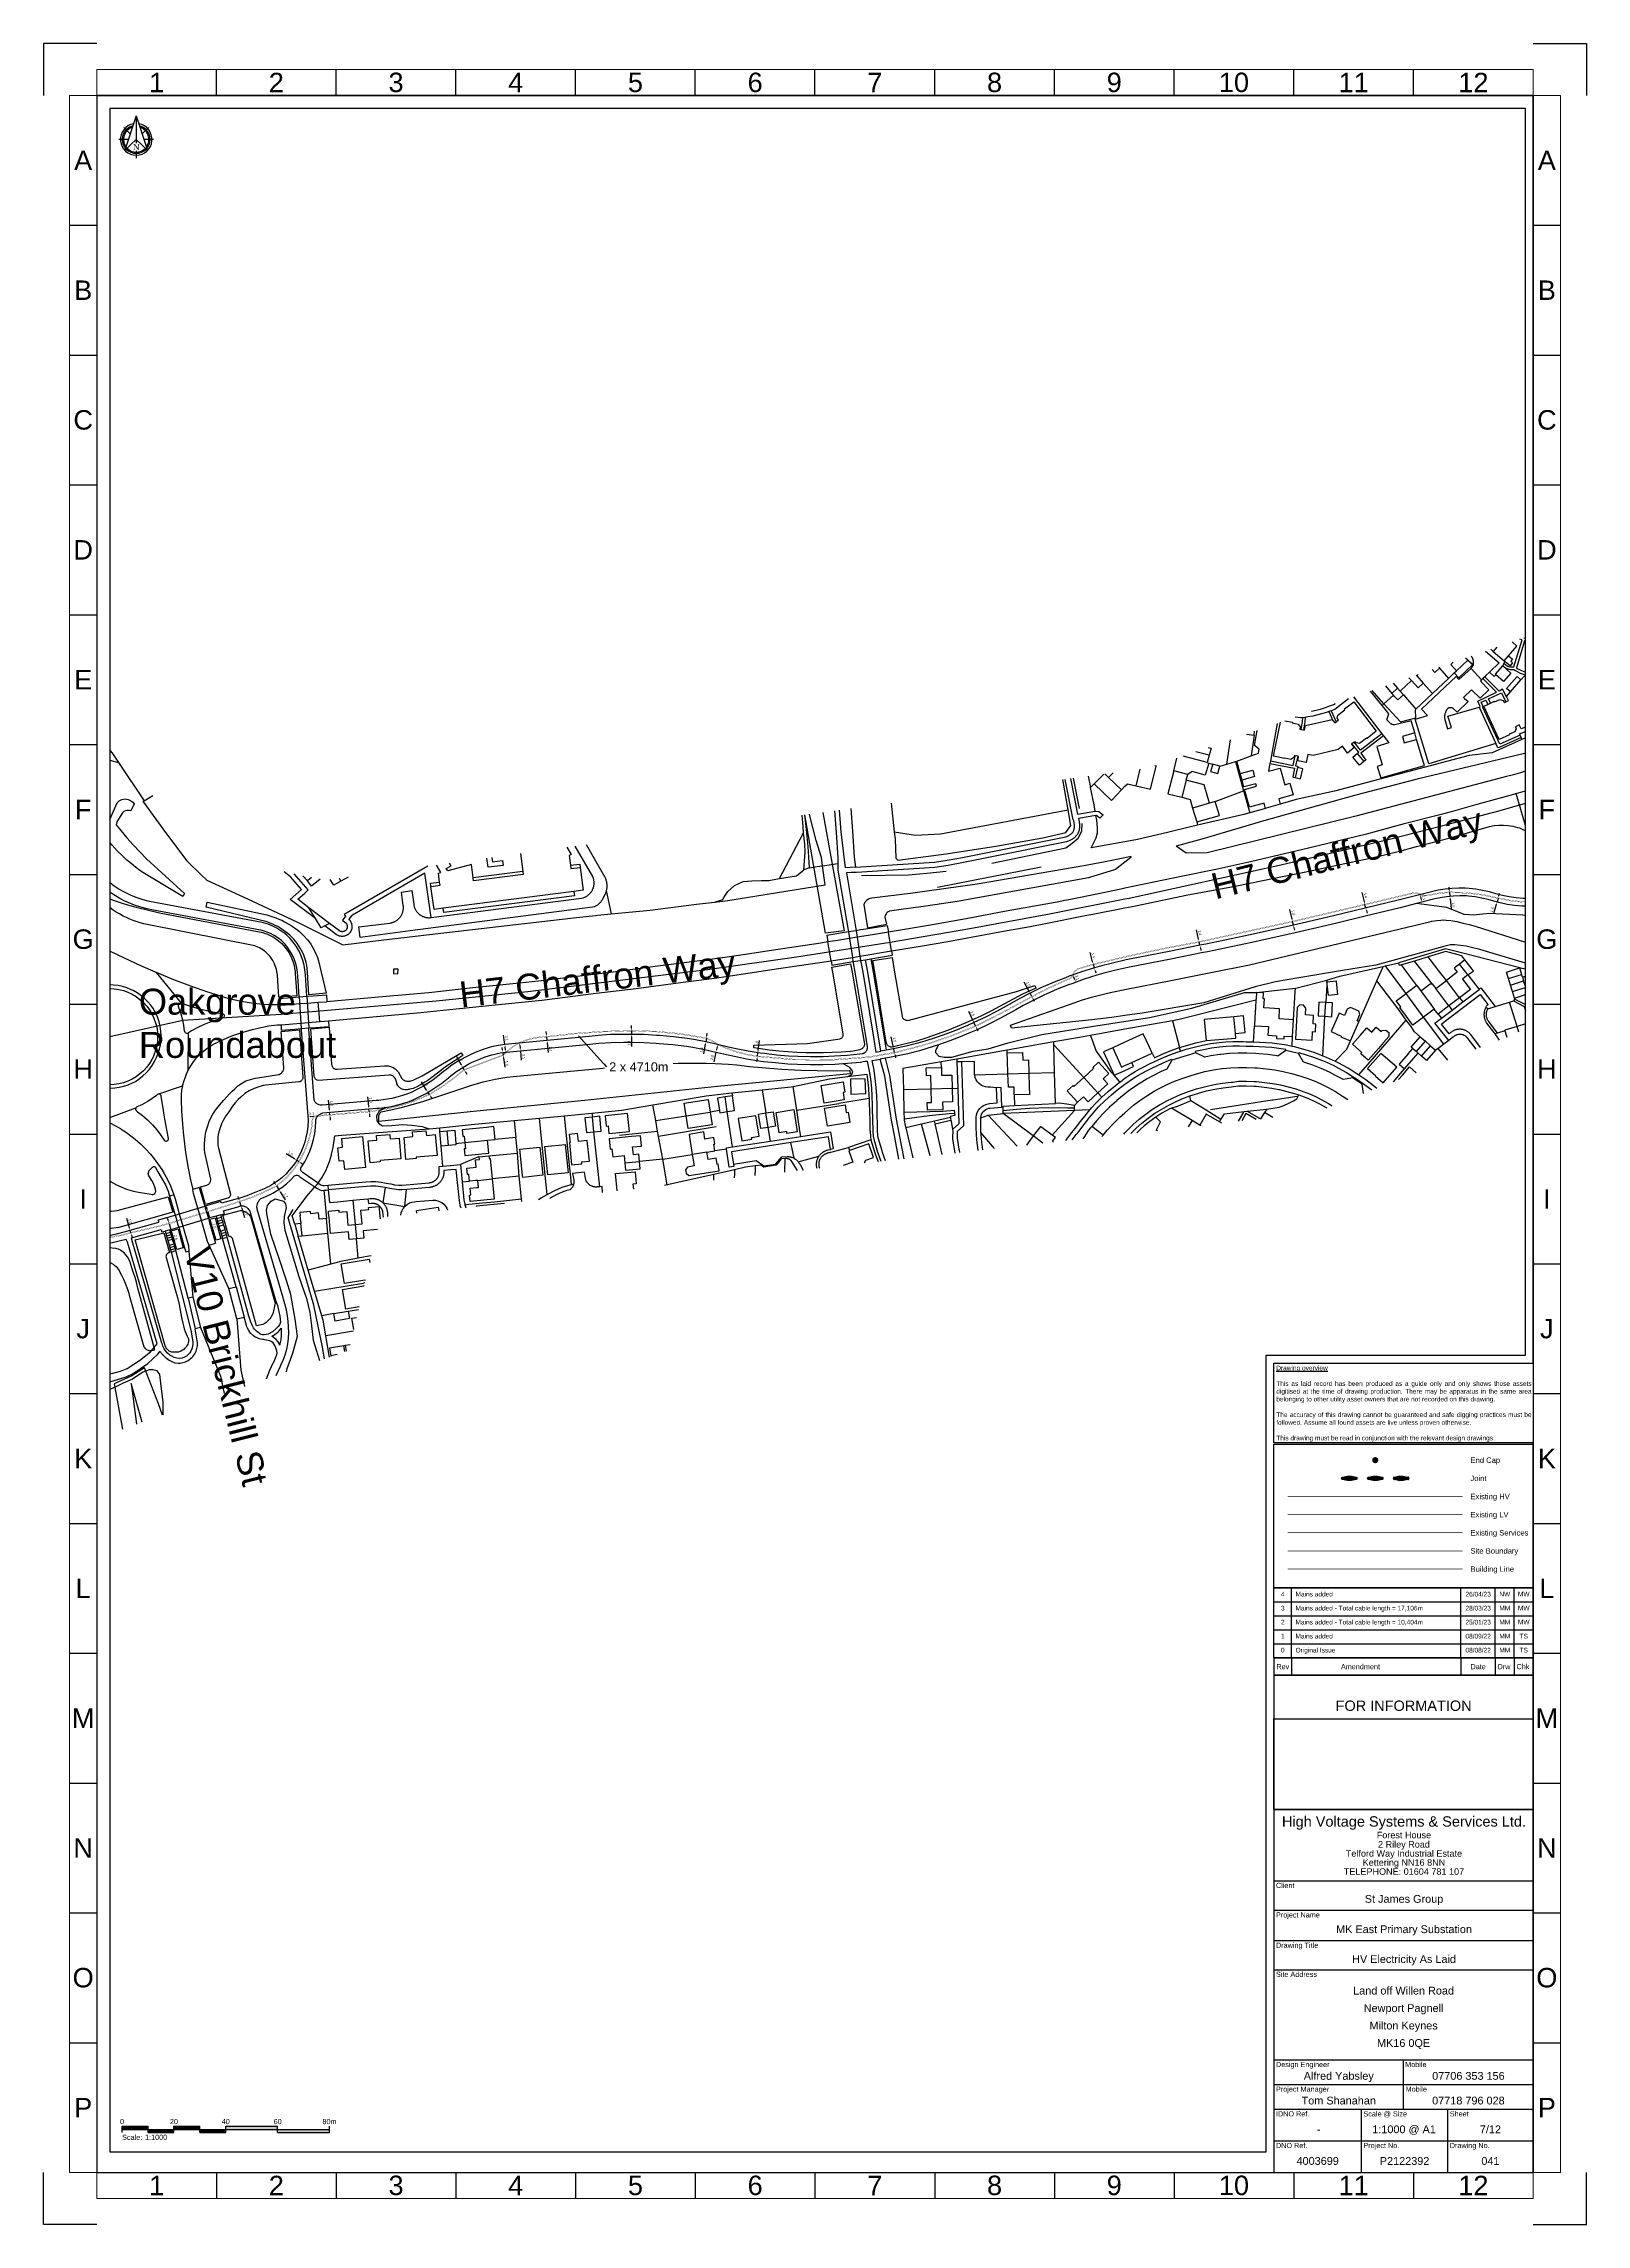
# Paper-space layout 'Sheet 7' of a CAD drawing. Header units: millimetres. Extents: x -20 to 575, y -20 to 821.
# The model-space entities are those that its viewports show. They can reach past a viewport. Long polylines and large blocks are cut down to what shows.
import ezdxf
from ezdxf import colors
from ezdxf.entities.mleader import LeaderData, LeaderLine
from ezdxf.enums import TextEntityAlignment as Align
from ezdxf.math import Vec2, Vec3

# ---------------------------------------------------------------- set-up
doc = ezdxf.new("R2010")
doc.units = ezdxf.units.MM
doc.header["$LTSCALE"] = 0.25
doc.linetypes.add('DASHED', pattern=[19.05, 12.7, -6.35])
doc.linetypes.add('DASHED2', pattern=[9.525, 6.35, -3.175])
for name, color, linetype in [('00 Text', 7, 'Continuous'), ('E HVSS As Laid Dimensions', 30, 'Continuous'), ('E HVSS As Laid HV', 10, 'Continuous'), ('E HVSS As Laid LV', 90, 'Continuous'), ('E HVSS As Laid LV Services', 5, 'DASHED'), ('G HVSS Text', 7, 'Continuous'), ('X HVSS Building Outline', 130, 'Continuous'), ('X HVSS Site Background', 8, 'Continuous'), ('X HVSS Site Outline', 210, 'Continuous'), ('Z HVSS BORDER', 7, 'Continuous'), ('Z HVSS Drawing Border', 7, 'Continuous'), ('Z HVSS Legend', 7, 'Continuous')]:
    doc.layers.add(name, color=color, linetype=linetype)
doc.layers.add('Z HVSS V PORT', color=9, linetype='Continuous', plot=False)
doc.styles.add('Arial', font='arial.ttf')
doc.styles.add('North', font='CENTURY.TTF', dxfattribs={"height": 2.4})
doc.styles.get("Standard").update_dxf_attribs({"font": 'arial.ttf'})
doc.dimstyles.new('HVSS AsLaid', dxfattribs={"dimtxt": 1, "dimasz": 1, "dimexe": 0, "dimexo": 0, "dimgap": 0.5, "dimtad": 1, "dimdec": 1, "dimzin": 1, "dimdsep": 46, "dimtxsty": 'Arial', "dimcen": 0.09, "dimadec": 0, "dimazin": 0, "dimtfac": 1, "dimtdec": 1, "dimtmove": 0, "dimatfit": 3, "dimfxl": 1, "dimtolj": 1, "dimtzin": 0, "dimarcsym": 0})
picture_1 = doc.add_image_def('image1.jpg', size_in_pixel=(703, 246))

# ---------------------------------------------------------------- blocks, each defined once
blk = doc.blocks.new('HVSS_ADDRESS')
at = {"layer": 'Z HVSS BORDER', "color": 7, "linetype": 'Continuous'}
for s, height, p in [('High Voltage Systems & Services Ltd.', 2, (0.08, 3.57)), ('Forest House', 1.25, (0.08, 1.32)), ('2 Riley Road', 1.25, (0.08, -0.47)), ('Telford Way Industrial Estate', 1.25, (0.08, -2.22)), ('Kettering NN16 8NN', 1.25, (0.08, -3.97)), ('TELEPHONE: 01604 781 107', 1.25, (0.08, -5.72))]:
    blk.add_text(s, height=height, dxfattribs=at).set_placement(p, align=Align.CENTER)
blk = doc.blocks.new('*T302')
at = {"layer": 'Defpoints', "color": 8, "linetype": 'ByBlock', "lineweight": 0, "transparency": 16777216}
for p, q in [((0, 10), (554, 10)), ((0, 0), (0, 10)), ((554, 0), (554, 10))]:
    blk.add_line(p, q, dxfattribs=at)
at = {"layer": 'Z HVSS BORDER', "color": 0, "linetype": 'ByBlock', "lineweight": -2, "transparency": 16777216}
for p, q in [((46.17, 0), (46.17, 10)), ((92.33, 0), (92.33, 10)), ((138.5, 0), (138.5, 10)), ((184.67, 0), (184.67, 10)), ((230.83, 0), (230.83, 10)), ((277, 0), (277, 10)), ((323.17, 0), (323.17, 10)), ((369.33, 0), (369.33, 10)), ((415.5, 0), (415.5, 10)), ((461.67, 0), (461.67, 10)), ((507.83, 0), (507.83, 10)), ((0, 0), (554, 0))]:
    blk.add_line(p, q, dxfattribs=at)
at = {"layer": 'Z HVSS BORDER', "color": 0, "transparency": 16777216, "char_height": 7.5, "width": 46.1667, "attachment_point": 5}
for s, insert in [('1', (23.08, 5)), ('2', (69.25, 5)), ('3', (115.42, 5)), ('4', (161.58, 5)), ('5', (207.75, 5)), ('6', (253.92, 5)), ('7', (300.08, 5)), ('8', (346.25, 5)), ('9', (392.42, 5)), ('10', (438.58, 5)), ('11', (484.75, 5)), ('12', (530.92, 5))]:
    blk.add_mtext(s, dxfattribs=dict(at, insert=insert))
blk = doc.blocks.new('*T303')
at = {"layer": 'Defpoints', "color": 8, "linetype": 'ByBlock', "lineweight": 0, "transparency": 16777216}
for p, q in [((0, 0), (10.5, 0)), ((0, 0), (0, -801)), ((0, -801), (10.5, -801))]:
    blk.add_line(p, q, dxfattribs=at)
at = {"layer": 'Z HVSS BORDER', "color": 0, "linetype": 'ByBlock', "lineweight": -2, "transparency": 16777216}
for p, q in [((10.5, 0), (10.5, -801)), ((0, -50.0625), (10.5, -50.0625)), ((0, -100.125), (10.5, -100.125)), ((0, -150.1875), (10.5, -150.1875)), ((0, -200.25), (10.5, -200.25)), ((0, -250.3125), (10.5, -250.3125)), ((0, -300.375), (10.5, -300.375)), ((0, -350.4375), (10.5, -350.4375)), ((0, -400.5), (10.5, -400.5)), ((0, -450.5625), (10.5, -450.5625)), ((0, -500.625), (10.5, -500.625)), ((0, -550.6875), (10.5, -550.6875)), ((0, -600.75), (10.5, -600.75)), ((0, -650.8125), (10.5, -650.8125)), ((0, -700.875), (10.5, -700.875)), ((0, -750.9375), (10.5, -750.9375))]:
    blk.add_line(p, q, dxfattribs=at)
at = {"layer": 'Z HVSS BORDER', "color": 0, "transparency": 16777216, "char_height": 7.5, "width": 7.5, "attachment_point": 5}
for s, insert in [('A', (5.25, -25.03125)), ('B', (5.25, -75.09375)), ('C', (5.25, -125.15625)), ('D', (5.25, -175.21875)), ('E', (5.25, -225.28125)), ('F', (5.25, -275.34375)), ('G', (5.25, -325.40625)), ('H', (5.25, -375.46875)), ('I', (5.25, -425.53125)), ('J', (5.25, -475.59375)), ('K', (5.25, -525.65625)), ('L', (5.25, -575.71875)), ('M', (5.25, -625.78125)), ('N', (5.25, -675.84375)), ('O', (5.25, -725.90625)), ('P', (5.25, -775.96875))]:
    blk.add_mtext(s, dxfattribs=dict(at, insert=insert))
blk = doc.blocks.new('*T304')
at = {"layer": 'Defpoints', "color": 8, "linetype": 'ByBlock', "lineweight": 0, "transparency": 16777216}
for p, q in [((0, 0), (10.5, 0)), ((10.5, 0), (10.5, -801)), ((0, -801), (10.5, -801))]:
    blk.add_line(p, q, dxfattribs=at)
at = {"layer": 'Z HVSS BORDER', "color": 0, "linetype": 'ByBlock', "lineweight": -2, "transparency": 16777216}
for p, q in [((0, 0), (0, -801)), ((0, -50.0625), (10.5, -50.0625)), ((0, -100.125), (10.5, -100.125)), ((0, -150.1875), (10.5, -150.1875)), ((0, -200.25), (10.5, -200.25)), ((0, -250.3125), (10.5, -250.3125)), ((0, -300.375), (10.5, -300.375)), ((0, -350.4375), (10.5, -350.4375)), ((0, -400.5), (10.5, -400.5)), ((0, -450.5625), (10.5, -450.5625)), ((0, -500.625), (10.5, -500.625)), ((0, -550.6875), (10.5, -550.6875)), ((0, -600.75), (10.5, -600.75)), ((0, -650.8125), (10.5, -650.8125)), ((0, -700.875), (10.5, -700.875)), ((0, -750.9375), (10.5, -750.9375))]:
    blk.add_line(p, q, dxfattribs=at)
at = {"layer": 'Z HVSS BORDER', "color": 0, "transparency": 16777216, "char_height": 7.5, "width": 7.5, "attachment_point": 5}
for s, insert in [('A', (5.25, -25.03125)), ('B', (5.25, -75.09375)), ('C', (5.25, -125.15625)), ('D', (5.25, -175.21875)), ('E', (5.25, -225.28125)), ('F', (5.25, -275.34375)), ('G', (5.25, -325.40625)), ('H', (5.25, -375.46875)), ('I', (5.25, -425.53125)), ('J', (5.25, -475.59375)), ('K', (5.25, -525.65625)), ('L', (5.25, -575.71875)), ('M', (5.25, -625.78125)), ('N', (5.25, -675.84375)), ('O', (5.25, -725.90625)), ('P', (5.25, -775.96875))]:
    blk.add_mtext(s, dxfattribs=dict(at, insert=insert))
blk = doc.blocks.new('*T305')
at = {"layer": 'Defpoints', "color": 8, "linetype": 'ByBlock', "lineweight": 0, "transparency": 16777216}
for p, q in [((0, 0), (0, -10)), ((554, 0), (554, -10)), ((0, -10), (554, -10))]:
    blk.add_line(p, q, dxfattribs=at)
at = {"layer": 'Z HVSS BORDER', "color": 0, "linetype": 'ByBlock', "lineweight": -2, "transparency": 16777216}
for p, q in [((0, 0), (554, 0)), ((46.17, 0), (46.17, -10)), ((92.33, 0), (92.33, -10)), ((138.5, 0), (138.5, -10)), ((184.67, 0), (184.67, -10)), ((230.83, 0), (230.83, -10)), ((277, 0), (277, -10)), ((323.17, 0), (323.17, -10)), ((369.33, 0), (369.33, -10)), ((415.5, 0), (415.5, -10)), ((461.67, 0), (461.67, -10)), ((507.83, 0), (507.83, -10))]:
    blk.add_line(p, q, dxfattribs=at)
at = {"layer": 'Z HVSS BORDER', "color": 0, "transparency": 16777216, "char_height": 7.5, "width": 46.1667, "attachment_point": 5}
for s, insert in [('1', (23.08, -5)), ('2', (69.25, -5)), ('3', (115.42, -5)), ('4', (161.58, -5)), ('5', (207.75, -5)), ('6', (253.92, -5)), ('7', (300.08, -5)), ('8', (346.25, -5)), ('9', (392.42, -5)), ('10', (438.58, -5)), ('11', (484.75, -5)), ('12', (530.92, -5))]:
    blk.add_mtext(s, dxfattribs=dict(at, insert=insert))
blk = doc.blocks.new('A1P')
at = {"layer": 'Z HVSS BORDER'}
for points in [[(0, 821), (-20.5, 821), (-20.5, 801)], [(554, 821), (574.5, 821), (574.5, 801)], [(0, -20), (-20.5, -20), (-20.5, 0)], [(554, -20), (574.5, -20), (574.5, 0)]]:
    blk.add_lwpolyline(points, dxfattribs=at)
blk.add_lwpolyline([(554, 0), (554, 801), (0, 801), (0, 0)], close=True, dxfattribs=at)
for name, p in [('*T302', (0, 801)), ('*T303', (-10.5, 801)), ('*T304', (554, 801)), ('*T305', (0, 0))]:
    blk.add_blockref(name, p)
blk = doc.blocks.new('Tom Shanahan')
at = {"layer": 'Z HVSS BORDER', "style": 'Arial'}
for s, p in [('Tom Shanahan', (-25, -6.17)), ('07718 796 028', (25, -6.17))]:
    blk.add_text(s, height=3, dxfattribs=at).set_placement(p, align=Align.MIDDLE_CENTER)
blk = doc.blocks.new('James Desilva')
at = {"layer": 'Z HVSS BORDER', "style": 'Arial'}
for s, p in [('James Desilva', (-25, -6)), ('07469 713 503', (25, -6))]:
    blk.add_text(s, height=3, dxfattribs=at).set_placement(p, align=Align.MIDDLE_CENTER)
blk = doc.blocks.new('Richard Parkes')
at = {"layer": 'Z HVSS BORDER', "style": 'Arial'}
for s, p in [('Richard Parkes', (-25, -6)), ('07851 190 301', (25, -6))]:
    blk.add_text(s, height=3, dxfattribs=at).set_placement(p, align=Align.MIDDLE_CENTER)
blk = doc.blocks.new('Darren Smith')
at = {"layer": 'Z HVSS BORDER', "style": 'Arial'}
for s, p in [('Darren Smith', (-25, -6)), ('07719 513 737', (25, -6))]:
    blk.add_text(s, height=3, dxfattribs=at).set_placement(p, align=Align.MIDDLE_CENTER)
blk = doc.blocks.new('Elec-001')
at = {"layer": 'Z HVSS BORDER', "style": 'Arial'}
for s, p in [('Electrical Design', (-50, 82)), ('001', (-17, 4))]:
    blk.add_text(s, height=3, dxfattribs=at).set_placement(p, align=Align.MIDDLE_CENTER)
blk = doc.blocks.new('Elec-010')
at = {"layer": 'Z HVSS BORDER', "style": 'Arial'}
for s, p in [('Cable Route Plan', (-50, 82)), ('010', (-17, 4))]:
    blk.add_text(s, height=3, dxfattribs=at).set_placement(p, align=Align.MIDDLE_CENTER)
blk = doc.blocks.new('CS-110')
at = {"layer": 'Z HVSS BORDER', "style": 'Arial'}
for s, p in [('Combined Services Drawing', (-50, 82)), ('110', (-17, 4))]:
    blk.add_text(s, height=3, dxfattribs=at).set_placement(p, align=Align.MIDDLE_CENTER)
blk = doc.blocks.new('Elec-030(Meter)')
at = {"layer": 'Z HVSS BORDER', "style": 'Arial'}
for s, p in [('Meter Room Layout', (-50, 82)), ('030', (-17, 4))]:
    blk.add_text(s, height=3, dxfattribs=at).set_placement(p, align=Align.MIDDLE_CENTER)
blk = doc.blocks.new('Elec-030(Riser)')
at = {"layer": 'Z HVSS BORDER', "style": 'Arial'}
for s, p in [('Riser Layouts', (-50, 82)), ('030', (-17, 4))]:
    blk.add_text(s, height=3, dxfattribs=at).set_placement(p, align=Align.MIDDLE_CENTER)
blk = doc.blocks.new('Elec-040')
at = {"layer": 'Z HVSS BORDER', "style": 'Arial'}
for s, p in [('LV Electricity As Laid', (-50, 82)), ('040', (-17, 4))]:
    blk.add_text(s, height=3, dxfattribs=at).set_placement(p, align=Align.MIDDLE_CENTER)
blk = doc.blocks.new('Elec-041')
at = {"layer": 'Z HVSS BORDER', "style": 'Arial'}
for s, p in [('HV Electricity As Laid', (-49.83, 82.31)), ('041', (-16.51, 4.46))]:
    blk.add_text(s, height=3, dxfattribs=at).set_placement(p, align=Align.MIDDLE_CENTER)
blk = doc.blocks.new('Daniel Scott')
at = {"layer": 'Z HVSS BORDER', "style": 'Arial'}
for s, p in [('Daniel Scott', (-25, -6)), ('07701 371 001', (25, -6))]:
    blk.add_text(s, height=3, dxfattribs=at).set_placement(p, align=Align.MIDDLE_CENTER)
blk = doc.blocks.new('Gas-201')
at = {"layer": 'Z HVSS BORDER', "style": 'Arial'}
for s, p in [('Gas Design', (-50, 82)), ('201', (-17, 4))]:
    blk.add_text(s, height=3, dxfattribs=at).set_placement(p, align=Align.MIDDLE_CENTER)
blk = doc.blocks.new('Gas-210')
at = {"layer": 'Z HVSS BORDER', "style": 'Arial'}
for s, p in [('Gas Pipe Route Plan', (-50, 82)), ('210', (-17, 4))]:
    blk.add_text(s, height=3, dxfattribs=at).set_placement(p, align=Align.MIDDLE_CENTER)
blk = doc.blocks.new('Gas-220')
at = {"layer": 'Z HVSS BORDER', "style": 'Arial'}
for s, p in [('PRI Base Detail', (-50, 82)), ('220', (-17, 4))]:
    blk.add_text(s, height=3, dxfattribs=at).set_placement(p, align=Align.MIDDLE_CENTER)
blk = doc.blocks.new('Gas-230(meter)')
at = {"layer": 'Z HVSS BORDER', "style": 'Arial'}
for s, p in [('Meter Room Layout', (-50, 82)), ('230', (-17, 4))]:
    blk.add_text(s, height=3, dxfattribs=at).set_placement(p, align=Align.MIDDLE_CENTER)
blk = doc.blocks.new('Gas-230(Riser)')
at = {"layer": 'Z HVSS BORDER', "style": 'Arial'}
for s, p in [('Riser Layout', (-50, 82)), ('230', (-17, 4))]:
    blk.add_text(s, height=3, dxfattribs=at).set_placement(p, align=Align.MIDDLE_CENTER)
blk = doc.blocks.new('Gas-240')
at = {"layer": 'Z HVSS BORDER', "style": 'Arial'}
for s, p in [('Gas As Laid', (-50, 82)), ('240', (-17, 4))]:
    blk.add_text(s, height=3, dxfattribs=at).set_placement(p, align=Align.MIDDLE_CENTER)
blk = doc.blocks.new('Gas-241')
at = {"layer": 'Z HVSS BORDER', "style": 'Arial'}
for s, p in [('CSEP As Laid', (-50, 82)), ('241', (-17, 4))]:
    blk.add_text(s, height=3, dxfattribs=at).set_placement(p, align=Align.MIDDLE_CENTER)
blk = doc.blocks.new('Wat-310')
at = {"layer": 'Z HVSS BORDER', "style": 'Arial'}
for s, p in [('Pipe Route Plan', (-50, 82)), ('310', (-17, 4))]:
    blk.add_text(s, height=3, dxfattribs=at).set_placement(p, align=Align.MIDDLE_CENTER)
blk = doc.blocks.new('Wat-310(GA)')
at = {"layer": 'Z HVSS BORDER', "style": 'Arial'}
for s, p in [('General Arrangement', (-50, 82)), ('310', (-17, 4))]:
    blk.add_text(s, height=3, dxfattribs=at).set_placement(p, align=Align.MIDDLE_CENTER)
blk = doc.blocks.new('Elec-010(Sub)')
at = {"layer": 'Z HVSS BORDER', "style": 'Arial'}
for s, p in [('Substation Location & Cable Route Plan', (-50, 82)), ('010', (-17, 4))]:
    blk.add_text(s, height=3, dxfattribs=at).set_placement(p, align=Align.MIDDLE_CENTER)
blk = doc.blocks.new('Gas-201(SLD)')
at = {"layer": 'Z HVSS BORDER', "style": 'Arial'}
for s, p in [('Single Line Diagram', (-50, 82)), ('201', (-17, 4))]:
    blk.add_text(s, height=3, dxfattribs=at).set_placement(p, align=Align.MIDDLE_CENTER)
blk = doc.blocks.new('Gas-210(GA)')
at = {"layer": 'Z HVSS BORDER', "style": 'Arial'}
for s, p in [('General Arrangement', (-50, 82)), ('210', (-17, 4))]:
    blk.add_text(s, height=3, dxfattribs=at).set_placement(p, align=Align.MIDDLE_CENTER)
blk = doc.blocks.new('Tel-410')
at = {"layer": 'Z HVSS BORDER', "style": 'Arial'}
for s, p in [('Duct Route Plan', (-50, 82)), ('410', (-17, 4))]:
    blk.add_text(s, height=3, dxfattribs=at).set_placement(p, align=Align.MIDDLE_CENTER)
blk = doc.blocks.new('Tel-410(GA)')
at = {"layer": 'Z HVSS BORDER', "style": 'Arial'}
for s, p in [('General Arrangement', (-50, 82)), ('410', (-17, 4))]:
    blk.add_text(s, height=3, dxfattribs=at).set_placement(p, align=Align.MIDDLE_CENTER)
blk = doc.blocks.new('M.Buckby')
at = {"layer": 'Z HVSS BORDER', "style": 'Arial'}
for s, p in [('Mark Buckby', (-25, -6)), ('07730 685 216', (25, -6))]:
    blk.add_text(s, height=3, dxfattribs=at).set_placement(p, align=Align.MIDDLE_CENTER)
blk = doc.blocks.new('Andy Billings')
at = {"layer": 'Z HVSS BORDER', "style": 'Arial'}
for s, p in [('Andy Billings', (-25, -6)), ('01604 781 107', (25, -6))]:
    blk.add_text(s, height=3, dxfattribs=at).set_placement(p, align=Align.MIDDLE_CENTER)
blk = doc.blocks.new('Jonny Linnell')
at = {"layer": 'Z HVSS BORDER', "style": 'Arial'}
for s, p in [('Jonny Linnell', (-25, -6)), ('07719 531 605', (25, -6))]:
    blk.add_text(s, height=3, dxfattribs=at).set_placement(p, align=Align.MIDDLE_CENTER)
blk = doc.blocks.new('Elec-010(CRP & ED)')
at = {"layer": 'Z HVSS BORDER', "style": 'Arial'}
for s, p in [('Cable Route Plan & Electrical Design', (-50, 82)), ('010', (-17, 4))]:
    blk.add_text(s, height=3, dxfattribs=at).set_placement(p, align=Align.MIDDLE_CENTER)
blk = doc.blocks.new('Elec-031')
at = {"layer": 'Z HVSS BORDER', "style": 'Arial'}
for s, p in [('Laterals Layout', (-50, 82)), ('031', (-17, 4))]:
    blk.add_text(s, height=3, dxfattribs=at).set_placement(p, align=Align.MIDDLE_CENTER)
blk = doc.blocks.new('Alfred Yabsley')
at = {"layer": 'Z HVSS BORDER', "style": 'Arial'}
for s, p in [('Alfred Yabsley', (-25, -6.17)), ('07706 353 156', (25, -6.17))]:
    blk.add_text(s, height=3, dxfattribs=at).set_placement(p, align=Align.MIDDLE_CENTER)
blk = doc.blocks.new('Callum Coulthard')
at = {"layer": 'Z HVSS BORDER', "style": 'Arial'}
for s, p in [('Callum Coulthard', (-25, -6)), ('07719 532 465', (25, -6))]:
    blk.add_text(s, height=3, dxfattribs=at).set_placement(p, align=Align.MIDDLE_CENTER)
blk = doc.blocks.new('Joe Black')
at = {"layer": 'Z HVSS BORDER', "style": 'Arial'}
for s, p in [('Joe Black', (-25, -6)), ('07596 855 257', (25, -6))]:
    blk.add_text(s, height=3, dxfattribs=at).set_placement(p, align=Align.MIDDLE_CENTER)
blk = doc.blocks.new('Cameron Bellamy')
at = {"layer": 'Z HVSS BORDER', "style": 'Arial'}
for s, p in [('Cameron Bellamy', (-25, -6)), ('07821 640 456', (25, -6))]:
    blk.add_text(s, height=3, dxfattribs=at).set_placement(p, align=Align.MIDDLE_CENTER)
blk = doc.blocks.new('Manu Mathew')
at = {"layer": 'Z HVSS BORDER', "style": 'Arial'}
for s, p in [('Manu Mathew', (-25, -6)), ('07548 833 134', (25, -6))]:
    blk.add_text(s, height=3, dxfattribs=at).set_placement(p, align=Align.MIDDLE_CENTER)
blk = doc.blocks.new('Prakash Halai')
at = {"layer": 'Z HVSS BORDER', "style": 'Arial'}
for s, p in [('Prakash Halai', (-25, -6)), ('07874 870 179', (25, -6))]:
    blk.add_text(s, height=3, dxfattribs=at).set_placement(p, align=Align.MIDDLE_CENTER)
blk = doc.blocks.new('Nikita Wells')
at = {"layer": 'Z HVSS BORDER', "style": 'Arial'}
for s, p in [('Nikita Wells', (-25, -6)), ('07394 565 992', (25, -6))]:
    blk.add_text(s, height=3, dxfattribs=at).set_placement(p, align=Align.MIDDLE_CENTER)
blk = doc.blocks.new('Pete Stait')
at = {"layer": 'Z HVSS BORDER', "style": 'Arial'}
for s, p in [('Pete Stait', (-25, -6)), ('07821 655 700', (25, -6))]:
    blk.add_text(s, height=3, dxfattribs=at).set_placement(p, align=Align.MIDDLE_CENTER)
blk = doc.blocks.new('Andrew Mcdonald')
at = {"layer": 'Z HVSS BORDER', "style": 'Arial'}
for s, p in [('Andrew Mcdonald', (-25, -6)), ('07541 622 508', (25, -6))]:
    blk.add_text(s, height=3, dxfattribs=at).set_placement(p, align=Align.MIDDLE_CENTER)
blk = doc.blocks.new('Elliot Hanney')
at = {"layer": 'Z HVSS BORDER', "style": 'Arial'}
for s, p in [('Elliot Hanney', (-25, -6)), ('07548 838 740', (25, -6))]:
    blk.add_text(s, height=3, dxfattribs=at).set_placement(p, align=Align.MIDDLE_CENTER)
blk = doc.blocks.new('Jim Theobald')
at = {"layer": 'Z HVSS BORDER', "style": 'Arial'}
for s, p in [('Jim Theobald', (-25, -6)), ('07548 838 738', (25, -6))]:
    blk.add_text(s, height=3, dxfattribs=at).set_placement(p, align=Align.MIDDLE_CENTER)
blk = doc.blocks.new('John Leite')
at = {"layer": 'Z HVSS BORDER', "style": 'Arial'}
for s, p in [('John Leite', (-25, -6)), ('07874 878 505', (25, -6))]:
    blk.add_text(s, height=3, dxfattribs=at).set_placement(p, align=Align.MIDDLE_CENTER)
blk = doc.blocks.new('Marcus Williams')
at = {"layer": 'Z HVSS BORDER', "style": 'Arial'}
for s, p in [('Marcus Williams', (-25, -6)), ('07706 334 635', (25, -6))]:
    blk.add_text(s, height=3, dxfattribs=at).set_placement(p, align=Align.MIDDLE_CENTER)
blk = doc.blocks.new('Mark Bidwell')
at = {"layer": 'Z HVSS BORDER', "style": 'Arial'}
for s, p in [('Mark Bidwell', (-25, -6)), ('07566 790 128', (25, -6))]:
    blk.add_text(s, height=3, dxfattribs=at).set_placement(p, align=Align.MIDDLE_CENTER)
blk = doc.blocks.new('Matt Buxton')
at = {"layer": 'Z HVSS BORDER', "style": 'Arial'}
for s, p in [('Matt Buxton', (-25, -6)), ('07548 830 362', (25, -6))]:
    blk.add_text(s, height=3, dxfattribs=at).set_placement(p, align=Align.MIDDLE_CENTER)
blk = doc.blocks.new('Mike Turner')
at = {"layer": 'Z HVSS BORDER', "style": 'Arial'}
for s, p in [('Mike Turner', (-25, -6)), ('07596 857 914', (25, -6))]:
    blk.add_text(s, height=3, dxfattribs=at).set_placement(p, align=Align.MIDDLE_CENTER)
blk = doc.blocks.new('Rachel Nead')
at = {"layer": 'Z HVSS BORDER', "style": 'Arial'}
for s, p in [('Rachel Nead', (-25, -6)), ('07719 512 511', (25, -6))]:
    blk.add_text(s, height=3, dxfattribs=at).set_placement(p, align=Align.MIDDLE_CENTER)
blk = doc.blocks.new('*U1663')
at = {"layer": 'Z HVSS BORDER'}
for points in [[(554, 198.45), (454, 198.45)], [(554, 198.45), (454, 198.45)], [(454, 198.45), (454, 0)], [(460.83, 198.45), (460.83, 191.74)], [(526.14, 198.45), (526.14, 191.74)], [(539.37, 198.45), (539.37, 191.74)], [(546.68, 198.45), (546.68, 191.74)], [(454, 191.74), (554, 191.74)], [(554, 191.74), (454, 191.74)], [(454, 175.01), (554, 175.01)], [(454, 140.01), (554, 140.01)], [(454, 112.49), (554, 112.49)], [(454, 101.12), (554, 101.12)], [(454, 89.43), (554, 89.43)], [(454, 78.23), (554, 78.23)], [(454, 43.44), (554, 43.44)], [(504, 24.41), (504, 43.44)], [(454, 33.92), (554, 33.92)], [(454, 24.41), (554, 24.41)], [(487.73, 0), (487.73, 24.41)], [(521.03, 0), (521.03, 24.41)], [(454, 12.2), (554, 12.2)]]:
    blk.add_lwpolyline(points, dxfattribs=at)
at = {"color": 63, "true_color": 0xbada55}
blk.add_blockref('A1P', (0, 0), dxfattribs=at)
for name, p, xscale, yscale, zscale in [('Wat-310(GA)', (454, 89.43), 9.99999999976335e-06, 9.99999999976335e-06, 9.99999999976335e-06), ('Elec-010(Sub)', (454, 89.43), 9.99999999976335e-06, 9.99999999976335e-06, 9.99999999976335e-06), ('Gas-201(SLD)', (454, 89.43), 9.99999999976335e-06, 9.99999999976335e-06, 9.99999999976335e-06), ('Gas-210(GA)', (454, 89.43), 9.99999999976335e-06, 9.99999999976335e-06, 9.99999999976335e-06), ('Tel-410', (454, 89.43), 9.99999999976335e-06, 9.99999999976335e-06, 9.99999999976335e-06), ('Tel-410(GA)', (454, 89.43), 9.99999999976335e-06, 9.99999999976335e-06, 9.99999999976335e-06), ('Elec-010(CRP & ED)', (454, 89.43), 9.999999999763987e-06, 9.999999999763987e-06, 9.999999999763987e-06), ('Elec-031', (454, 89.43), 9.99999999976335e-06, 9.99999999976335e-06, 9.99999999976335e-06), ('Jonny Linnell', (454, 43.44), 1.999999999952834e-05, 1.999999999952834e-05, 1.999999999952834e-05), ('Andy Billings', (504, 43.44), 1.999999999952633e-05, 1.999999999952633e-05, 1.999999999952633e-05)]:
    blk.add_blockref(name, p, dxfattribs=dict(at, xscale=xscale, yscale=yscale, zscale=zscale))
for name, p, xscale, yscale, zscale in [('Andrew Mcdonald', (454, 43.44), 1.99999999995267e-05, 1.99999999995267e-05, 1.99999999995267e-05), ('Elliot Hanney', (454, 43.44), 1.99999999995267e-05, 1.99999999995267e-05, 1.99999999995267e-05), ('Jim Theobald', (454, 43.44), 1.999999999952843e-05, 1.999999999952843e-05, 1.999999999952843e-05), ('John Leite', (454, 43.44), 1.999999999952843e-05, 1.999999999952843e-05, 1.999999999952843e-05), ('Marcus Williams', (454, 43.44), 1.999999999952843e-05, 1.999999999952843e-05, 1.999999999952843e-05), ('Mark Bidwell', (454, 43.44), 3.99999999981068e-10, 3.99999999981068e-10, 3.99999999981068e-10), ('Matt Buxton', (454, 43.44), 1.999999999952843e-05, 1.999999999952843e-05, 1.999999999952843e-05), ('Mike Turner', (454, 43.44), 1.999999999952843e-05, 1.999999999952843e-05, 1.999999999952843e-05), ('Rachel Nead', (454, 43.44), 1.999999999952843e-05, 1.999999999952843e-05, 1.999999999952843e-05), ('Callum Coulthard', (504, 43.44), 1.999999999952633e-05, 1.999999999952633e-05, 1.999999999952633e-05), ('Joe Black', (504, 43.44), 1.99999999995267e-05, 1.99999999995267e-05, 1.99999999995267e-05), ('Cameron Bellamy', (504, 43.44), 1.999999999952633e-05, 1.999999999952633e-05, 1.999999999952633e-05), ('Manu Mathew', (504, 43.44), 1.99999999995267e-05, 1.99999999995267e-05, 1.99999999995267e-05), ('Prakash Halai', (504, 43.44), 1.999999999952633e-05, 1.999999999952633e-05, 1.999999999952633e-05), ('Nikita Wells', (504, 43.44), 1.999999999952633e-05, 1.999999999952633e-05, 1.999999999952633e-05), ('Pete Stait', (504, 43.44), 3.999999999810533e-10, 3.999999999810533e-10, 3.999999999810533e-10)]:
    blk.add_blockref(name, p, dxfattribs=dict(xscale=xscale, yscale=yscale, zscale=zscale))
blk.add_blockref('Alfred Yabsley', (504, 43.44))
at = {"layer": 'Z HVSS BORDER'}
for name, p, xscale, yscale, zscale in [('HVSS_ADDRESS', (503.98, 126.25), 2, 2, 2), ('Elec-001', (454, 89.43), 9.99999999976335e-06, 9.99999999976335e-06, 9.99999999976335e-06), ('Elec-010', (454, 89.43), 9.999999999763987e-06, 9.999999999763987e-06, 9.999999999763987e-06), ('CS-110', (454, 89.43), 9.99999999976335e-06, 9.99999999976335e-06, 9.99999999976335e-06), ('Elec-030(Meter)', (454, 89.43), 9.999999999763987e-06, 9.999999999763987e-06, 9.999999999763987e-06), ('Elec-030(Riser)', (454, 89.43), 9.999999999763987e-06, 9.999999999763987e-06, 9.999999999763987e-06), ('Elec-040', (454, 89.43), 9.999999999763531e-06, 9.999999999763531e-06, 9.999999999763531e-06), ('Gas-201', (454, 89.43), 9.999999999763987e-06, 9.999999999763987e-06, 9.999999999763987e-06), ('Gas-210', (454, 89.43), 9.99999999976335e-06, 9.99999999976335e-06, 9.99999999976335e-06), ('Gas-220', (454, 89.43), 9.999999999763987e-06, 9.999999999763987e-06, 9.999999999763987e-06), ('Gas-230(meter)', (454, 89.43), 9.99999999976335e-06, 9.99999999976335e-06, 9.99999999976335e-06), ('Gas-230(Riser)', (454, 89.43), 9.999999999763987e-06, 9.999999999763987e-06, 9.999999999763987e-06), ('Gas-240', (454, 89.43), 9.99999999976335e-06, 9.99999999976335e-06, 9.99999999976335e-06), ('Gas-241', (454, 89.43), 9.999999999763987e-06, 9.999999999763987e-06, 9.999999999763987e-06), ('Wat-310', (454, 89.43), 9.999999999763987e-06, 9.999999999763987e-06, 9.999999999763987e-06), ('Daniel Scott', (504, 43.44), 1.99999999995267e-05, 1.99999999995267e-05, 1.99999999995267e-05), ('James Desilva', (504, 33.92), 1.999999999952706e-05, 1.999999999952706e-05, 1.999999999952706e-05), ('Richard Parkes', (504, 33.92), 1.999999999952815e-05, 1.999999999952815e-05, 1.999999999952815e-05), ('Darren Smith', (504, 33.92), 1.999999999952815e-05, 1.999999999952815e-05, 1.999999999952815e-05)]:
    blk.add_blockref(name, p, dxfattribs=dict(at, xscale=xscale, yscale=yscale, zscale=zscale))
for name, p in [('Elec-041', (554, 0)), ('Tom Shanahan', (504, 33.92))]:
    blk.add_blockref(name, p, dxfattribs=at)
at = {"layer": 'Z HVSS BORDER', "color": 63, "true_color": 0xbada55, "xscale": 1.999999999952761e-05, "yscale": 1.999999999952761e-05, "zscale": 1.999999999952761e-05}
blk.add_blockref('M.Buckby', (503, 33.92), dxfattribs=at)
at = {"layer": 'Z HVSS BORDER', "style": 'Arial'}
for s, p in [('Rev', (457.42, 195.09)), ('Amendment', (487.37, 195.09)), ('Date', (532.76, 195.09)), ('Drw', (542.73, 195.09)), ('Chk', (550.04, 195.09))]:
    blk.add_text(s, height=2, dxfattribs=at).set_placement(p, align=Align.MIDDLE_CENTER)
at = {"layer": 'Z HVSS BORDER', "color": 90}
blk.add_text('APPROVED FOR CONSTRUCTION', height=0.00004, dxfattribs=at).set_placement((554, 185.03), align=Align.MIDDLE_CENTER)
at = {"layer": 'Z HVSS BORDER', "color": 10}
blk.add_text('NOT FOR CONSTRUCTION', height=0.00004, dxfattribs=at).set_placement((554, 185.03), align=Align.MIDDLE_CENTER)
at = {"layer": 'Z HVSS BORDER'}
blk.add_text('FOR INFORMATION', height=4, dxfattribs=at).set_placement((504, 180.03), align=Align.MIDDLE_CENTER)
at = {"layer": 'Z HVSS BORDER', "style": 'Arial'}
for s, height, p in [('Client', 2, (454.78, 111.71)), ('Project Name', 2, (454.78, 100.35)), ('Drawing Title', 2, (454.78, 88.65)), ('Site Address', 2, (454.78, 77.45)), ('Design Engineer', 2, (454.78, 42.66)), ('Mobile', 2, (504.61, 42.66)), ('Project Manager', 2, (454.78, 33.15)), ('Mobile', 2, (504.78, 33.15)), ('IDNO Ref.', 2, (454.78, 23.63)), ('Scale @ Size', 2, (488.51, 23.63)), ('Sheet', 2, (521.81, 23.63)), ('GT Ref.', 0.0000593, (454, 12.2)), ('IGT Ref.', 0.0000593, (454, 12.2)), ('Water Ref.', 0.0000593, (454, 12.2)), ('DNO Ref.', 2, (454.78, 11.43)), ('Project No.', 2, (488.51, 11.43)), ('Drawing No.', 2, (521.81, 11.43))]:
    blk.add_text(s, height=height, dxfattribs=at).set_placement(p, align=Align.TOP_LEFT)
for tag, height, p in [('CLIENT', 3, (504.17, 105.53)), ('PROJECT_NAME', 3, (504.17, 93.83)), ('DRG_TITLE', 0.00003, (454, 89.43)), ('DRG_NO', 0.00003, (454, 89.43)), ('DESIGN_ENG', 0.00006, (504, 43.44)), ('DE_MOBILE', 0.00006, (504, 43.44)), ('PROJECT_MAN', 0.00006, (504, 33.92)), ('PM_MOBILE', 0.00006, (504, 33.92)), ('IDNO_IGT_REF', 3, (471.25, 16.67)), ('SCALE_SIZE', 3, (504.18, 16.66)), ('SHEET_NO', 3, (537.49, 16.66)), ('DNO_GT_REF', 3, (470.87, 4.46)), ('PROJECT', 3, (504.39, 4.46))]:
    blk.add_attdef(tag, text='', height=height, dxfattribs=at).set_placement(p, align=Align.MIDDLE_CENTER)
for tag, p in [('ADD_1', (504, 68.65)), ('ADD_2', (504, 61.92)), ('ADD_3', (504, 55.18)), ('ADD_4', (504, 48.44))]:
    blk.add_attdef(tag, text='', height=3, dxfattribs=at).set_placement(p, align=Align.CENTER)
image = blk.add_image(picture_1, insert=(454, 140.01), size_in_units=(100, 34.99))
image.dxf.flags = 7
blk = doc.blocks.new('HVSS - North Arrow')
for points in [[(0, 9.13), (-4.38, -4.22)], [(0, 9.13), (0, -7.29)], [(0, 9.13), (4.38, -4.22)], [(-3, 0), (-6.69, 0)], [(-4.82, 4.64), (-2.28, 2.19)], [(0, 0), (-4.38, -4.22)], [(0, 0), (4.38, -4.22)], [(4.82, 4.64), (2.28, 2.19)], [(6.69, 0), (3, 0)]]:
    blk.add_lwpolyline(points)
for radius, start, end in [(6.09, 99.72748, 80.27252), (5.37, 103.88417, 219.74732), (4.89, 107.48462, 216.14686), (5.37, 320.25268, 76.11583), (4.89, 323.85314, 72.51538), (5.37, 223.90401, 316.09599), (4.89, 223.90401, 316.09599)]:
    blk.add_arc((0, 0), radius, start, end)
at = {"insert": (0, -2.94), "char_height": 2.4, "width": 2, "attachment_point": 5, "style": 'North', "bg_fill": 3, "box_fill_scale": 1.1, "bg_fill_color": 256, "bg_fill_transparency": 0}
blk.add_mtext('{\\fCentury|b0|i0|c0|p18;N}', dxfattribs=at)
blk = doc.blocks.new('*U1759')
at = {"color": 0}
for p, q in [((0, 2.4), (10, 2.4)), ((0, 0), (0, 2.4)), ((0, 1.2), (80, 1.2)), ((10, 0), (10, 2.4)), ((10, 0), (20, 0)), ((20, 2.4), (30, 2.4)), ((20, 0), (20, 2.4)), ((30, 0), (30, 2.4)), ((30, 0), (40, 0)), ((40, 0), (40, 2.4)), ((40, 2.4), (60, 2.4)), ((60, 0), (60, 2.4)), ((60, 0), (80, 0)), ((80, 0), (80, 2.4))]:
    blk.add_line(p, q, dxfattribs=at)
for points in [[(0, 2.4), (10, 2.4), (0, 1.2), (10, 1.2)], [(10, 1.2), (20, 1.2), (10, 0), (20, 0)], [(20, 2.4), (30, 2.4), (20, 1.2), (30, 1.2)], [(30, 1.2), (40, 1.2), (30, 0), (40, 0)], [(40, 2.4), (60, 2.4), (40, 1.2), (60, 1.2)], [(60, 1.2), (80, 1.2), (60, 0), (80, 0)]]:
    blk.add_solid(points, dxfattribs=at)
at = {"color": 0, "style": 'Arial'}
for s, p in [('0', (0, 3.22)), ('20', (20, 3.22)), ('40', (40, 3.22)), ('60', (60, 3.22)), ('80m', (80, 3.22))]:
    blk.add_text(s, height=2, dxfattribs=at).set_placement(p, align=Align.CENTER)
for s, p in [('Scale:', (0, -2.85)), ('1:1000', (8.86, -2.85))]:
    blk.add_text(s, height=2, dxfattribs=at).set_placement(p)
blk = doc.blocks.new('*T2144')
at = {"layer": 'Z HVSS Drawing Border', "color": 0, "linetype": 'ByBlock', "lineweight": -2, "transparency": 16777216}
for p, q in [((0, 27), (100, 27)), ((0, 0), (0, 27)), ((6.83, 0), (6.83, 27)), ((72.14, 0), (72.14, 27)), ((85.37, 0), (85.37, 27)), ((92.68, 0), (92.68, 27)), ((100, 0), (100, 27)), ((0, 21.6), (100, 21.6)), ((0, 16.2), (100, 16.2)), ((0, 10.8), (100, 10.8)), ((0, 5.4), (100, 5.4)), ((0, 0), (100, 0))]:
    blk.add_line(p, q, dxfattribs=at)
at = {"layer": 'Z HVSS Drawing Border', "color": 0, "transparency": 16777216, "char_height": 1.8, "style": 'Arial'}
for s, insert, width, attachment_point in [('4', (3.42, 25.5), 3.8315, 2), ('Mains added', (8.33, 25.5), 62.3103, 1), ('26/04/23', (78.76, 25.5), 10.2281, 2), ('NW', (89.03, 25.5), 4.3151, 2), ('MW', (96.34, 25.5), 4.3151, 2), ('3', (3.42, 20.1), 3.8315, 2), ('Mains added - Total cable length = 17,106m', (8.33, 20.1), 62.3103, 1), ('28/03/23', (78.76, 20.1), 10.2281, 2), ('MM', (89.03, 20.1), 4.3151, 2), ('MW', (96.34, 20.1), 4.3151, 2), ('2', (3.42, 14.7), 3.8315, 2), ('1', (3.42, 9.3), 3.8315, 2), ('Mains added - Total cable length = 10,404m', (8.33, 14.7), 62.3103, 1), ('Mains added', (8.33, 9.3), 62.3103, 1), ('08/09/22', (78.76, 9.3), 10.2281, 2), ('25/01/23', (78.76, 14.7), 10.2281, 2), ('MM', (89.03, 14.7), 4.3151, 2), ('MM', (89.03, 9.3), 4.3151, 2), ('MW', (96.34, 14.7), 4.3151, 2), ('TS', (96.34, 9.3), 4.3151, 2), ('0', (3.42, 3.9), 3.8315, 2), ('Original Issue', (8.33, 3.9), 62.3103, 1), ('08/08/22', (78.76, 3.9), 10.2281, 2), ('MM', (89.03, 3.9), 4.3151, 2), ('TS', (96.34, 3.9), 4.3151, 2)]:
    blk.add_mtext(s, dxfattribs=dict(at, insert=insert, width=width, attachment_point=attachment_point))
blk = doc.blocks.new('*U2171')
h = blk.add_hatch(color=0)
h.dxf.hatch_style = 1
h.paths.add_polyline_path([(2.97, 0), (2.97, 0.07, 0.362465), (2.64, 0.45), (0.83, 0.79, 0.044994), (0.76, 0.79), (-0.76, 0.79, 0.044994), (-0.83, 0.79), (-2.64, 0.45, 0.362465), (-2.97, 0.07), (-2.97, -0.07, 0.362465), (-2.64, -0.45), (-0.83, -0.79, 0.044994), (-0.76, -0.79), (0.76, -0.79, 0.044994), (0.83, -0.79), (2.64, -0.45, 0.362465), (2.97, -0.07)])
at = {"color": 0}
blk.add_lwpolyline([(2.97, 0), (2.97, -0.07, -0.362465), (2.64, -0.45), (0.83, -0.79, -0.044994), (0.76, -0.79), (-0.76, -0.79, -0.044994), (-0.83, -0.79), (-2.64, -0.45, -0.362465), (-2.97, -0.07), (-2.97, 0.07, -0.362465), (-2.64, 0.45), (-0.83, 0.79, -0.044994), (-0.76, 0.79), (0.76, 0.79, -0.044994), (0.83, 0.79), (2.64, 0.45, -0.362465), (2.97, 0.07), (2.97, 0)], format="xyb", close=True, dxfattribs=at)
blk = doc.blocks.new('*U1661')
at = {"color": 0, "linetype": 'Continuous', "const_width": 0.938}
blk.add_lwpolyline([(-0.47, 0, 1), (0.47, 0, 1)], format="xyb", close=True, dxfattribs=at)
blk = doc.blocks.new('Elec Key V3')
at = {"layer": 'E HVSS As Laid HV', "ltscale": 0.5, "const_width": 0.25}
blk.add_lwpolyline([(5.31, 35.26), (72.8, 35.26)], dxfattribs=at)
at = {"layer": 'E HVSS As Laid LV', "ltscale": 0.5, "const_width": 0.25}
blk.add_lwpolyline([(5.31, 28.26), (72.8, 28.26)], dxfattribs=at)
at = {"layer": 'E HVSS As Laid LV Services', "ltscale": 0.5, "const_width": 0.25}
blk.add_lwpolyline([(5.31, 21.26), (72.8, 21.26)], dxfattribs=at)
at = {"layer": 'X HVSS Building Outline', "const_width": 0.25}
blk.add_lwpolyline([(5.31, 7.26), (72.8, 7.26)], dxfattribs=at)
at = {"layer": 'X HVSS Site Outline', "const_width": 0.25}
blk.add_lwpolyline([(5.31, 14.26), (72.8, 14.26)], dxfattribs=at)
at = {"layer": 'Z HVSS Legend'}
blk.add_lwpolyline([(100, 0), (0, 0), (0, 55.4), (100, 55.4)], close=True, dxfattribs=at)
at = {"layer": 'E HVSS As Laid HV'}
blk.add_blockref('*U2171', (29.06, 42.26), dxfattribs=at)
at = {"layer": 'E HVSS As Laid LV', "ltscale": 0.5, "xscale": 1.25, "yscale": 1.25, "zscale": 1.25, "rotation": 344.8445956886038}
blk.add_blockref('*U1661', (39.06, 49.26), dxfattribs=at)
at = {"layer": 'E HVSS As Laid LV'}
blk.add_blockref('*U2171', (39.06, 42.26), dxfattribs=at)
at = {"layer": 'E HVSS As Laid LV Services'}
blk.add_blockref('*U2171', (49.06, 42.26), dxfattribs=at)
at = {"layer": 'Z HVSS Legend', "style": 'Arial'}
for s, p in [('Joint', (75.8, 42.26)), ('End Cap', (75.8, 49.26)), ('Existing HV', (75.8, 35.26)), ('Existing LV', (75.8, 28.26)), ('Existing Services', (75.8, 21.26)), ('Site Boundary', (75.8, 14.26)), ('Building Line', (75.8, 7.26))]:
    blk.add_text(s, height=2.1, dxfattribs=at).set_placement(p, align=Align.MIDDLE_LEFT)
blk = doc.blocks.new('OS MAP 060722')
at = {"layer": 'X HVSS Site Background'}
for points in [[(-230.35, -658.27), (-202.2, -651.14), (-173.93, -644.76), (-136.03, -642.46), (-76.28, -637.41), (-40.88, -633.76), (19.87, -626.31), (28.42, -625.26), (63.67, -620.26), (98.82, -614.76), (129.62, -609.51), (160.37, -603.86), (189.42, -598.06), (191.02, -597.76), (249.57, -584.96), (270.77, -579.96), (291.92, -574.86), (313.02, -569.51), (334.07, -563.91), (350.77, -559.11)], [(340.33, -557.44), (344.87, -556.06), (350.92, -553.91)], [(323.78, -507.74), (323.79, -507.72), (323.82, -507.57), (323.85, -507.41), (323.86, -507.25), (323.87, -507.09), (323.87, -506.92), (323.87, -506.76), (323.85, -506.6), (323.82, -506.32), (323.79, -506.16), (323.76, -506), (323.72, -505.85), (323.67, -505.69), (323.62, -505.54), (323.56, -505.39), (323.49, -505.24), (323.42, -505.09), (323.34, -504.95), (323.26, -504.81), (323.17, -504.68), (323.07, -504.55), (322.97, -504.42), (322.96, -504.4)], [(328.42, -502.5), (333.78, -506.99), (329.99, -510.62)], [(330.47, -501.79), (331.4, -502.6)], [(332.82, -500.97), (331.4, -502.6)], [(331.4, -502.6), (335.63, -506.28)], [(335.6, -507.21), (336.3, -507.77), (336.73, -508.04), (337.12, -508.26), (337.74, -508.52), (338.18, -508.59), (338.86, -508.59), (339.21, -508.59), (339.45, -508.61), (342.61, -498.18), (341.74, -497.87)], [(335.63, -506.28), (337.33, -504.33)], [(337.33, -504.33), (338.84, -505.64), (338.18, -506.4), (338.94, -507.05), (337.96, -508.18), (336.08, -506.65)], [(337.33, -504.33), (340.61, -500.56), (338.73, -498.92)], [(356.22, -513.77), (356.2, -513.92), (357.23, -514.28), (357.7, -514.22), (358.31, -514.03), (358.69, -513.89), (359.06, -513.73), (359.51, -513.44), (359.7, -513.2), (362.06, -505.12), (343.56, -498.52), (340.39, -509.01), (340.49, -509.05), (342.3, -510.01), (343, -510.25), (345.43, -511.11)], [(343.27, -497.34), (363.3, -504.49), (360.02, -515.73)], [(345.43, -511.11), (345.57, -510.64), (344.78, -510.41), (344.17, -509.33), (345.18, -506.05), (344.9, -505.92), (346.12, -501.64), (359.76, -505.57), (358.55, -509.91), (358.33, -509.9), (357.34, -513.16), (356.22, -513.77)], [(346.11, -496.35), (349.87, -497.75)], [(346.32, -534.79), (353.46, -531.55), (360.82, -526.21), (364.37, -523.34), (371.36, -515.26), (371.44, -509.76), (367.7, -505.39), (367.89, -504.41)], [(299.96, -513.86), (298.92, -512.75)], [(332.48, -538.12), (306.62, -546), (301.35, -528.78), (301.91, -528.61), (306.06, -527.33), (303.81, -524.93), (312.87, -516.31), (317.13, -512.26), (318.24, -513.47), (322.91, -509.16)], [(301.72, -511.78), (301.94, -512.03)], [(301.94, -512.03), (302.5, -511.51)], [(301.94, -512.03), (304.48, -514.89)], [(307.92, -509.63), (308.96, -510.76), (310.76, -509.11)], [(310.45, -508.75), (310.76, -509.11)], [(310.76, -509.11), (314.2, -513.04)], [(314.2, -513.04), (316.4, -510.93)], [(317.29, -510.08), (315.06, -507.72), (316.04, -506.8)], [(316.4, -510.93), (318.19, -512.8), (323.43, -507.78), (321.67, -505.94)], [(316.4, -510.93), (317.29, -510.08)], [(317.29, -510.08), (321.67, -505.94)], [(321.67, -505.94), (320.76, -505.16)], [(321.67, -505.94), (323.78, -507.74)], [(322.91, -509.16), (323, -509.07), (323.09, -508.99), (323.17, -508.89), (323.25, -508.8), (323.32, -508.7), (323.39, -508.59), (323.46, -508.49), (323.52, -508.38), (323.58, -508.27), (323.63, -508.16), (323.68, -508.04), (323.74, -507.88), (323.78, -507.74)], [(326.94, -513.53), (322.91, -509.16)], [(328.17, -512.36), (327.44, -513.06)], [(329.99, -510.62), (328.65, -511.9), (328.17, -512.36)], [(336.61, -519.97), (336.51, -520.09), (335.09, -517.23), (333.71, -517.88), (328.17, -512.36)], [(329.99, -510.62), (331.86, -512.27), (332.52, -511.6)], [(332.52, -511.6), (332.28, -511.38), (335.13, -508.19)], [(335.43, -514.2), (332.52, -511.6)], [(335.16, -508.14), (335.13, -508.19)], [(335.13, -508.19), (338.28, -511.01), (335.43, -514.2)], [(335.6, -507.21), (335.16, -508.14)], [(335.16, -508.14), (335.71, -508.59), (336.21, -508.91), (336.67, -509.17), (337.47, -509.5), (338.1, -509.6), (338.85, -509.6), (339.16, -509.6), (339.26, -509.61), (339.37, -509.64), (340.03, -509.96), (341.89, -510.94), (342.67, -511.21), (345.15, -512.08)], [(336.08, -506.65), (335.6, -507.21)], [(336.08, -506.65), (335.63, -506.28)], [(338.15, -518.18), (336.63, -516.88), (340.62, -512.23), (342.14, -513.53)], [(342.14, -513.53), (343.46, -511.99), (345.03, -512.46), (345.15, -512.08)], [(345.15, -512.08), (345.43, -511.11)], [(275.64, -520.84), (272.75, -523.07), (270.31, -524.95), (268.99, -525.48)], [(277.58, -520.17), (288.48, -534.36)], [(288.61, -523.41), (284.16, -517.88)], [(289.3, -522.8), (284.81, -517.66)], [(293.03, -519.54), (289.3, -522.8)], [(289.85, -515.9), (292.36, -518.78)], [(294.54, -516.76), (292.36, -518.78)], [(292.36, -518.78), (293.03, -519.54)], [(292.8, -514.88), (294.54, -516.76)], [(296.82, -519.31), (294.6, -521.31), (293.39, -519.94), (293.03, -519.54)], [(294.54, -516.76), (294.55, -516.77), (295.6, -517.9)], [(295.6, -517.9), (299.96, -513.86)], [(295.6, -517.9), (296.82, -519.31)], [(296.82, -519.31), (301.66, -524.91)], [(299.96, -513.86), (302.56, -516.66), (304.48, -514.89)], [(301.66, -524.91), (308.03, -518.88)], [(304.48, -514.89), (308.03, -518.88)], [(308.03, -518.88), (314.2, -513.04)], [(326.94, -513.53), (326.51, -514.05), (329.75, -517.45), (326.42, -520.68), (323.07, -517.39), (319.95, -520.37), (320.36, -520.73), (321.78, -521.97), (317.5, -526.1), (315.92, -524.54), (315.82, -524.49), (315.75, -524.46), (315.67, -524.43), (315.59, -524.41), (315.5, -524.38), (315.42, -524.36), (315.34, -524.35), (315.26, -524.34), (315.17, -524.33), (315.09, -524.32), (315, -524.32), (314.92, -524.32), (314.83, -524.33), (314.75, -524.33), (314.67, -524.35), (314.58, -524.36), (314.5, -524.38), (314.42, -524.4), (314.34, -524.43), (314.26, -524.46), (314.18, -524.49), (314.05, -524.55), (313.98, -524.6), (313.92, -524.65), (313.85, -524.7), (313.79, -524.75), (313.74, -524.81), (313.68, -524.87), (313.63, -524.93), (313.58, -525), (313.53, -525.06), (313.48, -525.13), (313.44, -525.21), (313.4, -525.28), (313.36, -525.35), (313.32, -525.43), (313.28, -525.51), (313.25, -525.59), (313.21, -525.67), (313.18, -525.75), (313.15, -525.83), (313.11, -525.91), (313.08, -525.99), (313.05, -526.07), (313.02, -526.15), (312.99, -526.23), (312.9, -526.5), (312.84, -526.68), (312.8, -526.87), (312.76, -527.05), (312.73, -527.24), (312.71, -527.43), (312.69, -527.62), (312.69, -527.8), (312.69, -527.99), (312.7, -528.18), (312.71, -528.37), (312.74, -528.56), (312.77, -528.75), (312.81, -528.93), (313.87, -532.46), (315.35, -532.01), (314, -527.53), (325.98, -524.08)], [(325.98, -524.08), (326.46, -523.86), (325.45, -521.76), (332.73, -518.34), (327.44, -513.06)], [(341.85, -534.92), (334.03, -538.41), (327.37, -523.99), (327.6, -523.88), (326.8, -522.24), (328.56, -521.41), (329.33, -523.07)], [(327.44, -513.06), (326.94, -513.53)], [(330.39, -522.57), (329.61, -520.92), (334.62, -518.57), (336.34, -522.02)], [(330.39, -522.57), (331.89, -521.86), (331.93, -522.09), (334.04, -521.1), (335.22, -521.51), (335.74, -522.32), (336.34, -522.02)], [(336.34, -522.02), (337.3, -521.54), (336.61, -519.97)], [(336.61, -519.97), (338.15, -518.18)], [(338.15, -518.18), (342.14, -513.53)], [(347.09, -525.8), (348.42, -526.94), (352.36, -522.33), (351.03, -521.19)], [(351.03, -521.19), (347.09, -525.8)], [(-201.34, -541.66), (-205.91, -540.59), (-207.98, -540.19), (-210.14, -539.71), (-211.11, -539.42), (-211.9, -538.92), (-212, -538.78), (-212.28, -538.4), (-212.65, -537.54), (-213.55, -535.48), (-214.63, -533.32), (-215.61, -531.92), (-217.67, -529.11), (-218.09, -528.64)], [(-201.34, -541.66), (-211.9, -525.99)], [(348.27, -540.71), (345.67, -541.41), (343.02, -542.06), (302.07, -551.91), (277.97, -558.16), (242.92, -567.91), (219.07, -575.01), (209.17, -577.66)], [(377.12, -526.46), (376.47, -527.56), (375.77, -528.66), (374.27, -530.76), (373.42, -531.76), (372.57, -532.71), (371.37, -533.96), (369.67, -535.46), (367.87, -536.81), (365.97, -538.06), (363.57, -539.61), (361.42, -540.91), (359.27, -542.16), (357.07, -543.31), (353.62, -544.96), (351.12, -546.06), (348.57, -547.06), (344.52, -548.56), (341.92, -549.41), (339.32, -550.21), (336.62, -550.91), (278.47, -566.21), (221.17, -580.31)], [(251.08, -529.38), (254.03, -529.96), (253.93, -530.18), (256.23, -530.63), (256.94, -531.67), (256.88, -532.64), (257.27, -532.71)], [(257.85, -528.18), (257.21, -528.22), (255.12, -527.98)], [(257.85, -528.18), (257.73, -529.59), (257.27, -532.71)], [(258.87, -528.05), (258.05, -528.17), (257.85, -528.18)], [(258.87, -528.05), (258.73, -529.71), (258.27, -532.88)], [(258.27, -532.88), (258.61, -532.94), (258.99, -531.24), (269.31, -528.87), (269.58, -529.22)], [(268.04, -525.81), (267.14, -526.13), (265.25, -526.71), (261.9, -527.53), (259.96, -527.9), (258.87, -528.05)], [(270.33, -522.69), (270.22, -523.05), (268.36, -523.79), (266.58, -524.42), (264.77, -524.97), (261.52, -525.77), (261.41, -525.79)], [(268.99, -525.48), (268.04, -525.81)], [(268.04, -525.81), (269.58, -529.22)], [(268.99, -525.48), (270.91, -529.72)], [(269.58, -529.22), (270.3, -530.19), (270.91, -529.72)], [(270.91, -529.72), (271.82, -529.04), (271.32, -528.38), (271.47, -527.14), (274.24, -525.09), (274.09, -524.81), (277.64, -522.07), (286.35, -533.4), (282.77, -536.2), (282.6, -536.06), (279.86, -538.11), (278.58, -537.93), (278.09, -537.35), (277.76, -537.62)], [(288.61, -523.41), (289.3, -522.8)], [(301.19, -534.03), (299.81, -529.33), (293.48, -530.98), (293.37, -530.98), (293.26, -530.97), (293.15, -530.95), (293.04, -530.94), (292.93, -530.91), (292.82, -530.89), (292.66, -530.84), (292.56, -530.8), (292.45, -530.76), (292.35, -530.71), (292.25, -530.66), (292.15, -530.61), (292.06, -530.55), (291.97, -530.49), (291.88, -530.42), (291.79, -530.35), (291.71, -530.28), (291.58, -530.15), (290.45, -528.98), (291.2, -526.63), (289.27, -524.23), (288.61, -523.41)], [(289.3, -522.8), (295.75, -529.79), (301.62, -528.22), (301.47, -525.13), (301.66, -524.91)], [(325.98, -524.08), (332.48, -538.12)], [(347.09, -525.8), (345.78, -527.33), (343.95, -528.22), (345.23, -531.22), (342.27, -532.48), (341.48, -530.98), (340.02, -531.69), (340.33, -532.42), (339.83, -533.65), (337.65, -534.59), (337.77, -534.81), (333.75, -536.61), (327.82, -523.78), (329.33, -523.07)], [(329.33, -523.07), (330.39, -522.57)], [(228.76, -546.1), (230.12, -536.66)], [(236.33, -534.51), (239.22, -534.92)], [(238.09, -542.87), (240.89, -541.83), (241.16, -540.35), (239.39, -538.92), (240.45, -533.07)], [(239.22, -534.92), (238.09, -542.87)], [(239.22, -534.92), (239.44, -533.43)], [(248.13, -530.41), (245.52, -544.79)], [(255.11, -542.85), (254.76, -542.79), (254.57, -543.56), (253.43, -544.26), (251.11, -543.72), (251.07, -543.97), (246.73, -543.03), (249.41, -529.96)], [(342.51, -536.52), (331.01, -541.74), (322.11, -542.71), (270.18, -556.5), (255.51, -559.7), (249.34, -561.49)], [(257.27, -532.71), (258.27, -532.88)], [(277.76, -537.62), (276.97, -538.25)], [(288.48, -534.36), (280.28, -540.67), (277.76, -537.62)], [(289.1, -535.16), (280.39, -541.86), (282.33, -544.5), (281.59, -545.11)], [(289.1, -535.16), (291.19, -537.89), (286.57, -539.33), (288.57, -546.38), (286.68, -547), (288.06, -551.39), (304.9, -546.59), (303.91, -543.34), (301.92, -536.52)], [(288.48, -534.36), (289.1, -535.16)], [(301.19, -534.03), (296.4, -535.44), (297.13, -537.93), (301.92, -536.52)], [(301.92, -536.52), (301.19, -534.03)], [(342.24, -535.85), (333.74, -539.65), (333.29, -539.85), (332.48, -538.12)], [(341.85, -534.92), (341.63, -534.41), (345.48, -532.79), (346.32, -534.79)], [(342.24, -535.85), (341.85, -534.92)], [(342.51, -536.52), (342.24, -535.85)], [(346.32, -534.79), (342.51, -536.52)], [(-129.43, -629.83), (-129.53, -628.16), (-129.68, -626.36), (-129.68, -626.31), (-129.93, -624.61), (-130.38, -622.91), (-130.98, -621.21), (-131.63, -619.76), (-132.48, -618.31), (-133.38, -616.91), (-134.48, -615.56), (-135.63, -614.36), (-135.93, -614.11), (-137.23, -613.06), (-138.68, -612.11), (-140.13, -611.36), (-141.73, -610.71), (-143.33, -610.21), (-143.93, -610.06), (-185.18, -602.46), (-187.68, -601.91), (-190.18, -601.26), (-192.63, -600.41), (-195.03, -599.46), (-195.98, -599.01), (-198.28, -597.86), (-200.53, -596.51), (-202.68, -595.06), (-203.38, -594.56), (-205.38, -592.91), (-207.23, -591.21)], [(-126.08, -635.61), (-126.63, -627.31), (-126.73, -626.31), (-126.83, -625.46), (-127.18, -623.61), (-127.68, -621.76), (-128.33, -620.01), (-129.08, -618.26), (-129.33, -617.86), (-130.28, -616.26), (-131.33, -614.76), (-132.53, -613.36), (-133.83, -612.06), (-134.58, -611.41), (-136.08, -610.31), (-137.63, -609.31), (-139.28, -608.51), (-140.98, -607.81), (-142.78, -607.26), (-143.38, -607.11), (-186.73, -599.11), (-189.18, -598.46), (-191.58, -597.66), (-193.88, -596.71), (-194.43, -596.46), (-196.68, -595.36), (-198.83, -594.11), (-200.88, -592.71), (-201.18, -592.46), (-203.13, -590.96), (-204.98, -589.31), (-206.68, -587.51)], [(-208.71, -543.15), (-205.28, -543.75), (-198.8, -545.43)], [(-201.34, -541.66), (-198.8, -545.43)], [(-198.8, -545.43), (-188.86, -560.18)], [(201.46, -546.93), (201.54, -546.6)], [(208.23, -548.66), (209.46, -543.84)], [(221.18, -545.48), (220.27, -545.17), (211.85, -543.01)], [(221.76, -545.65), (220.39, -550.35), (215.4, -548.89), (213.61, -550.03)], [(221.9, -542.64), (216.81, -541.29)], [(221.9, -542.64), (221.18, -545.48)], [(221.18, -545.48), (221.76, -545.65)], [(221.52, -539.65), (222.67, -539.96), (221.9, -542.64)], [(221.76, -545.65), (223.25, -546.08)], [(223.25, -546.08), (222.43, -548.89), (225.25, -549.71), (226.06, -546.9)], [(226.06, -546.9), (223.25, -546.08)], [(226.06, -546.9), (228.76, -546.1)], [(228.76, -546.1), (232.04, -545.12)], [(232.04, -545.12), (232.55, -544.93)], [(232.04, -545.12), (235.19, -556.38)], [(232.55, -544.93), (238.09, -542.87)], [(233.9, -549.73), (232.55, -544.93)], [(245.34, -545.78), (244.78, -548.84), (249.34, -547.63), (251.08, -554.08), (253.05, -553.4), (254.34, -557.95), (248.79, -559.5), (249.34, -561.49)], [(245.52, -544.79), (245.34, -545.78)], [(245.34, -545.78), (254.81, -547.68), (254.22, -551.11), (255.03, -551.3)], [(245.52, -544.79), (254.26, -546.55), (255.11, -542.85)], [(256.1, -543.03), (255.11, -542.85)], [(256.1, -543.03), (255.24, -546.74), (255.96, -546.89), (256.06, -546.91), (255.94, -547.4)], [(276.97, -538.25), (276.77, -538.41), (277.83, -539.66), (275.23, -541.81), (273.29, -539.1), (271.6, -540.46), (262.02, -542.69), (260.01, -542.31), (259.26, -545.51), (256.11, -544.77), (256.36, -543.08), (256.1, -543.03)], [(279.04, -542.03), (279.67, -541.51), (276.97, -538.25)], [(281.59, -545.11), (279.9, -546.51), (277.35, -543.43), (279.04, -542.03)], [(279.04, -542.03), (281.59, -545.11)], [(85.52, -585.82), (115.92, -583.94), (120.87, -583.16), (126.75, -582.07), (136.45, -580.16), (166.66, -574.06), (166.97, -573.96), (167.17, -573.88), (167.37, -573.79), (167.56, -573.69), (167.76, -573.58), (167.96, -573.46), (168.14, -573.34), (168.33, -573.22), (168.5, -573.09), (168.68, -572.95), (168.84, -572.8), (169, -572.65), (169.14, -572.49), (169.28, -572.32), (169.41, -572.15), (169.52, -571.96), (169.62, -571.77), (169.71, -571.53), (169.76, -571.39), (169.8, -571.24), (169.83, -571.1), (169.86, -570.95), (169.88, -570.8), (169.9, -570.65), (169.91, -570.5), (169.92, -570.35), (169.93, -570.2), (169.94, -570.05), (169.94, -569.68), (169.93, -569.43), (169.91, -569.18), (169.88, -568.93), (169.84, -568.69), (169.79, -568.45), (169.72, -568.2), (169.65, -567.97), (169.57, -567.73), (169.48, -567.5), (166.35, -551.95)], [(167.55, -563.71), (165.45, -552.07)], [(168.41, -551.67), (171.17, -565.41), (177.94, -564.28)], [(169.48, -551.52), (171.8, -563.18)], [(175.28, -550.73), (176.17, -555.14)], [(177.59, -553.67), (176.17, -555.14)], [(181.22, -549.92), (177.59, -553.67)], [(177.59, -553.67), (184.19, -560.05), (188.06, -556.05)], [(183.13, -551.27), (181.68, -549.86)], [(184.93, -549.42), (183.13, -551.27)], [(183.13, -551.27), (188.06, -556.05)], [(188.06, -556.05), (189.42, -554.64), (190.37, -553.66), (193.76, -554.48)], [(193.76, -554.48), (199.21, -555.79), (201.46, -546.93)], [(193.76, -554.48), (195.31, -548)], [(201.46, -546.93), (200.95, -546.8)], [(208.23, -548.66), (205.98, -557.51), (211.35, -558.87)], [(213.61, -550.03), (208.23, -548.66)], [(213.04, -552.26), (211.35, -558.87)], [(213.04, -552.26), (213.61, -550.03)], [(222.04, -561.11), (219.92, -554.01), (213.04, -552.26)], [(233.9, -549.73), (238.71, -548.38), (239.41, -550.88), (234.6, -552.23)], [(234.6, -552.23), (233.9, -549.73)], [(243.62, -563.14), (243.06, -561.1), (237.51, -562.69), (235.58, -555.82), (240.16, -554.56), (239.95, -553.62), (235.33, -554.83), (234.6, -552.23)], [(255.03, -551.3), (257.17, -551.8), (258.08, -547.9), (255.94, -547.4)], [(255.94, -547.4), (255.03, -551.3)], [(-173.93, -597.16), (-188.73, -588.31), (-190.48, -587.06), (-192.18, -585.76), (-193.83, -584.46), (-195.48, -583.06), (-197.23, -581.46), (-199.23, -579.46), (-201.18, -577.36), (-203.03, -575.21), (-204.33, -573.63), (-204.17, -572.08), (-199.31, -561.01), (-198.91, -560.59), (-198.44, -560.23), (-197.93, -559.94), (-197.39, -559.71), (-196.82, -559.56), (-196.23, -559.51), (-195.63, -559.55), (-195.06, -559.68), (-194.4, -559.95), (-193.78, -560.33), (-193.23, -560.8), (-192.76, -561.34)], [(-192.76, -561.34), (-193.99, -564.04), (-194.5, -563.96), (-195.01, -563.93), (-195.53, -563.97), (-196.04, -564.08), (-196.68, -564.39), (-197.18, -564.9), (-199.36, -568.39), (-199.66, -569.52), (-199.03, -570.31), (-195.53, -574.46), (-193.03, -577.26), (-187.93, -582.61), (-173.33, -596.01), (-173.93, -597.16)], [(-188.86, -560.18), (-189.33, -560.46), (-189.08, -560.81), (-180.6, -572.46), (-172.36, -583.37), (-166.91, -588.8), (-164.62, -590.88), (-148.96, -597.97), (-129.68, -607.09), (-112.25, -615.8), (-96.4, -613.82), (-71.12, -610.9), (-46.61, -608.12), (-24.33, -605.54), (-23.22, -605.42), (-14.78, -604.47), (-14, -604.38), (-8.67, -603.84)], [(-188.86, -560.18), (-185.51, -558.18)], [(83.67, -563.22), (84.35, -571.93), (85.02, -581.92), (85.52, -585.82)], [(99.29, -561.09), (100.45, -572.25)], [(177.94, -564.28), (177.51, -561.77), (176.17, -555.14)], [(211.35, -558.87), (214.56, -559.69), (215.53, -563.02)], [(222.04, -561.11), (215.53, -563.02)], [(215.53, -563.02), (217.09, -568.37)], [(217.09, -568.37), (225.85, -565.93), (224.25, -560.46)], [(224.25, -560.46), (222.04, -561.11)], [(224.25, -560.46), (235.19, -556.38)], [(235.19, -556.38), (235.41, -557.18), (237.55, -564.84)], [(340.33, -557.44), (339.27, -557.76), (325.12, -561.66), (315.17, -564.46), (311.32, -565.51), (297.12, -569.16), (286.27, -572.11), (282.57, -573.11), (260.22, -578.46), (237.82, -583.71), (237.24, -583.84)], [(243.62, -563.14), (237.55, -564.84)], [(249.34, -561.49), (243.94, -563.05), (243.62, -563.14)], [(344.53, -572.02), (340.33, -557.44)], [(65.43, -572.53), (65.27, -570.16), (64.99, -565.78), (64.98, -565.76)], [(67.8, -586.05), (67.27, -577.88), (66.49, -570.17), (65.97, -565.63)], [(73.97, -611.31), (66.01, -565.62)], [(72.83, -585.26), (72.38, -582.13), (70.31, -575.52), (67.96, -566.55), (67.8, -565.38)], [(72.86, -564.69), (81.12, -610.36), (73.97, -611.31)], [(77.36, -564.08), (78.01, -572.39), (78.66, -582.17), (78.69, -584.34)], [(85.52, -585.82), (83.5, -585.95), (81.67, -586.06), (79.93, -572.25), (79.27, -563.82)], [(178.21, -565.84), (171.53, -567.03), (171.76, -568.33), (171.82, -568.65), (171.86, -568.98), (171.89, -569.3), (171.9, -569.64), (171.9, -570.11), (171.88, -570.48), (171.85, -570.86), (171.82, -571.06), (171.79, -571.28), (171.75, -571.5), (171.7, -571.71), (171.64, -571.94), (171.56, -572.2), (171.4, -572.58), (171.23, -572.92), (171.05, -573.22), (170.84, -573.51), (170.63, -573.78), (170.4, -574.02), (170.17, -574.24), (169.94, -574.45), (169.7, -574.64), (169.46, -574.82), (169.22, -574.98), (168.99, -575.13), (168.73, -575.28), (168.48, -575.42), (168.21, -575.56), (167.93, -575.68), (167.65, -575.8), (167.3, -575.92), (166.88, -576.06), (136.84, -582.12), (127.12, -584.04), (121.21, -585.13), (116.14, -585.93), (85.84, -587.81), (83.8, -587.93), (81.99, -588.04), (85.67, -609.66), (85.77, -610.21)], [(99.32, -618.11), (111.37, -616.16), (121.17, -614.51), (137.72, -611.41), (142.57, -610.46), (152.82, -608.71), (158.17, -607.71), (174.67, -604.36), (177.02, -603.91), (189.42, -601.51), (193.57, -600.71), (194.17, -600.61), (213.02, -596.61), (225.67, -594.31), (231.97, -593.11), (247.62, -589.96), (257.92, -587.91), (261.62, -587.16), (275.97, -584.01), (282.87, -582.56), (289.57, -581.06), (296.37, -579.36), (301.92, -577.86), (315.32, -574.36), (330.07, -570.16), (331.87, -569.81), (333.62, -569.66), (335.42, -569.61), (337.22, -569.76), (339.02, -570.01), (340.77, -570.46), (341.52, -570.71), (343.17, -571.36), (344.53, -572.02)], [(100.45, -572.25), (100.74, -575.07), (101.1, -582.3), (101.88, -583.06), (120.44, -580.69), (139.56, -577.69), (157.74, -574.5), (166.68, -572.49), (168.49, -569.78), (167.55, -563.71)], [(100.45, -572.25), (108.6, -573.53), (118.23, -572.9), (167.55, -563.71)], [(138.1, -584.26), (166.65, -578.35), (169.08, -576.57), (171.35, -574.69), (172.77, -571.94), (172.96, -568.96)], [(217.45, -569.62), (214.7, -570.26), (205.89, -572.42), (194.31, -575.1), (189.42, -575.99), (176.39, -578.36), (178.34, -574.47), (178.78, -572.62), (178.87, -570.64), (178.52, -567.66), (178.21, -565.84)], [(177.94, -564.28), (178.08, -564.26), (179.29, -564.3), (180.97, -565.66), (179.77, -566.9), (178.49, -565.88), (178.27, -565.82), (178.21, -565.84)], [(217.09, -568.37), (217.45, -569.62)], [(237.55, -564.84), (235.25, -565.49), (217.45, -569.62)], [(-78.21, -605.26), (-73.13, -604.61), (-20.15, -597.78), (-19.71, -597.67), (-19.47, -597.6), (-19.24, -597.52), (-19.01, -597.43), (-18.79, -597.33), (-18.56, -597.22), (-18.35, -597.1), (-18.14, -596.97), (-17.93, -596.83), (-17.73, -596.69), (-17.54, -596.54), (-17.35, -596.38), (-17.16, -596.21), (-16.99, -596.03), (-16.82, -595.85), (-16.66, -595.67), (-16.51, -595.47), (-16.36, -595.27), (-16.23, -595.07), (-16.1, -594.85), (-15.98, -594.64), (-15.87, -594.42), (-15.77, -594.19), (-15.6, -593.73), (-15.53, -593.5), (-15.47, -593.26), (-15.42, -593.02), (-15.38, -592.77), (-15.35, -592.53), (-15.33, -592.28), (-15.32, -592.03), (-15.32, -591.79), (-15.33, -591.54), (-15.35, -591.29), (-15.38, -591.05), (-15.42, -590.8), (-15.47, -590.56), (-15.53, -590.32), (-15.59, -590.08), (-15.67, -589.85), (-15.76, -589.62), (-15.86, -589.39), (-22.61, -577.7)], [(-25.82, -578.14), (-24.19, -580.97), (-24.88, -581.37), (-24.41, -585.08)], [(-18.41, -577.13), (-11.69, -588.83), (-11.52, -589.09), (-11.36, -589.37), (-11.22, -589.64), (-11.08, -589.93), (-10.96, -590.22), (-10.85, -590.51), (-10.75, -590.81), (-10.66, -591.11), (-10.59, -591.42), (-10.53, -591.72), (-10.48, -592.03), (-10.44, -592.35), (-10.42, -592.66), (-10.41, -592.97), (-10.41, -593.29), (-10.43, -593.6), (-10.45, -593.92), (-10.5, -594.23), (-10.55, -594.54), (-10.62, -594.84)], [(56.14, -590.24), (65.43, -572.53)], [(65.56, -586.89), (66.12, -580.04), (65.92, -576.97), (65.43, -572.53)], [(221.17, -580.31), (213.04, -580.45), (209.17, -577.66)], [(344.53, -572.02), (344.72, -572.11), (346.22, -573.01), (347.67, -574.06), (348.97, -575.21), (349.77, -576.06), (350.87, -577.41), (351.87, -578.86), (352.72, -580.36), (353.42, -581.96), (354.12, -584.06), (357.77, -596.31)], [(-122.75, -605.67), (-132.51, -598.23), (-128.14, -594.39), (-132.28, -589.68), (-134.89, -587.65)], [(-125.31, -601.45), (-129.6, -598.18), (-126.9, -595.8), (-125.55, -594.61), (-130.96, -588.44)], [(-78.21, -605.26), (-80.6, -588.18), (-108.5, -604.32), (-108.87, -604.53), (-109.91, -605.92), (-109.88, -605.95), (-109.82, -606.01), (-109.7, -606.12), (-109.55, -606.3), (-109.5, -606.37), (-109.45, -606.43), (-109.28, -606.67), (-109.2, -606.83), (-109.16, -606.9), (-109.08, -607.07), (-109.01, -607.23), (-108.96, -607.35), (-108.93, -607.43), (-108.87, -607.6), (-108.82, -607.81), (-108.77, -608), (-108.75, -608.17), (-108.74, -608.26), (-108.73, -608.35), (-108.71, -608.53), (-108.71, -608.73), (-108.71, -608.81), (-108.71, -609.01), (-108.73, -609.2), (-108.75, -609.37), (-108.77, -609.46), (-108.79, -609.56), (-108.86, -609.85), (-108.92, -610.02), (-108.95, -610.1), (-109, -610.22), (-109.07, -610.38), (-109.15, -610.55), (-109.22, -610.66), (-109.31, -610.83), (-109.43, -610.98), (-109.55, -611.16), (-109.72, -611.32), (-109.78, -611.38), (-109.89, -611.5), (-109.95, -611.55), (-110.06, -611.66), (-110.33, -611.85), (-110.4, -611.89), (-110.51, -611.97), (-110.67, -612.05), (-110.82, -612.13), (-111.04, -612.22), (-111.12, -612.25), (-111.2, -612.28), (-111.37, -612.34), (-111.55, -612.39), (-111.75, -612.44), (-111.84, -612.45), (-111.91, -612.46), (-112.21, -612.5), (-112.41, -612.5), (-112.49, -612.5), (-112.58, -612.5), (-112.76, -612.5), (-112.96, -612.48), (-113.05, -612.47), (-113.24, -612.44), (-113.4, -612.4), (-113.49, -612.38), (-113.7, -612.33), (-113.91, -612.25), (-114.07, -612.18), (-114.24, -612.1), (-114.31, -612.06), (-114.34, -612.04), (-114.63, -611.86), (-119.14, -608.42)], [(-79.49, -585.45), (-111.68, -604.08), (-111.12, -604.53), (-112.4, -606.23), (-111.28, -607.11), (-111.21, -607.16), (-111.15, -607.22), (-111.09, -607.28), (-111.03, -607.34), (-110.98, -607.4), (-110.93, -607.47), (-110.88, -607.53), (-110.83, -607.6), (-110.79, -607.68), (-110.75, -607.75), (-110.71, -607.83), (-110.68, -607.9), (-110.65, -607.98), (-110.62, -608.06), (-110.59, -608.14), (-110.57, -608.22), (-110.55, -608.31), (-110.54, -608.39), (-110.53, -608.47), (-110.52, -608.56), (-110.51, -608.64), (-110.51, -608.73), (-110.51, -608.81), (-110.51, -608.9), (-110.52, -608.98), (-110.53, -609.06), (-110.55, -609.15), (-110.56, -609.23), (-110.58, -609.31), (-110.61, -609.39), (-110.64, -609.47), (-110.67, -609.55), (-110.7, -609.62), (-110.74, -609.7), (-110.78, -609.77), (-110.82, -609.84), (-110.88, -609.92), (-110.93, -609.99), (-110.99, -610.05), (-111.05, -610.11), (-111.11, -610.17), (-111.17, -610.22), (-111.23, -610.28), (-111.3, -610.33), (-111.37, -610.37), (-111.44, -610.42), (-111.52, -610.46), (-111.59, -610.5), (-111.67, -610.53), (-111.75, -610.56), (-111.83, -610.59), (-111.91, -610.62), (-111.99, -610.64), (-112.07, -610.66), (-112.16, -610.67), (-112.24, -610.69), (-112.32, -610.7), (-112.41, -610.7), (-112.49, -610.7), (-112.58, -610.7), (-112.66, -610.7), (-112.75, -610.69), (-112.83, -610.68), (-112.91, -610.67), (-112.99, -610.65), (-113.08, -610.63), (-113.16, -610.61), (-113.24, -610.58), (-113.31, -610.55), (-113.39, -610.51), (-113.46, -610.47), (-113.54, -610.43), (-117.35, -607.52)], [(-74.88, -591.55), (-75.35, -588.18), (-74.45, -587.85), (-75.85, -585.43), (-76.1, -584.99)], [(-61.91, -589.92), (-62.57, -584.76), (-71.76, -587.28), (-72.31, -586.33), (-70.49, -585.27), (-71.05, -584.3)], [(-42.8, -587.5), (-61.91, -589.92)], [(-42.8, -587.5), (-42.66, -588.64), (-61.77, -591.06), (-61.91, -589.92)], [(-54.75, -582.08), (-54.54, -583.76), (-50.65, -583.28), (-50.42, -585.12), (-56.23, -585.82), (-56.65, -582.34)], [(-43.67, -580.57), (-42.8, -587.5)], [(-24.41, -585.08), (-20.84, -584.62), (-20.67, -585.92)], [(-24.41, -585.08), (-24.24, -586.38), (-20.67, -585.92)], [(-20.67, -585.92), (-19.54, -594.68), (-23.15, -595.14)], [(31.15, -599.26), (36.25, -598.66), (73.86, -592.63), (72.83, -585.26)], [(56.14, -590.24), (62.74, -589.19), (65.56, -586.89)], [(67.8, -586.05), (65.56, -586.89)], [(67.8, -586.05), (70.73, -585.59), (72.83, -585.26)], [(72.83, -585.26), (78.69, -584.34)], [(78.69, -584.34), (78.72, -587.01), (82.72, -610.16), (82.82, -610.66)], [(87.82, -589.03), (105.89, -588.74), (112.95, -588.18), (120.49, -587.3)], [(191.69, -581.76), (189.42, -582.21), (181.82, -583.76), (173.62, -585.26), (165.37, -586.71), (132.47, -592.31), (107.57, -595.86), (91.77, -597.76), (91.12, -597.91), (90.77, -598.01), (90.47, -598.16), (89.87, -598.56), (89.42, -599.01), (89.17, -599.31), (89.02, -599.61), (88.82, -599.91), (88.72, -600.26), (90.12, -609.16), (97.42, -607.76)], [(191.69, -581.76), (191.72, -582.06), (189.42, -583.85), (185.74, -586.72), (175.32, -589.91), (124.72, -599.06), (112.57, -600.81), (103.07, -602.16), (98.62, -602.76), (98.32, -602.91), (98.07, -603.06), (97.77, -603.31), (97.47, -603.61), (97.27, -603.86), (96.97, -604.46), (96.77, -605.06), (97.42, -607.76)], [(117.14, -593.59), (157.06, -585.73)], [(237.24, -583.84), (224.52, -586.71), (211.79, -589.34)], [(-206.33, -597.86), (-205.33, -596.86), (-202.88, -597.81), (-200.38, -598.71), (-196.98, -599.86), (-194.43, -600.61), (-191.88, -601.26), (-182.88, -603.46), (-144.53, -610.76), (-143.68, -610.91), (-142.88, -611.16), (-142.03, -611.41), (-141.23, -611.71), (-140.48, -612.06), (-139.68, -612.41), (-138.93, -612.86), (-138.23, -613.31), (-137.53, -613.81), (-136.38, -614.71), (-135.73, -615.31), (-134.53, -616.61), (-133.53, -618.01), (-133.03, -618.76), (-132.63, -619.56), (-132.18, -620.41), (-131.83, -621.21), (-131.53, -622.06), (-131.28, -622.86), (-131.03, -623.71), (-130.83, -624.61), (-130.63, -626.31), (-130.58, -626.86), (-129.93, -635.41), (-136.88, -635.96)], [(-125.9, -591.15), (-127.65, -589.11)], [(-124.33, -589.78), (-125.9, -591.15)], [(-120.96, -590.47), (-124.25, -593.09), (-125.9, -591.15)], [(-112.99, -591.26), (-115.64, -592.8), (-117.14, -590.59)], [(-113.66, -590.11), (-112.99, -591.26)], [(-110.2, -589.64), (-112.99, -591.26)], [(-10.62, -594.84), (-10.7, -595.15), (-10.79, -595.45), (-10.89, -595.74), (-11.1, -596.25), (-11.92, -597.94), (-12.06, -598.2), (-12.21, -598.45), (-12.37, -598.69), (-12.54, -598.93), (-12.72, -599.16), (-12.9, -599.39), (-13.1, -599.6), (-13.37, -599.87), (-13.59, -600.07), (-13.81, -600.25), (-14.04, -600.43), (-14.28, -600.6), (-14.53, -600.76), (-14.78, -600.9), (-15.2, -601.12), (-15.28, -601.14), (-15.94, -601.27), (-86.28, -610.38), (-105.57, -612.88), (-106.09, -608.88), (-94, -607.37), (-93.75, -607.33), (-93.51, -607.27), (-93.27, -607.21), (-93.03, -607.14), (-92.79, -607.05), (-92.56, -606.96), (-92.33, -606.86), (-92.11, -606.74), (-91.89, -606.62), (-91.67, -606.49), (-91.46, -606.36), (-91.26, -606.21), (-91.06, -606.05), (-90.87, -605.89), (-90.69, -605.72), (-90.51, -605.54), (-90.35, -605.36), (-90.17, -605.15), (-90.02, -604.95), (-89.88, -604.75), (-89.74, -604.53), (-89.62, -604.32), (-89.5, -604.1), (-89.39, -603.87), (-89.29, -603.64), (-89.21, -603.41), (-89.13, -603.17), (-89.06, -602.93), (-89, -602.68), (-88.95, -602.44), (-88.91, -602.19), (-88.88, -601.94), (-88.86, -601.69), (-88.85, -601.44), (-88.85, -601.19), (-88.86, -600.94), (-88.89, -600.64), (-89.59, -595.4), (-85.6, -594.86), (-84.88, -600.11), (-84.83, -600.4), (-84.78, -600.64), (-84.73, -600.88), (-84.66, -601.12), (-84.58, -601.35), (-84.49, -601.58), (-84.39, -601.81), (-84.28, -602.03), (-84.17, -602.24), (-84.04, -602.46), (-83.91, -602.66), (-83.77, -602.87), (-83.62, -603.06), (-83.46, -603.25), (-83.3, -603.43), (-83.13, -603.61), (-82.95, -603.78), (-82.76, -603.94), (-82.41, -604.21), (-82.21, -604.34), (-82, -604.47), (-81.78, -604.59), (-81.56, -604.7), (-81.34, -604.8), (-81.11, -604.9), (-80.88, -604.98), (-80.65, -605.06), (-80.41, -605.12), (-80.17, -605.18), (-79.93, -605.22), (-79.68, -605.26), (-79.44, -605.28), (-79.19, -605.3), (-78.95, -605.31), (-78.7, -605.3), (-78.45, -605.29), (-78.21, -605.26)], [(-78.28, -593.24), (-78.45, -592.05), (-74.88, -591.55)], [(-78.28, -593.24), (-74.71, -592.74), (-74.88, -591.55)], [(-73.51, -601.63), (-77.04, -602.09), (-78.28, -593.24)], [(-23.15, -595.14), (-73.51, -601.63)], [(-23.15, -595.14), (-22.93, -596.86), (-73.29, -603.35), (-73.51, -601.63)], [(-10.62, -594.84), (-8.67, -603.84)], [(31.15, -599.26), (34.31, -598.23), (35.2, -596.74), (36.3, -595.26), (37.55, -594.04), (38.89, -592.94), (42.15, -591.32), (45.47, -591.04), (49.2, -590.98), (51.1, -590.94), (52.08, -590.92), (55.41, -590.36), (56.14, -590.24)], [(347.92, -597.91), (345.27, -597.96), (342.97, -597.91), (340.27, -597.66), (337.62, -597.26), (334.97, -596.76), (332.52, -596.06), (329.97, -595.36), (327.37, -594.76), (324.77, -594.31), (322.12, -594.01), (320.82, -593.96), (318.17, -593.91), (315.52, -594.01), (312.87, -594.26), (310.22, -594.71), (308.12, -595.16), (294.77, -598.56), (269.87, -604.61), (257.72, -607.41), (254.37, -608.16), (237.72, -611.86), (220.67, -615.46), (218.32, -615.96), (207.17, -618.21), (189.87, -621.61), (189.42, -621.71), (185.12, -622.66), (180.42, -623.86), (177.62, -624.66), (172.72, -626.21), (172.42, -626.31), (167.87, -627.91), (166.47, -628.46), (162.12, -630.16), (157.82, -632.01), (157.02, -632.41), (152.82, -634.41), (148.67, -636.61), (145.87, -638.16), (140.12, -641.36), (135.67, -643.66), (131.17, -645.76), (128.72, -646.86), (124.12, -648.76), (120.92, -649.96), (116.62, -651.51), (112.27, -652.91), (109.52, -653.66), (105.07, -654.81), (100.62, -655.81), (98.07, -656.26), (97.32, -656.41)], [(187.83, -594.29), (179.27, -596.06), (168.43, -598.25)], [(211.79, -589.34), (189.42, -593.96), (187.83, -594.29)], [(354.9, -600.02), (352.72, -600.41), (350.72, -600.66), (347.92, -600.86), (345.12, -600.96), (342.42, -600.86), (339.67, -600.61), (336.87, -600.21), (334.17, -599.61), (331.67, -598.96), (329.52, -598.31), (327.02, -597.71), (324.52, -597.26), (321.97, -597.01), (321.12, -596.91), (318.57, -596.86), (316.02, -596.96), (313.47, -597.21), (310.97, -597.61), (308.87, -598.06), (301.89, -599.84)], [(-136.88, -635.96), (-137.48, -627.41), (-137.58, -626.66), (-137.63, -626.31), (-137.68, -625.96), (-137.83, -625.26), (-138.03, -624.56), (-138.53, -623.16), (-139.23, -621.86), (-139.98, -620.71), (-140.43, -620.16), (-141.43, -619.06), (-141.98, -618.56), (-142.53, -618.11), (-143.13, -617.71), (-143.78, -617.31), (-144.38, -616.96), (-145.03, -616.66), (-146.13, -616.21), (-172.73, -610.86), (-188.98, -607.61), (-190.33, -607.26), (-193.03, -606.36), (-194.33, -605.86), (-195.63, -605.26), (-196.88, -604.66), (-198.38, -603.86), (-199.58, -603.16), (-200.78, -602.41), (-201.93, -601.56), (-203.08, -600.76), (-204.13, -599.86), (-205.23, -598.91), (-206.33, -597.86)], [(-118.68, -634.41), (-125.33, -635.01), (-125.88, -626.31), (-126.08, -623.61), (-126.33, -622.61), (-126.58, -621.66), (-127.28, -619.76), (-127.68, -618.86), (-128.13, -617.96), (-128.63, -617.06), (-129.73, -615.36), (-130.48, -614.41), (-131.18, -613.61), (-131.93, -612.81), (-132.68, -612.06), (-133.48, -611.36), (-134.33, -610.71), (-135.18, -610.11), (-136.08, -609.51), (-137.33, -608.76), (-138.28, -608.26), (-139.23, -607.81), (-140.23, -607.41), (-141.43, -606.96), (-164.88, -601.26), (-164.48, -599.31)], [(-164.48, -599.31), (-141.58, -604.26), (-140.38, -604.56), (-139.23, -604.96), (-138.03, -605.36), (-136.88, -605.81), (-135.78, -606.31), (-134.68, -606.86), (-133.08, -607.76), (-132.18, -608.31), (-131.28, -608.91), (-130.43, -609.51), (-129.58, -610.16), (-128.78, -610.81), (-127.98, -611.51), (-127.23, -612.26), (-125.83, -613.81), (-125.18, -614.66), (-124.58, -615.51), (-123.48, -617.31), (-122.58, -619.21), (-122.18, -620.21), (-121.58, -621.96), (-120.58, -626.31), (-118.68, -634.41)], [(-122.75, -605.67), (-125.31, -601.45)], [(-117.35, -607.52), (-125.31, -601.45)], [(-8.67, -603.84), (6.36, -602.34), (24.23, -600.07), (31.15, -599.26)], [(168.43, -598.25), (166.17, -598.71), (163.27, -599.26), (143.67, -602.81), (128.17, -605.71), (114.42, -608.16), (98.17, -610.86)], [(301.89, -599.84), (295.52, -601.46), (282.12, -604.76), (270.57, -607.56), (258.37, -610.36), (255.02, -611.11), (238.32, -614.81), (221.27, -618.41), (218.92, -618.91), (207.72, -621.16), (190.57, -624.51), (189.42, -624.76), (185.92, -625.56), (182.87, -626.31), (181.27, -626.71), (178.57, -627.51), (173.72, -629.06), (168.92, -630.76), (167.62, -631.21), (163.32, -632.91), (159.07, -634.76), (158.42, -635.06), (154.27, -637.06), (150.17, -639.21), (147.32, -640.81), (141.42, -644.06), (136.92, -646.36), (132.37, -648.51), (129.87, -649.61), (125.17, -651.56), (121.82, -652.81), (117.47, -654.36)], [(358.27, -610.7), (355.45, -607.86), (352.79, -606.45), (342.91, -604.29), (329.91, -603.67), (323.79, -604.35), (320.2, -604.06), (313.6, -601.39), (301.89, -599.84)], [(-216, -609.8), (-213.89, -611.37), (-213.78, -611.46), (-211.38, -613.06), (-208.93, -614.56), (-206.43, -615.96), (-205.93, -616.26)], [(-119.14, -608.42), (-120.63, -609.17), (-122.75, -605.67)], [(-117.35, -607.52), (-119.14, -608.42)], [(74.42, -612.01), (82.82, -610.66)], [(74.42, -612.01), (74.87, -614.66)], [(98.17, -610.86), (92.02, -611.86), (86.15, -612.83), (83.21, -613.32), (77.82, -614.21), (74.87, -614.66)], [(82.82, -610.66), (85.77, -610.21)], [(82.82, -610.66), (83.21, -613.32), (84.28, -620.6), (84.52, -622.26)], [(85.77, -610.21), (87.47, -609.91), (89.47, -609.61), (97.77, -608.26)], [(85.77, -610.21), (86.15, -612.83), (87.22, -620.11), (87.47, -621.81)], [(97.77, -608.26), (98.17, -610.86)], [(99.32, -618.11), (98.17, -610.86)], [(145.27, -646.81), (170.27, -638.06), (172.72, -637.16), (176.57, -635.96), (179.12, -635.26), (181.62, -634.61), (184.32, -634.01), (189.42, -633.01), (207.82, -629.41), (223.22, -626.31), (237.42, -623.46), (306.82, -606.91), (307.77, -606.66), (308.77, -606.51), (309.72, -606.36), (311.27, -606.21), (312.27, -606.16), (313.27, -606.21), (315.12, -606.36), (317.42, -606.81), (319.87, -607.36), (322.17, -607.96), (324.47, -608.61), (348.52, -616.26)], [(-212.98, -623.31), (-205.93, -616.26)], [(-184.06, -626.46), (-184.43, -626.31), (-190.18, -623.81), (-196.48, -620.91), (-202.73, -617.86), (-205.93, -616.26)], [(84.52, -622.26), (84.62, -622.76), (85.22, -626.31), (89.17, -650.26), (89.96, -655.09), (89.98, -655.27), (89.98, -655.48), (89.97, -655.69), (89.94, -655.9), (89.92, -656), (89.86, -656.2), (89.74, -656.5), (89.7, -656.59), (89.64, -656.68), (89.58, -656.79), (89.46, -656.96), (89.32, -657.12), (89.17, -657.27), (89.09, -657.34), (88.93, -657.47), (88.84, -657.52), (88.75, -657.58), (88.66, -657.63), (88.56, -657.68), (88.47, -657.73), (88.37, -657.77), (88.07, -657.86), (87.17, -657.96), (82.32, -658.46), (77.42, -658.76), (73.07, -658.96), (68.12, -658.96), (63.22, -658.81), (59.72, -658.66), (55.07, -658.26), (50.37, -657.71), (48.72, -657.51), (44.07, -656.76), (39.47, -655.86), (37.07, -655.31), (32.22, -654.16), (27.72, -653.16), (23.17, -652.31), (20.57, -651.91), (15.27, -651.26), (9.97, -650.76), (8.77, -650.71), (3.97, -650.41), (-0.83, -650.31), (-4.13, -650.31), (-8.93, -650.41), (-10.58, -650.51), (-13.73, -650.71), (-17.28, -651.06), (-49.68, -654.16), (-52.28, -654.56), (-54.88, -655.16), (-55.83, -655.41), (-58.53, -656.26), (-61.13, -657.26), (-63.68, -658.46), (-65.23, -659.21), (-67.68, -660.61), (-70.03, -662.11), (-72.28, -663.81), (-73.38, -664.66), (-75.73, -666.56), (-77.93, -668.16), (-80.18, -669.66), (-81.38, -670.36), (-83.63, -671.56), (-85.93, -672.66), (-88.28, -673.56), (-88.48, -673.66), (-90.88, -674.41), (-93.33, -675.01), (-95.83, -675.46), (-98.38, -675.76), (-99.38, -675.86), (-120.18, -677.61), (-120.78, -677.61), (-121.38, -677.51), (-121.93, -677.26), (-122.18, -677.11), (-122.43, -676.91), (-122.83, -676.41), (-122.98, -676.16), (-123.23, -675.61), (-125.28, -648.31), (-125.33, -647.81)], [(-117.78, -645.11), (-82.08, -641.86), (-77.28, -641.41), (-52.13, -638.76), (-35.48, -637.06), (-14.53, -634.46), (0.97, -632.66), (17.17, -630.36), (32.07, -628.46), (35.47, -627.96), (46.52, -626.31), (55.82, -624.91), (76.07, -621.96)], [(74.87, -614.66), (72.07, -615.11), (53.07, -617.91), (42.12, -619.61), (33.37, -620.91), (15.42, -623.21), (8.28, -624.17)], [(76.07, -621.96), (74.87, -614.66)], [(76.07, -621.96), (84.28, -620.6), (87.22, -620.11), (99.32, -618.11)], [(76.07, -621.96), (76.32, -623.61)], [(76.32, -623.61), (84.52, -622.26)], [(84.52, -622.26), (87.47, -621.81)], [(87.47, -621.81), (89.42, -621.51)], [(87.47, -621.81), (87.57, -622.31), (88.27, -626.31), (92.17, -649.81), (93.37, -657.11), (95.32, -656.76)], [(89.42, -621.51), (91.42, -621.16)], [(95.32, -656.76), (90.22, -626.31), (89.42, -621.51)], [(91.42, -621.16), (99.62, -619.81)], [(91.42, -621.16), (92.27, -626.31), (97.32, -656.41)], [(154.67, -631.51), (155.02, -632.51), (149.92, -634.81), (137.67, -641.41), (133.87, -643.26), (130.07, -645.01), (126.22, -646.66), (120.97, -648.76), (117.02, -650.21), (113.07, -651.61), (108.97, -652.91), (99.62, -655.26), (99.37, -655.26), (99.07, -655.21), (98.57, -655.01), (98.22, -654.81), (97.82, -654.41), (97.67, -654.21), (97.47, -653.71), (97.37, -653.31), (92.97, -626.31), (92.22, -621.81), (99.62, -620.61)], [(99.32, -618.11), (99.62, -619.81)], [(99.62, -620.61), (100.57, -626.31), (103.62, -644.01), (103.87, -644.21), (104.17, -644.41), (104.62, -644.66), (104.92, -644.76), (105.27, -644.86), (105.72, -644.91), (147.62, -633.76), (154.67, -631.51)], [(347.95, -624.09), (346.77, -623.76), (326.32, -617.61), (325.22, -617.31), (324.12, -617.06), (323.02, -616.86), (321.05, -616.34), (318.87, -615.98), (316.68, -615.74), (315.66, -615.73), (315.01, -615.76), (312.44, -616.4), (286.19, -623.66), (273.35, -625.69), (256.5, -628.46), (247.42, -630.02), (239.66, -632.03), (219.89, -638.11), (196.12, -642.16), (189.42, -643.06), (184.32, -643.76), (176.62, -644.66), (145.72, -647.96), (145.27, -646.81)], [(341.77, -624.64), (319.77, -618.97), (313.1, -617.25), (295.37, -622.58), (294.99, -622.69)], [(301.09, -622.01), (296.12, -623.51)], [(306.39, -620.42), (301.09, -622.01)], [(307.84, -630.8), (304.39, -626.31), (301.09, -622.01)], [(320.56, -621.61), (319.32, -619.99), (313.12, -618.39), (306.39, -620.42)], [(313.38, -629.51), (310.92, -626.31), (306.39, -620.42)], [(320.56, -621.61), (318.5, -623.19)], [(321.72, -627.39), (323.14, -626.31), (323.79, -625.81), (320.56, -621.61)], [(-174.48, -638.31), (-184.06, -626.46)], [(-136.73, -638.91), (-137.48, -638.96), (-140.63, -638.91), (-143.03, -638.81), (-146.58, -638.41), (-148.38, -638.11), (-151.98, -637.46), (-155.58, -636.66), (-157.33, -636.21), (-163.78, -634.11), (-164.33, -633.96), (-170.88, -631.66), (-177.38, -629.21), (-183.83, -626.56), (-184.06, -626.46)], [(-129.08, -635.86), (-129.43, -629.83)], [(8.28, -624.17), (-4.23, -625.86), (-7.98, -626.31), (-23.98, -628.21), (-36.73, -629.76), (-44.08, -630.61), (-62.03, -632.41), (-79.08, -634.26), (-98.43, -635.91), (-118.33, -637.71)], [(-92.74, -626.84), (-90.98, -626.89), (-90.92, -625.16), (-92.68, -625.1), (-92.74, -626.84)], [(76.42, -624.41), (83.62, -623.16), (84.17, -626.31), (88.97, -654.06), (88.92, -654.36), (88.87, -654.61), (88.67, -655.11), (88.37, -655.51), (88.17, -655.71), (87.97, -655.86), (87.72, -656.01), (87.47, -656.11), (87.17, -656.21), (86.52, -656.41), (85.27, -656.71), (84.62, -656.81), (83.57, -656.86), (80.07, -657.11), (76.52, -657.31), (73.02, -657.41), (66.42, -657.41), (62.92, -657.26), (59.37, -657.06), (55.87, -656.76), (52.37, -656.36), (46.27, -655.51), (46.32, -654.46)], [(46.32, -654.46), (66.97, -653.76), (79.57, -652.01), (79.77, -651.91), (80.02, -651.81), (80.37, -651.46), (80.52, -651.26), (80.62, -651.06), (80.72, -650.81), (80.77, -650.61), (80.77, -650.11), (76.72, -626.31), (76.42, -624.41)], [(255.16, -632.46), (255.35, -632.44), (267.23, -629.43), (267.32, -629.41)], [(267.29, -630), (267.23, -631.02), (266.85, -638.04)], [(267.32, -629.41), (267.29, -630)], [(267.29, -630), (270.83, -629.59), (270.87, -629.93), (271.44, -634.89), (267.89, -635.3), (267.4, -630.97), (267.29, -630)], [(267.32, -629.41), (272.29, -627.89), (283.77, -625.33), (289.04, -624.09)], [(279.65, -645.43), (286.62, -629.59)], [(286.62, -629.59), (288.85, -624.53), (289.04, -624.09)], [(297.92, -644.79), (294.73, -640.5), (286.62, -629.59)], [(289.04, -624.09), (289.88, -623.89)], [(289.88, -623.89), (294.99, -622.69)], [(297.87, -634.59), (290.08, -624.16), (290.01, -624.06), (289.88, -623.89)], [(296.12, -623.51), (295.68, -623.64), (295.3, -623.75), (294.99, -622.69)], [(302.02, -631.5), (298.19, -626.31), (296.12, -623.51)], [(309.27, -632.67), (313.38, -629.51)], [(318.5, -623.19), (316.43, -624.77), (317.59, -626.28), (317.55, -626.31), (313.38, -629.51)], [(318.5, -636.17), (313.38, -629.51)], [(321.72, -627.39), (320.89, -626.31), (318.5, -623.19)], [(321.72, -627.39), (319.66, -628.98), (322.7, -632.94), (318.5, -636.17)], [(321.72, -627.39), (325.98, -632.94)], [(337.3, -628.78), (336.53, -626.31), (336.52, -626.28), (341.58, -624.7)], [(337.3, -628.78), (342.36, -627.2)], [(338.09, -631.29), (337.3, -628.78)], [(338.09, -631.29), (343.15, -629.71)], [(341.77, -624.64), (341.58, -624.7)], [(341.58, -624.7), (342.08, -626.31), (342.36, -627.2)], [(355.69, -627.83), (355.02, -628.05), (348.27, -626.31), (342.65, -624.86), (341.77, -624.64)], [(342.7, -628.27), (342.36, -627.2)], [(353.62, -634.53), (344.11, -629.55), (343.96, -629.06), (343.62, -627.98), (342.7, -628.27)], [(342.7, -628.27), (343.15, -629.71)], [(343.42, -630.59), (343.15, -629.71)], [(353.39, -638.98), (345.84, -635.08), (344.86, -631.92), (344.35, -630.3), (343.42, -630.59)], [(343.42, -630.59), (343.93, -632.21)], [(-193.83, -633.06), (-195.48, -632.36), (-197.18, -631.86), (-198.93, -631.46), (-200.68, -631.26), (-202.48, -631.21), (-204.28, -631.31), (-206.03, -631.56), (-207.78, -631.96)], [(-206.28, -670.66), (-205.48, -670.81), (-203.73, -671.01), (-201.93, -671.06), (-200.18, -670.96), (-198.43, -670.71), (-196.68, -670.26), (-194.98, -669.71), (-193.38, -669.01), (-192.23, -668.41), (-190.73, -667.46), (-189.33, -666.31), (-188.03, -665.11), (-186.83, -663.76), (-185.78, -662.31), (-184.83, -660.81), (-184.03, -659.16), (-183.38, -657.51), (-182.93, -656.06), (-182.58, -654.31), (-182.38, -652.56), (-182.28, -650.76), (-182.38, -649.01), (-182.63, -647.26), (-183.03, -645.51), (-183.63, -643.86), (-184.33, -642.21), (-184.43, -642.06), (-185.28, -640.51), (-186.28, -639.06), (-187.43, -637.71), (-188.68, -636.46), (-190.08, -635.31), (-191.53, -634.31), (-193.08, -633.41), (-193.83, -633.06)], [(-207.62, -633.41), (-205.85, -632.97), (-204.05, -632.7), (-202.23, -632.61), (-200.41, -632.7), (-198.61, -632.97), (-196.84, -633.41), (-195.12, -634.02), (-193.48, -634.8), (-191.91, -635.74), (-190.45, -636.83), (-189.1, -638.05), (-187.87, -639.4), (-186.79, -640.86), (-185.85, -642.43), (-185.07, -644.07), (-184.46, -645.79), (-184.01, -647.56), (-183.75, -649.36), (-183.66, -651.18), (-183.75, -653), (-184.01, -654.81), (-184.46, -656.57), (-185.07, -658.29), (-185.4, -659.04), (-185.85, -659.94), (-186.79, -661.5), (-187.87, -662.97), (-189.1, -664.32), (-190.45, -665.54), (-191.91, -666.63), (-193.48, -667.56), (-195.12, -668.34), (-196.84, -668.96), (-198.61, -669.4), (-200.41, -669.67), (-202.23, -669.76), (-204.05, -669.67), (-205.85, -669.4), (-207.62, -668.96)], [(-171.73, -649.71), (-171.93, -649.81), (-172.23, -649.91), (-172.38, -649.91), (-172.58, -649.86), (-172.73, -649.81), (-172.93, -649.66), (-173.03, -649.51), (-173.13, -649.41), (-173.18, -649.21), (-173.23, -649.06), (-173.53, -646.71), (-173.93, -644.76), (-174.53, -642.51), (-175.28, -640.31), (-175.58, -639.56), (-175.63, -639.31), (-175.63, -639.16), (-175.58, -638.96), (-175.53, -638.81), (-175.43, -638.66), (-175.28, -638.51), (-175.13, -638.41), (-174.83, -638.31), (-174.48, -638.31)], [(-174.48, -638.31), (-170.63, -639.56), (-167.53, -640.41), (-163.58, -641.31), (-159.63, -642.11), (-158.83, -642.26), (-158.38, -642.41), (-158.13, -642.66), (-158.03, -642.81), (-157.98, -643.11), (-157.98, -643.26), (-158.03, -643.46), (-158.08, -643.61), (-158.33, -643.86), (-158.58, -644.01), (-161.18, -644.76), (-163.73, -645.66), (-165.73, -646.51), (-168.18, -647.66), (-170.53, -648.96), (-171.73, -649.71)], [(-136.93, -636.51), (-131.93, -636.11), (-129.08, -635.86)], [(-136.93, -636.51), (-136.73, -638.91)], [(-136.73, -638.91), (-134.33, -638.86), (-128.92, -638.45), (-125.92, -638.22), (-121.73, -637.91)], [(-129.08, -635.86), (-126.08, -635.61)], [(-129.08, -635.86), (-128.33, -648.06)], [(-126.08, -635.61), (-123.63, -635.41), (-118.53, -635.01)], [(-126.08, -635.61), (-125.33, -647.81)], [(-121.73, -637.91), (-118.33, -637.71)], [(-121.1, -645.35), (-121.73, -637.91)], [(-118.53, -635.01), (-118.33, -637.71)], [(117.47, -654.36), (116.4, -656.48), (116.35, -657.28), (117.62, -658.67), (119.64, -659.14), (122.66, -659.09), (130.88, -656.75), (136.69, -655.82), (144.32, -653.6), (157.39, -650.36), (176.48, -647.2), (198.84, -643.73), (215.27, -640.22), (235.55, -634.09), (240.09, -634.12)], [(239.92, -637.15), (239.91, -637.15), (230.79, -639.37), (210.27, -644.56), (207.73, -645.03)], [(239.92, -637.15), (239.76, -639.92), (239.54, -643.84), (239.36, -646.96)], [(240.09, -634.12), (239.96, -636.46), (239.92, -637.15)], [(240.09, -634.12), (255.16, -632.46)], [(254.45, -644.69), (248.86, -644.37), (249.08, -640.45), (245.15, -640.23), (245.14, -640.23), (242.99, -640.11), (243.19, -636.64), (242.68, -636.62), (242.68, -636.58), (242.68, -636.57), (242.81, -634.27), (240.09, -634.12)], [(254.45, -644.69), (255.07, -633.89), (255.16, -632.46)], [(255.68, -642.64), (255.15, -652.17), (261.61, -652.53), (261.79, -649.2), (262.89, -649.26), (263.05, -646.3), (261.96, -646.24), (262.14, -643), (259.02, -642.82), (259.17, -640.17), (258.27, -639.05), (256.82, -638.97), (255.83, -639.98), (255.68, -642.64)], [(266.85, -638.04), (264.19, -637.9), (263.9, -643.19), (266.56, -643.34)], [(266.56, -643.34), (266.85, -638.04)], [(266.56, -643.34), (269.22, -643.48), (269.51, -638.19), (266.85, -638.04)], [(304.6, -643.62), (300.46, -646.7), (297.99, -643.37), (295.45, -639.96), (295.77, -639.72), (294.06, -637.42), (297.87, -634.59)], [(302.02, -631.5), (297.87, -634.59)], [(304.6, -643.62), (299.58, -636.89), (297.87, -634.59)], [(302.02, -631.5), (303.79, -633.89)], [(303.79, -633.89), (303.87, -633.29), (307.16, -630.77), (307.84, -630.8)], [(303.79, -633.89), (305.2, -635.79), (307.44, -638.82), (308.73, -640.55)], [(307.84, -630.8), (309.27, -632.67)], [(314.38, -639.33), (309.27, -632.67)], [(326.58, -655.31), (322.79, -650.39), (322.64, -650.22), (322.49, -650.05), (322.33, -649.89), (322.16, -649.73), (321.99, -649.58), (321.81, -649.44), (321.63, -649.31), (321.44, -649.19), (321.25, -649.07), (321.05, -648.96), (320.84, -648.86), (320.64, -648.77), (320.42, -648.68), (320.21, -648.6), (319.99, -648.54), (319.77, -648.48), (319.34, -648.39), (319.11, -648.36), (318.89, -648.34), (318.66, -648.33), (318.43, -648.33), (318.21, -648.34), (317.98, -648.36), (317.76, -648.39), (317.53, -648.42), (317.31, -648.47), (317.09, -648.52), (316.87, -648.59), (316.65, -648.66), (316.44, -648.74), (316.23, -648.83), (316.03, -648.92), (315.83, -649.03), (315.63, -649.14), (315.44, -649.26), (315.25, -649.39), (315.07, -649.53), (314.89, -649.67), (314.73, -649.82), (314.52, -650.03), (311.52, -646.3), (312.57, -645.5), (326.36, -634.92), (329.35, -638.81), (329.19, -638.99), (329.04, -639.18), (328.91, -639.37), (328.78, -639.58), (328.65, -639.78), (328.54, -639.99)], [(318.5, -636.17), (314.38, -639.33)], [(315.6, -640.91), (319.71, -637.75)], [(318.5, -636.17), (319.71, -637.75)], [(319.71, -637.75), (325.98, -632.94)], [(325.98, -632.94), (326.69, -632.39), (332.22, -639.6)], [(332.22, -639.6), (337.71, -637.87)], [(337.71, -637.87), (339.24, -637.4)], [(340.65, -647.21), (337.71, -637.87)], [(338.87, -633.79), (338.09, -631.29)], [(338.87, -633.79), (343.93, -632.21)], [(339.65, -636.3), (338.87, -633.79)], [(339.77, -636.66), (339.24, -637.4)], [(339.24, -637.4), (343.37, -639.53), (345.37, -645.72)], [(339.65, -636.3), (344.71, -634.72), (343.93, -632.21)], [(339.65, -636.3), (339.77, -636.66)], [(339.77, -636.66), (346.14, -639.95), (351.47, -642.7)], [(-171.83, -664.16), (-170.83, -662.41), (-169.83, -660.86), (-168.68, -659.36), (-167.38, -658.01), (-166.53, -657.16), (-164.68, -655.71), (-162.78, -654.46), (-162.38, -654.21), (-159.18, -652.61), (-155.88, -651.26), (-154.58, -650.76), (-151.58, -649.71), (-148.53, -648.76), (-147.03, -648.36), (-143.88, -647.61), (-140.73, -647.06), (-137.53, -646.66), (-136.03, -646.56)], [(-136.03, -646.56), (-128.46, -645.95), (-125.46, -645.71), (-121.1, -645.35)], [(-136.03, -646.56), (-135.98, -648.66)], [(-125.33, -647.81), (-122.63, -647.61), (-117.58, -647.21)], [(-66.53, -657.41), (-65.93, -658.51), (-67.93, -659.71), (-69.88, -660.96), (-72.73, -662.91), (-74.58, -664.31), (-77.43, -666.56), (-78.43, -667.31), (-79.48, -668.06), (-80.58, -668.71), (-82.33, -669.71), (-83.98, -670.61), (-84.53, -670.86), (-85.13, -671.11), (-85.68, -671.31), (-86.33, -671.46), (-86.68, -671.51), (-87.08, -671.61), (-87.43, -671.66), (-87.83, -671.71), (-88.18, -671.71), (-88.78, -671.61), (-89.13, -671.51), (-89.43, -671.41), (-89.73, -671.26), (-90.03, -671.06), (-90.28, -670.86), (-90.63, -670.56), (-90.83, -670.31), (-91.03, -670.01), (-91.33, -669.41), (-91.43, -668.96), (-91.93, -667.41), (-92.23, -666.91), (-92.63, -666.51), (-93.03, -666.26), (-93.28, -666.16), (-93.58, -666.06), (-93.83, -666.01), (-94.13, -665.96), (-94.53, -666.01), (-121.63, -668.06), (-122.13, -667.96), (-122.33, -667.81), (-122.58, -667.71), (-122.78, -667.51), (-123.08, -667.11), (-123.18, -666.91), (-123.33, -666.41), (-124.53, -648.16), (-117.53, -647.51)], [(-121.1, -645.35), (-119.33, -645.21), (-117.78, -645.11)], [(-117.78, -645.11), (-117.58, -647.21)], [(-117.53, -647.51), (-116.53, -661.96), (-116.48, -662.21), (-116.28, -662.71), (-116.13, -662.91), (-115.93, -663.16), (-115.53, -663.46), (-115.03, -663.66), (-114.78, -663.71), (-114.43, -663.71), (-96.13, -662.46), (-95.68, -662.41), (-95.23, -662.41), (-94.78, -662.46), (-93.88, -662.66), (-93.48, -662.81), (-92.83, -663.11), (-92.43, -663.36), (-92.08, -663.61), (-91.73, -663.91), (-91.43, -664.21), (-90.93, -664.81), (-89.48, -667.36), (-89.23, -667.61), (-88.93, -667.81), (-88.58, -668.01), (-88.23, -668.16), (-87.88, -668.26), (-87.53, -668.31), (-87.08, -668.36), (-86.73, -668.36), (-86.33, -668.31), (-85.98, -668.26), (-85.63, -668.11), (-85.13, -667.91), (-81.58, -666.26), (-66.53, -657.41)], [(207.73, -645.03), (189.42, -648.31), (176.09, -650.7)], [(207.73, -645.03), (210.48, -655.37)], [(231.45, -643.54), (219.99, -644.54), (220.7, -652.71)], [(232, -649.92), (235.75, -649.58), (235.2, -643.21), (231.45, -643.54)], [(232, -649.92), (231.45, -643.54)], [(239.01, -653.24), (239.11, -651.43), (239.36, -646.96)], [(239.36, -646.96), (244.74, -647.27), (244.55, -650.61), (247.88, -650.8), (247.82, -651.9), (250.78, -652.06), (250.84, -650.97), (254.08, -651.15)], [(254.08, -651.15), (254.45, -644.69)], [(265.73, -658.53), (266.56, -643.34)], [(279.65, -645.43), (278.95, -645.12), (280.03, -642.67), (279.57, -641.39), (276.41, -640), (275.17, -640.53), (274.09, -642.97), (272.05, -642.08), (268.91, -649.22), (272.85, -650.95), (272.73, -651.23), (276.39, -652.84)], [(276.39, -652.84), (279.65, -645.43)], [(291.23, -651.06), (289.16, -653.44), (287.15, -655.75), (283.26, -660.24), (280.39, -657.74), (280.79, -657.29), (277.16, -654.14), (280.15, -650.7), (282.67, -647.8), (284.6, -649.47), (286.27, -647.54), (288.18, -649.2), (288.56, -648.75), (290.02, -648.64), (291.14, -649.61), (291.23, -651.06)], [(279.63, -665.88), (283.98, -660.86), (297.92, -644.79)], [(303.29, -651.24), (301.03, -649.27), (299.74, -647.24), (297.92, -644.79)], [(308.73, -640.55), (304.6, -643.62)], [(312.4, -654.08), (304.6, -643.62)], [(310.26, -642.49), (308.73, -640.55)], [(314.31, -652.65), (310.12, -647.43), (308.98, -646.01), (311.48, -644.08)], [(314.38, -639.33), (310.26, -642.49)], [(310.26, -642.49), (311.48, -644.08)], [(311.48, -644.08), (315.6, -640.91)], [(314.38, -639.33), (315.6, -640.91)], [(328.54, -639.99), (328.44, -640.21), (328.34, -640.43), (328.25, -640.65), (328.18, -640.88), (328.11, -641.11), (328.05, -641.34), (328, -641.58), (327.96, -641.81), (327.93, -642.05), (327.9, -642.29), (327.89, -642.53), (327.89, -642.77), (327.9, -643.03), (327.92, -643.27), (327.95, -643.5), (327.99, -643.74), (328.04, -643.97), (328.1, -644.21), (328.17, -644.44), (328.25, -644.66), (328.34, -644.89), (328.43, -645.11), (328.54, -645.32), (328.65, -645.53), (328.78, -645.74), (328.91, -645.94), (332.02, -650.13)], [(329.32, -640.51), (328.54, -639.99)], [(333.16, -649.77), (329.7, -645.33), (329.48, -645.09), (329.38, -644.89), (329.29, -644.71), (329.21, -644.53), (329.13, -644.34), (329.07, -644.15), (329.01, -643.96), (328.96, -643.76), (328.92, -643.56), (328.88, -643.36), (328.86, -643.17), (328.84, -642.97), (328.83, -642.75), (328.83, -642.55), (328.84, -642.35), (328.86, -642.15), (328.89, -641.95), (328.92, -641.75), (328.96, -641.56), (329.01, -641.36), (329.07, -641.17), (329.14, -640.98), (329.22, -640.77), (329.32, -640.51)], [(329.32, -640.51), (332.22, -639.6)], [(340.65, -647.21), (335.87, -648.71), (335.93, -648.9)], [(345.37, -645.72), (340.65, -647.21)], [(341.37, -649.49), (340.65, -647.21)], [(348.24, -646.48), (345.87, -647.25), (345.37, -645.72)], [(-171.83, -664.16), (-171.73, -649.71)], [(-136.03, -649.16), (-128.98, -648.51), (-127.63, -666.76), (-127.63, -667.01), (-127.68, -667.26), (-127.78, -667.51), (-127.88, -667.71), (-128.03, -667.96), (-128.18, -668.16), (-128.58, -668.46), (-128.83, -668.56), (-129.18, -668.66), (-142.03, -669.91), (-142.93, -670.06), (-143.78, -670.26), (-144.68, -670.51), (-146.38, -671.11), (-148.28, -672.06), (-149.98, -673.16), (-151.58, -674.46), (-152.63, -675.46), (-153.73, -676.66), (-154.73, -677.96), (-156.23, -680.16), (-157.33, -681.76), (-158.33, -683.46), (-158.98, -684.81), (-159.28, -685.56), (-159.58, -686.36), (-159.83, -687.11), (-160.03, -687.91), (-160.28, -689.06), (-160.38, -689.86), (-160.43, -690.71), (-160.48, -691.51), (-160.43, -692.36), (-160.38, -693.16), (-160.23, -694.21), (-155.48, -711.91), (-155.48, -712.16), (-155.53, -712.36), (-155.78, -712.86), (-155.93, -713.01), (-156.08, -713.21), (-156.28, -713.31), (-156.63, -713.46), (-165.13, -715.86), (-167.08, -709.06)], [(-167.08, -709.06), (-164.63, -708.41), (-164.38, -708.31), (-164.13, -708.16), (-163.93, -708.01), (-163.73, -707.81), (-163.53, -707.56), (-163.38, -707.31), (-163.28, -707.06), (-163.18, -706.56), (-163.18, -706.16), (-165.43, -695.81), (-165.53, -694.81), (-165.58, -693.76), (-165.58, -692.76), (-165.48, -690.81), (-165.33, -689.71), (-165.13, -688.61), (-164.88, -687.56), (-164.43, -685.91), (-163.73, -683.91), (-162.83, -682.01), (-162.33, -681.06), (-161.38, -679.56), (-159.83, -677.61), (-158.18, -675.76), (-155.78, -673.06), (-154.93, -672.21), (-153.93, -671.31), (-153.33, -670.81), (-152.78, -670.31), (-151.58, -669.41), (-150.28, -668.61), (-149.58, -668.26), (-148.68, -667.91), (-146.98, -667.41), (-146.03, -667.21), (-145.03, -667.01), (-137.03, -665.81), (-136.73, -665.71), (-136.43, -665.56), (-136.18, -665.41), (-135.93, -665.21), (-135.58, -664.81), (-135.38, -664.56), (-135.23, -664.26), (-135.03, -663.66), (-134.98, -663.26), (-136.03, -649.16)], [(-128.33, -648.06), (-128.28, -648.51), (-125.58, -683.51), (-125.73, -685.71), (-125.98, -687.91), (-126.43, -690.06), (-126.93, -691.86), (-127.63, -693.91), (-128.43, -695.91), (-129.43, -697.81), (-130.53, -699.66), (-131.38, -700.86), (-132.73, -702.56), (-134.18, -704.16), (-135.78, -705.61), (-137.48, -706.96), (-137.63, -707.06), (-140.43, -708.81), (-143.43, -710.21), (-146.13, -711.31), (-149.23, -712.51), (-152.33, -713.56), (-153.93, -714.01), (-159.03, -715.41), (-159.23, -714.81), (-165.43, -716.56)], [(-135.98, -648.66), (-130.88, -648.26), (-128.33, -648.06)], [(-128.33, -648.06), (-125.33, -647.81)], [(-95.91, -678.5), (-95.58, -678.46), (-92.98, -677.96), (-90.43, -677.36), (-87.88, -676.56), (-87.33, -676.41), (-84.88, -675.46), (-82.48, -674.31), (-80.13, -673.06), (-78.63, -672.21), (-76.33, -670.71), (-74.08, -669.06), (-71.53, -667.01), (-70.43, -666.11), (-68.23, -664.51), (-65.93, -663.06), (-63.58, -661.71), (-62.33, -661.06), (-59.83, -659.96), (-57.33, -658.96), (-54.73, -658.16), (-54.08, -658.01), (-51.58, -657.46), (-49.53, -657.16), (-49.08, -657.11), (-16.98, -654.06), (-13.43, -653.71), (-8.68, -653.41), (-3.93, -653.26), (-0.83, -653.31), (3.92, -653.41), (8.67, -653.71), (9.72, -653.76), (15.02, -654.21), (20.27, -654.86), (22.72, -655.26), (27.22, -656.11), (31.67, -657.11), (36.37, -658.21), (38.82, -658.76), (43.47, -659.71), (48.17, -660.46), (49.97, -660.71), (54.67, -661.21), (59.42, -661.61), (63.07, -661.81), (68.02, -661.96), (72.97, -661.96), (77.52, -661.76), (80.64, -661.54)], [(117.47, -654.36), (113.07, -655.76), (110.17, -656.61), (105.67, -657.76), (101.17, -658.76), (98.62, -659.21), (97.13, -659.49)], [(161.95, -653.24), (144.02, -656.41)], [(176.09, -650.7), (171.84, -651.46), (161.95, -653.24)], [(161.98, -654.32), (161.95, -653.24)], [(162.3, -665.01), (161.98, -654.32)], [(173.52, -666.89), (161.98, -654.32)], [(176.09, -650.7), (178.3, -656.78), (184, -664.7), (185.21, -666.09)], [(184.71, -655.44), (181.09, -657.09), (185.21, -666.09)], [(198.77, -655.01), (196.5, -650.05), (189.42, -653.29), (184.71, -655.44)], [(184.71, -655.44), (188.12, -662.9), (189.42, -662.31), (192.03, -661.11)], [(199.91, -657.51), (198.77, -655.01)], [(199.91, -657.51), (200.78, -659.29), (203.76, -657.93), (206.8, -656.69), (210.48, -655.37)], [(210.48, -655.37), (213.61, -654.4), (216.78, -653.56), (220.7, -652.71)], [(210.84, -656.74), (210.48, -655.37)], [(210.84, -656.74), (213.01, -656.04), (216.11, -655.2), (219.31, -654.44), (222.49, -653.83), (225.7, -653.38)], [(251.44, -656.51), (251.45, -656.09), (246.02, -655.38), (238.72, -655.03), (236.16, -654.94), (233.59, -654.87), (231.03, -654.87), (228.47, -654.96), (225.9, -655.17), (222.78, -655.61), (219.69, -656.2), (216.55, -656.94), (216.71, -657.36)], [(220.7, -652.71), (232.16, -651.71), (232, -649.92)], [(225.7, -653.38), (228.37, -653.16), (231, -653.07), (233.61, -653.07), (235.07, -653.11)], [(235.07, -653.11), (236.22, -653.14), (238.79, -653.23), (239.01, -653.24)], [(239.01, -653.24), (246.18, -653.59), (251.76, -654.32), (253.87, -654.79)], [(253.87, -654.79), (254.08, -651.15)], [(253.87, -654.79), (254.64, -654.96), (256.95, -655.57), (262.24, -657.16), (265.73, -658.53)], [(274.98, -656.05), (276.39, -652.84)], [(298.65, -657.81), (300.42, -655.76)], [(300.42, -655.76), (299.81, -655.23), (303.29, -651.24)], [(300.42, -655.76), (301.8, -656.96)], [(301.8, -656.96), (305.28, -652.97)], [(303.29, -651.24), (305.28, -652.97)], [(303.78, -658.69), (307.26, -654.7)], [(305.28, -652.97), (307.26, -654.7)], [(307.26, -654.7), (309.25, -656.43)], [(310.21, -655.71), (309.25, -656.43)], [(312.4, -654.08), (310.21, -655.71)], [(313.88, -660.31), (310.21, -655.71)], [(314.31, -652.65), (312.4, -654.08)], [(324.84, -656), (321.36, -651.49), (321.2, -651.33), (321.08, -651.23), (320.96, -651.13), (320.83, -651.04), (320.7, -650.95), (320.56, -650.86), (320.43, -650.79), (320.29, -650.71), (320.14, -650.65), (320, -650.59), (319.85, -650.53), (319.7, -650.49), (319.54, -650.44), (319.39, -650.41), (319.23, -650.38), (319.08, -650.36), (318.92, -650.34), (318.64, -650.33), (318.48, -650.33), (318.33, -650.34), (318.17, -650.36), (318.01, -650.38), (317.86, -650.41), (317.7, -650.45), (317.55, -650.49), (317.4, -650.53), (317.25, -650.59), (317.1, -650.65), (316.96, -650.71), (316.82, -650.79), (316.68, -650.86), (316.55, -650.95), (316.41, -651.03), (316.29, -651.13), (316.16, -651.23), (316.04, -651.33), (315.93, -651.44), (314.31, -652.65)], [(333.16, -649.77), (332.02, -650.13)], [(332.02, -650.13), (333.77, -652.48)], [(335.93, -648.9), (333.16, -649.77)], [(335.93, -648.9), (336.7, -651.33)], [(-174.03, -670.11), (-173.43, -668.06), (-172.68, -666.06), (-172.63, -665.96), (-171.83, -664.16)], [(83.27, -664.26), (83.47, -665.51), (32.27, -670.36), (-19.03, -675.76), (-63.13, -680.16), (-98.28, -683.86), (-98.38, -681.61), (-98.23, -681.31), (-97.98, -680.86), (-97.78, -680.61), (-97.38, -680.21)], [(-97.38, -680.21), (-93.68, -679.41), (-89.23, -678.36), (-85.53, -677.36), (-81.38, -676.16), (-64.73, -670.66), (-62.53, -669.91), (-60.33, -669.26), (-58.08, -668.61), (-55.78, -668.06), (-53.53, -667.56), (-51.23, -667.16), (-48.98, -666.81), (-46.58, -666.51), (1.92, -662.01), (8.22, -661.61), (17.17, -661.36), (28.02, -661.46), (31.32, -661.56), (36.47, -661.81), (39.77, -662.11), (44.67, -662.66), (50.87, -663.21), (57.12, -663.66), (64.47, -664.06), (70.72, -664.26), (76.92, -664.31), (83.27, -664.26)], [(80.64, -661.54), (82.47, -661.41), (87.37, -660.96), (88.42, -660.81), (89.41, -660.69), (90.04, -660.61), (90.81, -664.48), (91.26, -667.5), (91.62, -670.99), (91.82, -674.04), (91.94, -677.68), (91.99, -679.02), (92.18, -687.35), (92.21, -687.59), (92.35, -689.53), (92.51, -690.7), (94.01, -695.72), (94.24, -696.43), (95.26, -699.26)], [(82.51, -666.53), (84.14, -665.83), (84.51, -664.59), (83.35, -663.02), (80.64, -661.54)], [(97.09, -699.06), (95.94, -695.82), (95.75, -695.25), (94.24, -690.18), (94.11, -689.25), (93.99, -687.37), (93.85, -678.89), (93.81, -677.62), (93.69, -673.95), (93.48, -670.83), (93.12, -667.27), (92.65, -664.16), (91.9, -660.37), (93.62, -660.16), (95.07, -659.89)], [(97.13, -659.49), (95.07, -659.89)], [(102.23, -698.48), (100.55, -689.36), (99.39, -683.33), (96.76, -666.44), (95.07, -659.89)], [(97.32, -656.41), (95.32, -656.76)], [(104.23, -698.26), (102.51, -688.98), (101.36, -683.02), (98.73, -666.13), (97.13, -659.49)], [(118.58, -660.88), (103.81, -663.48), (103.98, -671.68)], [(114.68, -671.37), (114.53, -666.2), (112.83, -666.25), (112.75, -663.25), (118.65, -663.08)], [(124.6, -659.82), (118.58, -660.88)], [(118.65, -663.08), (118.58, -660.88)], [(118.65, -663.08), (118.73, -666.08), (122.63, -665.97), (122.78, -671.13)], [(144.02, -656.41), (124.6, -659.82)], [(124.6, -659.82), (124.63, -660.92)], [(126.43, -660.87), (124.63, -660.92)], [(124.63, -660.92), (124.92, -671.07)], [(126.43, -660.87), (127.13, -685.56), (124.75, -687.79), (124.73, -689.78), (124.76, -690.38), (125.39, -694.59), (125.47, -695), (125.64, -695.87)], [(131.45, -665.93), (131.4, -665.33), (131.36, -660.75), (126.43, -660.87)], [(144.05, -657.41), (144.02, -656.41)], [(144.05, -657.41), (149.95, -657.24), (150.04, -660.23), (152.24, -660.17), (152.39, -665.31)], [(144.3, -665.55), (144.14, -660.41), (144.05, -657.41)], [(169.05, -691.01), (170.65, -688.96), (171.59, -687.75), (173.68, -685.06), (175.76, -682.37), (177.93, -679.75), (179.27, -678.29), (181.68, -675.9), (184.21, -673.62), (186.84, -671.46), (188.28, -670.37), (189.42, -669.46), (189.76, -669.19), (192.66, -667.18), (194.33, -666.18), (196.03, -665.22), (197.75, -664.31), (199.48, -663.42), (204.11, -661.23), (207.37, -659.88), (207.51, -660.24)], [(178.99, -672.86), (182.79, -669.38), (181.01, -667.44), (183.26, -665.38), (179.27, -661.03), (177.02, -663.1), (177.31, -663.41), (173.52, -666.89)], [(207.51, -660.24), (205.6, -663.7), (203.4, -664.66), (200.37, -666.15), (197.99, -667.45), (194.92, -669.32), (191.95, -671.36), (189.42, -673.27), (189.08, -673.53), (186.31, -675.83), (186.11, -676.01), (183.44, -678.43), (180.88, -680.96), (178.44, -683.61), (176.61, -685.78)], [(180.98, -689.13), (182.57, -687.25), (184.84, -684.78), (187.31, -682.34), (189.42, -680.52), (192.73, -677.66), (195.17, -675.82), (197.91, -673.94), (200.74, -672.21), (202.9, -671.03), (205.71, -669.65), (208.58, -668.4), (211.52, -667.28), (214.54, -666.26), (217.05, -665.51), (220.28, -664.68), (223.51, -664), (226.76, -663.51), (226.99, -663.48), (230.16, -663.18), (233.24, -663.05), (236.36, -663.05), (239.52, -663.18), (240.56, -663.25), (243.91, -663.57), (247.2, -664.03), (250.44, -664.63), (253.67, -665.39), (256.83, -666.28), (259.94, -667.32), (262.98, -668.52), (265.97, -669.87), (267.83, -670.82), (270.6, -672.37), (273.36, -674.08), (273.57, -674.22), (275.39, -675.46)], [(185.21, -666.09), (188.82, -664.44), (189.42, -664.17), (192.73, -662.66), (192.03, -661.11)], [(187.48, -668.7), (188.3, -668.05), (188.69, -667.74), (189.42, -667.23), (191.68, -665.67), (193.42, -664.62), (195.17, -663.64), (196.92, -662.71), (198.68, -661.81), (202.47, -660.01)], [(192.03, -661.11), (199.91, -657.51)], [(202.47, -660.01), (203.38, -659.58), (206.72, -658.2), (209.94, -657.03), (210.84, -656.74)], [(216.71, -657.36), (207.51, -660.24)], [(251.44, -656.51), (248.4, -658.66), (248.08, -658.6), (244.55, -658.11), (241.01, -657.77), (239.82, -657.69), (236.47, -657.55), (233.12, -657.55), (229.78, -657.69), (226.44, -658.01), (226.06, -658.05), (222.53, -658.59), (220.21, -659.07), (216.71, -657.36)], [(256.39, -657.72), (251.44, -656.51)], [(256.39, -657.72), (256.49, -657.31), (262.08, -659.03), (266.3, -660.69), (269.66, -662.22), (271.83, -663.32), (274.91, -665.04), (277.88, -666.88), (278.27, -667.13), (281.28, -669.2), (284.22, -671.42), (284.68, -671.8)], [(281.47, -673.07), (280.92, -669.56), (277.99, -667.55), (277.61, -667.3), (277.29, -667.1), (273.6, -667.76), (273.39, -667.63), (270.42, -665.97), (268.36, -664.92), (265.13, -663.45), (261.82, -662.15), (258.45, -661.02), (258.23, -660.96), (256.39, -657.72)], [(265.73, -658.53), (267, -659.03), (270.45, -660.6)], [(270.45, -660.6), (274.98, -656.05)], [(270.45, -660.6), (272.51, -661.65), (272.68, -661.74), (275.83, -663.49), (276.61, -663.97)], [(276.61, -663.97), (278.83, -665.35), (279.26, -665.63), (279.63, -665.88)], [(283.01, -663.46), (286.23, -666.23), (286.03, -666.46), (289.02, -669.04), (294.25, -662.99), (288.05, -657.63), (283.01, -663.46)], [(292.94, -668.55), (295.66, -665.4), (297.23, -663.58)], [(294.94, -667.76), (296.42, -666.05), (299.2, -662.84), (301.77, -665.07)], [(298.65, -657.81), (295.19, -661.82), (297.23, -663.58)], [(297.23, -663.58), (300.69, -659.57)], [(300.69, -659.57), (302.46, -657.53)], [(302.46, -657.53), (301.8, -656.96)], [(303.78, -658.69), (302.46, -657.53)], [(309.25, -656.43), (305.77, -660.42), (303.78, -658.69)], [(-179.53, -713.01), (-177.73, -718.91), (-198.58, -724.76), (-199.58, -724.96), (-200.53, -725.06), (-201.53, -725.16), (-202.53, -725.21), (-203.53, -725.21), (-204.58, -725.16), (-205.58, -725.06), (-207.48, -724.76)], [(-206.48, -718.36), (-204.58, -718.51), (-203.53, -718.56), (-202.43, -718.51), (-201.38, -718.46), (-200.33, -718.36), (-199.23, -718.21), (-179.53, -713.01)], [(-228.54, -672.79), (-224.98, -674.21), (-224.03, -674.56), (-217.83, -677.22), (-216.33, -677.86), (-214.68, -678.56), (-209.82, -680.78), (-207.68, -681.76), (-207.18, -681.96), (-204.38, -683.26)], [(-183.58, -673.36), (-174.03, -670.11)], [(-174.03, -670.11), (-174.38, -671.76), (-174.58, -673.61), (-174.63, -675.51), (-174.43, -679.96), (-173.93, -686.51), (-173.83, -687.96), (-173.08, -694.86), (-172.94, -695.72), (-172.78, -696.66), (-171.88, -701.96), (-170.98, -706.41), (-170.13, -710.11)], [(37.86, -672.9), (49.54, -671.67)], [(49.54, -671.67), (60.71, -670.5), (61.43, -670.35)], [(49.54, -671.67), (50.96, -680.57)], [(61.43, -670.35), (75.42, -667.42), (82.51, -666.53)], [(62.84, -679.55), (61.43, -670.35)], [(72.21, -669.99), (80.74, -668.6), (81.39, -672.55), (80.69, -672.66), (81.16, -675.52), (73.36, -676.79), (72.21, -669.99)], [(82.51, -666.53), (89.84, -665.61), (90.15, -667.64), (90.5, -671.08), (90.7, -674.1), (90.73, -675.02)], [(89.45, -673.12), (89.27, -667.41), (83.57, -667.59), (83.75, -673.3), (89.45, -673.12)], [(114.68, -671.37), (103.98, -671.68)], [(103.98, -671.68), (104.16, -680.33)], [(122.78, -671.13), (122.93, -676.3), (119.03, -676.41), (119.12, -679.41), (113.22, -679.58), (113.13, -676.58), (114.83, -676.53), (114.68, -671.37)], [(122.78, -671.13), (114.68, -671.37)], [(122.78, -671.13), (124.92, -671.07)], [(124.92, -671.07), (125.31, -684.8), (122.94, -687.02)], [(131.45, -665.93), (144.3, -665.55)], [(139.86, -670.91), (137.51, -670.68), (136.57, -670.7), (135.64, -670.56), (134.75, -670.26), (133.92, -669.83), (133.2, -669.27), (132.56, -668.58), (132.06, -667.8), (131.68, -666.93), (131.46, -666.02), (131.45, -665.93)], [(132.85, -695.06), (132.53, -692.94), (132.45, -692.23), (132.15, -689.09), (132.01, -685.93), (132.02, -683.08), (132.06, -682.24), (132.18, -681.31), (132.47, -680.41), (132.9, -679.57), (133.41, -678.87), (134.08, -678.21), (134.86, -677.68), (135.72, -677.28), (136.63, -677.03), (137.18, -676.96), (140.09, -676.74), (139.86, -670.91)], [(133.84, -682.44), (133.84, -682.42), (133.93, -681.7), (134.13, -681.1), (134.43, -680.51), (134.77, -680.04), (135.22, -679.6), (135.75, -679.24), (136.34, -678.97), (136.98, -678.79), (137.36, -678.74), (141.95, -678.39), (141.65, -670.84), (139.86, -670.91)], [(144.3, -665.55), (152.39, -665.31)], [(146.74, -673.63), (146.65, -670.63), (144.45, -670.7), (144.3, -665.55)], [(152.39, -665.31), (152.54, -670.46), (152.64, -673.46), (146.74, -673.63)], [(152.39, -665.31), (162.3, -665.01)], [(162.65, -676.91), (162.3, -665.01)], [(173.52, -666.89), (169.72, -670.38), (169.43, -670.06), (167.18, -672.12), (171.16, -676.47)], [(178.99, -672.86), (173.52, -666.89)], [(180.53, -674.52), (183.09, -672.22), (185.75, -670.04), (187.09, -669.01), (187.48, -668.7)], [(186.76, -667.87), (185.21, -666.09)], [(187.48, -668.7), (186.76, -667.87)], [(188.97, -688.78), (189.42, -688.29), (190.43, -687.19), (192.61, -685.05), (194.9, -683.03), (197.47, -681.01), (200.08, -679.19), (202.78, -677.51), (203.54, -677.09), (205.56, -675.97), (207.81, -674.84), (210.8, -673.52), (213.87, -672.35), (216.98, -671.33), (217.47, -671.18), (220.63, -670.34), (223.84, -669.65), (227.07, -669.12), (230.33, -668.74), (231.01, -668.68), (233.24, -668.35), (236.25, -668.35), (239.23, -668.47), (240.13, -668.53), (243.29, -668.83), (246.35, -669.26), (249.35, -669.82), (252.34, -670.52), (255.27, -671.35), (258.13, -672.3), (260.92, -673.4), (263.67, -674.65), (265.33, -675.49), (267.91, -676.94), (269.36, -677.83)], [(214.41, -674.05), (217.48, -673.05), (217.79, -672.95), (220.91, -672.11), (224.07, -671.43), (227.26, -670.9), (230.47, -670.53), (231.34, -670.45), (233.24, -670.15), (236.21, -670.15), (239.14, -670.27), (239.98, -670.33), (243.08, -670.62), (246.06, -671.04), (248.77, -671.54), (248.98, -671.58), (251.89, -672.27), (254.74, -673.07), (256.49, -673.65)], [(279.63, -665.88), (282.34, -667.74), (285.34, -670), (286.6, -671.05)], [(-207.31, -700.47), (-205.17, -703.48), (-203.28, -705.93), (-201.6, -707.23), (-199.56, -708.35), (-197.42, -709.2), (-195.63, -709.94), (-192.98, -710.73), (-191.06, -711.16), (-188.61, -711.54), (-186.91, -711.78), (-185.81, -712.09), (-185.31, -712.04), (-185.09, -711.94), (-184.74, -711.65), (-184.47, -711.17), (-184.4, -710.86), (-184.49, -710.04), (-184.63, -709.55), (-185.24, -707.82), (-185.84, -706.68), (-186.84, -705.26), (-187.1, -704.79), (-187.33, -703.94), (-187.08, -703.26), (-186.85, -702.86), (-186.06, -701.94), (-185.63, -701.52), (-185.24, -701.29), (-184.88, -701.31), (-184.52, -701.55), (-184.29, -701.93), (-183.51, -703.35), (-182.32, -705.48), (-180.63, -708.32), (-179.59, -710.81), (-179.03, -712.66)], [(-204.38, -683.26), (-192.03, -678.66)], [(-192.03, -678.66), (-192.08, -678.86), (-192.13, -679.01), (-192.13, -679.21), (-192.08, -679.36), (-191.98, -679.56), (-191.88, -679.71), (-191.78, -679.81), (-191.38, -680.11), (-189.43, -681.61), (-187.58, -683.26), (-185.63, -685.21), (-183.98, -687.06), (-182.48, -689.01), (-181.13, -691.11), (-180.98, -691.26), (-180.83, -691.36), (-180.68, -691.41), (-180.48, -691.46), (-180.33, -691.46), (-180.18, -691.42), (-180.13, -691.41), (-179.98, -691.36), (-179.73, -691.21), (-179.64, -691.08), (-179.53, -690.91), (-179.48, -690.76), (-179.43, -690.56), (-179.43, -690.41), (-179.98, -687.76), (-180.98, -682.26), (-181.43, -679.61), (-182.23, -674.11), (-182.28, -673.91), (-182.48, -673.61), (-182.78, -673.41), (-183.03, -673.31), (-183.38, -673.31), (-183.58, -673.36)], [(-183.58, -673.36), (-183.73, -673.46), (-184.13, -673.81), (-185.73, -675.06), (-187.43, -676.16), (-187.93, -676.46), (-189.78, -677.41), (-191.63, -678.21), (-191.83, -678.36), (-191.98, -678.51), (-192.03, -678.66)], [(-121.78, -707.65), (-127.48, -703.71), (-127.82, -703.43), (-128.04, -703.21), (-128.25, -702.98), (-128.39, -702.75), (-128.49, -702.46), (-128.48, -702.18), (-128.45, -702.08), (-128.45, -702.07), (-128.39, -701.87), (-128.36, -701.78), (-128.08, -701.31), (-126.93, -699.41), (-125.88, -697.41), (-124.98, -695.31), (-124.18, -693.11), (-123.58, -690.86), (-123.08, -688.56), (-122.78, -686.26), (-122.63, -683.96), (-122.68, -683.11), (-122.43, -682.51), (-122.23, -682.21), (-121.73, -681.61), (-121.48, -681.36), (-120.98, -681.01), (-120.63, -680.81), (-120.28, -680.66), (-119.93, -680.56), (-99.13, -678.81), (-98.23, -678.76), (-95.91, -678.5)], [(-95.91, -678.5), (-98.27, -679.86), (-99.24, -681.65), (-99.16, -683.66), (-98.27, -684.78), (-96.95, -685.57), (-93.34, -685.46), (-89.18, -685.12), (-85.61, -685.29), (-81.65, -685.8), (-78.96, -686.69)], [(-26.75, -681.67), (-16.15, -680.66)], [(-16.15, -680.66), (-4.66, -679.57), (7.35, -677.49)], [(-16.15, -680.66), (-15.99, -682.21)], [(-2.39, -680.82), (-11.04, -681.77), (-10.62, -685.64), (-9.92, -685.57), (-9.59, -688.55), (-1.64, -687.72), (-2.39, -680.82)], [(7.35, -677.49), (27.9, -673.94), (37.86, -672.9)], [(8.45, -683.57), (7.35, -677.49)], [(20.22, -681.72), (19.45, -676.84), (28.74, -675.39), (29.5, -680.26)], [(20.22, -681.72), (29.5, -680.26)], [(29.5, -680.26), (30.26, -685.15), (20.98, -686.6), (20.22, -681.72)], [(33.05, -679.7), (29.5, -680.26)], [(35.18, -674.45), (32.34, -674.87), (33.05, -679.7)], [(33.05, -679.7), (33.17, -680.52), (36.01, -680.1)], [(38.03, -674.03), (35.18, -674.45)], [(36.01, -680.1), (35.18, -674.45)], [(36.01, -680.1), (38.86, -679.68), (38.03, -674.03)], [(38.01, -693.73), (36.76, -685.2), (36.01, -680.1)], [(37.86, -672.9), (38.03, -674.03)], [(51.86, -686.2), (49.05, -686.65), (48.14, -681.02), (50.96, -680.57)], [(50.96, -680.57), (53.77, -680.12), (54.67, -685.75), (51.86, -686.2)], [(51.86, -686.2), (50.96, -680.57)], [(56.07, -688.25), (54.87, -680.38), (61.72, -679.23), (63.05, -687.89), (59.07, -688.5), (58.96, -687.8), (56.07, -688.25)], [(62.84, -679.55), (79.02, -676.92)], [(64.43, -689.63), (63.93, -686.73), (63.87, -686.19), (63.8, -685.87), (62.84, -679.55)], [(83.29, -684.27), (74.68, -685.68), (73.6, -678.8), (81.47, -677.52), (81.94, -680.4), (82.64, -680.29), (83.29, -684.27)], [(90.73, -675.02), (79.02, -676.92)], [(90.73, -675.02), (90.82, -677.72), (90.87, -679.05), (91, -684.63), (91.06, -687.43), (91.1, -687.7), (91.24, -689.65), (91.41, -690.94)], [(104.16, -680.33), (119.13, -679.91), (123.53, -679.51), (123.68, -680.65)], [(104.16, -680.33), (104.21, -682.83)], [(104.21, -682.83), (106.37, -682.56), (113.97, -681.61), (121.57, -680.86), (123.68, -680.65)], [(123.68, -680.65), (123.8, -681.54), (121.99, -681.91), (122.08, -682.4)], [(136.71, -681.5), (142.48, -680.79)], [(142.44, -679.6), (142.39, -677.99), (146.86, -677.75)], [(142.44, -679.6), (147.64, -679.1), (152.58, -678.71), (159.97, -678.51), (167.35, -678.64), (169.97, -678.64)], [(142.48, -680.79), (142.44, -679.6)], [(169.94, -679.65), (142.48, -680.79)], [(154.05, -689.46), (142.48, -680.79)], [(146.74, -673.63), (146.86, -677.75)], [(146.86, -677.75), (162.65, -676.91)], [(161.35, -689.18), (169.94, -679.65)], [(169.99, -677.77), (166.96, -677.19), (163.99, -676.89), (162.65, -676.91)], [(166.56, -691.29), (168.98, -688.18), (170.2, -686.61), (172.31, -683.89), (174.43, -681.17), (175.9, -679.4)], [(169.94, -679.65), (169.94, -679.56), (169.97, -678.64)], [(175.9, -679.4), (169.94, -679.65)], [(169.97, -678.64), (169.97, -678.51), (169.99, -677.77)], [(171.16, -676.47), (169.99, -677.77)], [(171.16, -676.47), (173.41, -674.41), (175.19, -676.35), (178.99, -672.86)], [(175.9, -679.4), (176.62, -678.53), (178.08, -676.94), (180.53, -674.52)], [(178.99, -672.86), (180.53, -674.52)], [(191.66, -688.48), (193.78, -686.41), (195.94, -684.49), (198.4, -682.55), (200.97, -680.74), (203.63, -679.08), (206.38, -677.56), (208.44, -676.53), (211.4, -675.21), (214.41, -674.05)], [(207.35, -678.79), (206.42, -679.09), (203.66, -680.73), (201.33, -682.25)], [(214.83, -675.9), (209.26, -678.19), (207.35, -678.79)], [(215.28, -683.51), (207.35, -678.79)], [(214.83, -675.9), (214.41, -674.05)], [(226.46, -683.16), (220.71, -679.57), (214.83, -675.9)], [(225.94, -684.06), (220.74, -681.07), (218.32, -685.26)], [(222.37, -679.31), (246.25, -675.6), (246.62, -675.54), (255.85, -674.11)], [(226.46, -683.16), (227.82, -680.9), (235.37, -680.06)], [(233.25, -683.83), (235.23, -680.31), (235.37, -680.06)], [(240.05, -683.07), (236.1, -680.8), (234.47, -683.69)], [(235.37, -680.06), (236.6, -679.92)], [(236.6, -679.92), (244.09, -679.09)], [(236.6, -679.92), (236.6, -679.93), (241.73, -682.88)], [(243.22, -680.48), (241.73, -682.88)], [(244.09, -679.09), (243.22, -680.48)], [(246.48, -682.35), (243.22, -680.48)], [(244.09, -679.09), (248.92, -678.37), (250.67, -677.72), (252.62, -676.88), (254.46, -675.93), (255.72, -675.12), (256.49, -673.65)], [(256.49, -673.65), (257.51, -673.99), (260.21, -675.06), (262.89, -676.27), (264.48, -677.08), (267, -678.49), (267.27, -678.65)], [(-206.53, -728.01), (-204.73, -728.06), (-202.98, -727.96), (-201.23, -727.66), (-199.48, -727.26), (-196.53, -726.51), (-183.13, -722.66), (-183.33, -721.81), (-176.93, -720.01)], [(-204.38, -683.26), (-201.58, -684.61), (-200.38, -685.26), (-197.98, -686.66), (-197.69, -686.85), (-195.68, -688.16), (-193.43, -689.76), (-192.33, -690.66), (-190.23, -692.46), (-188.28, -694.41), (-186.43, -696.46), (-185.33, -697.81), (-184.32, -699.18), (-183.53, -700.26), (-182.03, -702.41), (-181.08, -703.96), (-179.83, -706.31), (-178.73, -708.71), (-177.78, -711.16), (-177.43, -712.21)], [(-121.78, -707.65), (-121.19, -706.88), (-120.06, -705.19), (-120.01, -705.11), (-118.98, -703.25), (-118.57, -702.38), (-118.35, -701.91), (-117.4, -699.38), (-116.65, -696.79), (-116.58, -696.53), (-115.98, -693.89), (-115.53, -691.23), (-115.33, -689.49), (-115.32, -689.37), (-112.75, -689.18), (-78.96, -686.69)], [(-90.55, -690.34), (-89.85, -698.27), (-97.87, -698.97), (-97.82, -699.46), (-101.74, -699.81), (-102.47, -691.39), (-99.1, -691.09), (-99.26, -689.31), (-94.12, -688.85), (-93.96, -690.64), (-90.55, -690.34)], [(-76.56, -688.97), (-75.86, -696.97), (-83.95, -697.67), (-83.91, -698.17), (-87.86, -698.52), (-88.59, -690.02), (-85.19, -689.72), (-85.35, -687.92), (-80.16, -687.46), (-80, -689.27), (-76.56, -688.97)], [(-78.96, -686.69), (-74.87, -686.39)], [(-74.87, -686.39), (-61.32, -684.94), (-46.12, -683.5)], [(-74.75, -687.79), (-74.87, -686.39)], [(-74.75, -687.79), (-71.92, -687.54)], [(-74.27, -693.37), (-74.75, -687.79)], [(-71.92, -687.54), (-69.08, -687.29), (-68.64, -692.34)], [(-71.43, -693.12), (-71.92, -687.54)], [(-53.45, -690.82), (-53.94, -685.88), (-56.86, -686.17), (-66.16, -687.09), (-65.92, -689.58), (-65.42, -689.53), (-65.17, -691.99)], [(-46.12, -683.5), (-36.4, -682.58)], [(-46.12, -683.5), (-45.45, -690.02)], [(-36.4, -682.58), (-26.75, -681.67)], [(-34.13, -704.55), (-36.4, -682.58)], [(-24.83, -700.75), (-26.75, -681.67)], [(-24.59, -692), (-24.84, -692.03), (-23.97, -700.66), (-20.02, -700.17), (-20.02, -699.47), (-17.11, -699.2), (-17.93, -691.25), (-21.34, -691.63), (-21.69, -688.52), (-24.94, -688.89), (-24.59, -692)], [(-15.99, -682.21), (-18.86, -682.52), (-18.25, -688.18), (-15.39, -687.87)], [(-15.39, -687.87), (-12.53, -687.57), (-13.14, -681.9), (-15.99, -682.21)], [(-15.39, -687.87), (-15.99, -682.21)], [(-13.15, -709.05), (-14.01, -700.89), (-15.15, -690.14), (-15.39, -687.87)], [(-5.47, -689.13), (9.18, -687.6)], [(-0.47, -693.72), (2.98, -693.36), (2.57, -689.37), (-0.89, -689.73)], [(8.45, -683.57), (20.22, -681.72)], [(9.18, -687.6), (8.45, -683.57)], [(9.54, -689.62), (9.18, -687.6)], [(31.77, -686.01), (9.54, -689.62)], [(11.13, -698.4), (9.54, -689.62)], [(31.27, -695.24), (30.87, -692.67), (31.31, -692.6), (30.92, -690.13), (27.41, -690.7), (26.96, -687.93), (21.29, -688.85), (21.74, -691.61), (22.53, -696.61)], [(48.32, -689.56), (47.09, -681.76), (40.26, -682.73), (41.61, -691.33), (45.56, -690.71), (45.45, -690.01), (48.32, -689.56)], [(52.7, -691.45), (51.86, -686.2)], [(64.43, -689.63), (75.81, -687.86), (76.84, -694.49), (75.85, -694.64)], [(104.21, -682.83), (104.22, -683.36), (104.7, -685.42), (104.92, -686.36)], [(111, -684.94), (104.92, -686.36)], [(104.92, -686.36), (107.6, -697.88)], [(115.98, -683.8), (111, -684.94)], [(114.26, -697.14), (111, -684.94)], [(122.08, -682.4), (115.98, -683.8)], [(116.2, -684.78), (115.98, -683.8)], [(116.2, -684.78), (122.28, -683.38)], [(118.94, -696.61), (116.2, -684.78)], [(122.08, -682.4), (122.16, -682.87), (122.28, -683.38)], [(122.28, -683.38), (122.38, -683.83), (122.94, -687.02)], [(122.94, -687.02), (123.04, -687.6), (122.93, -689.82), (122.97, -690.56), (123.75, -696.08)], [(133.88, -688.09), (133.78, -685.89), (133.79, -683.09), (133.84, -682.47), (133.84, -682.44)], [(133.84, -682.44), (136.71, -681.5)], [(134.61, -694.86), (134.29, -692.71), (134.21, -692.05), (133.92, -688.97), (133.88, -688.09)], [(139.07, -694.36), (133.88, -688.09)], [(147.82, -693.38), (136.71, -681.5)], [(154.05, -689.46), (151.42, -692.98)], [(161.35, -689.18), (156.8, -685.78), (154.05, -689.46)], [(157.81, -692.27), (154.05, -689.46)], [(161.87, -691.81), (161.49, -691.53), (162.57, -690.09), (161.35, -689.18)], [(176.61, -685.78), (176.12, -686.36), (175.42, -687.24), (173.51, -690.07), (173.15, -690.55)], [(180.98, -689.13), (176.61, -685.78)], [(180.48, -689.73), (180.98, -689.13)], [(201.33, -682.25), (199.05, -683.88), (196.84, -685.61), (195.28, -686.96), (193.98, -688.22)], [(201.55, -687.11), (203.07, -684.05), (201.33, -682.25)], [(201.42, -687.39), (201.55, -687.11)], [(201.55, -687.11), (201.94, -687.33)], [(215.28, -683.51), (214.81, -684.31), (213.84, -686)], [(218.32, -685.26), (216.76, -684.36), (215.28, -683.51)], [(218.32, -685.26), (218.66, -685.46)], [(225.94, -684.06), (226.46, -683.16)], [(226.79, -684.55), (225.94, -684.06)], [(241.73, -682.88), (241.73, -682.88)], [(-205.11, -781.99), (-200.93, -780.9), (-198.03, -780.14), (-195.43, -779.1), (-192.84, -777.48), (-190.7, -776.12), (-186.43, -772.75), (-183.87, -769.65), (-195.28, -730.41), (-195.73, -729.36), (-201.23, -730.71), (-203.13, -730.96), (-205.03, -731.01), (-206.93, -730.96)], [(-188.83, -770.96), (-188.53, -771.31), (-188.33, -771.56), (-188.03, -771.76), (-187.78, -771.91), (-187.28, -772.11), (-186.98, -772.21), (-186.68, -772.26), (-186.03, -772.26), (-184.73, -771.91), (-191.28, -748.11), (-191.83, -745.91), (-192.33, -744.06), (-192.93, -742.21), (-193.58, -740.36), (-194.43, -737.81), (-195.33, -736.11), (-196.08, -735.16), (-196.48, -734.71), (-196.98, -734.26), (-197.78, -733.66), (-198.28, -733.36), (-198.78, -733.11), (-199.33, -732.96), (-199.78, -732.86), (-201.13, -732.71), (-202.18, -732.66), (-203.08, -732.66), (-203.98, -732.71), (-204.88, -732.71), (-207.38, -732.61)], [(-103.51, -701.64), (-111.47, -702.41), (-111.79, -699.03), (-113.59, -699.2), (-114.09, -694.02), (-112.29, -693.85), (-112.62, -690.47), (-104.66, -689.7), (-103.51, -701.64)], [(-71.43, -693.12), (-74.27, -693.37)], [(-73.61, -701.09), (-74.27, -693.37)], [(-68.64, -692.34), (-68.59, -692.87), (-71.43, -693.12)], [(-68.64, -692.34), (-67.67, -692.24)], [(-67.67, -692.24), (-65.17, -691.99)], [(-59.89, -697.55), (-66.84, -700.42)], [(-65.17, -691.99), (-64.93, -694.44), (-65.43, -694.49), (-65.18, -696.98), (-55.88, -696.06), (-56.37, -691.11)], [(-65.17, -691.99), (-56.37, -691.11)], [(-63.37, -706.91), (-63.63, -704.32), (-64.12, -704.37), (-64.37, -701.89), (-60.79, -701.53), (-61.08, -698.68), (-59.56, -698.52), (-59.66, -697.52)], [(-59.89, -697.55), (-59.66, -697.52)], [(-59.66, -697.52), (-55.89, -697.15)], [(-56.37, -691.11), (-53.45, -690.82)], [(-55.89, -697.15), (-44.91, -696.07)], [(-55.89, -697.15), (-55.79, -698.15), (-55.4, -698.11), (-54.61, -706.03)], [(-45.45, -690.02), (-53.45, -690.82)], [(-44.91, -696.07), (-45.24, -692.08), (-45.45, -690.02)], [(-44.18, -704.98), (-44.91, -696.07)], [(-42.93, -704.75), (-43.97, -694.63), (-36.22, -693.83), (-35.1, -704.65), (-42.86, -705.45), (-42.93, -704.75)], [(-26.51, -692.78), (-25.38, -703.7), (-33.14, -704.51), (-34.27, -693.58), (-26.51, -692.78)], [(-0.89, -689.73), (-9.5, -690.57), (-9.11, -694.55), (-8.42, -694.48), (-8.13, -697.47), (-3.75, -697.04), (-3.48, -699.87)], [(2.2, -699.32), (1.92, -696.49), (-0.17, -696.69), (-0.47, -693.72)], [(11.13, -698.4), (22.53, -696.61)], [(22.53, -696.61), (23.24, -701.06), (20.73, -701.46), (19.93, -702.53), (20.14, -703.87), (21.24, -704.71), (23.75, -704.32), (32.94, -702.87), (32.55, -700.4), (32.1, -700.47), (31.71, -698), (28.65, -698.49), (28.21, -695.72)], [(28.21, -695.72), (22.53, -696.61)], [(28.21, -695.72), (31.27, -695.24)], [(35.77, -694.53), (31.27, -695.24)], [(35.77, -694.53), (35.7, -694.09), (38.01, -693.73)], [(38.4, -700.3), (38.55, -701.3), (36.81, -701.56), (36.66, -700.56), (35.77, -694.53)], [(60.59, -692), (37.7, -695.56), (38.4, -700.3)], [(38.01, -693.73), (52.7, -691.45)], [(52.7, -691.45), (64.43, -689.63)], [(56.4, -698.35), (57.12, -697.54), (59.12, -697.43), (59.34, -697.43), (59.56, -697.43), (59.77, -697.44), (59.99, -697.47), (60.2, -697.5), (60.41, -697.54), (60.62, -697.59), (60.83, -697.64), (61.03, -697.71), (61.24, -697.78), (61.44, -697.87), (61.63, -697.96), (61.82, -698.05)], [(75.85, -694.64), (75.09, -689.75), (60.59, -692)], [(61.82, -698.05), (60.59, -692)], [(63.45, -699.43), (71.37, -697.32)], [(70.71, -702.01), (70.65, -701.82), (70.6, -701.6), (70.55, -701.37), (70.52, -701.14), (70.49, -700.91), (70.47, -700.68), (70.46, -700.45), (70.46, -700.22), (70.48, -699.99), (70.5, -699.76), (70.53, -699.53), (70.56, -699.3), (70.61, -699.07), (70.67, -698.85), (70.74, -698.62), (70.82, -698.39), (70.91, -698.17), (71.01, -697.95), (71.12, -697.74), (71.24, -697.53), (71.37, -697.32)], [(71.37, -697.32), (71.51, -697.13), (71.65, -696.93), (71.8, -696.75), (71.96, -696.57), (72.13, -696.39), (72.31, -696.23), (72.49, -696.07), (72.67, -695.92), (72.87, -695.77), (73.27, -695.51), (73.48, -695.39), (73.69, -695.28), (73.91, -695.18), (74.13, -695.09), (74.36, -695), (74.59, -694.93), (74.97, -694.83), (75.85, -694.64)], [(71.69, -701.9), (71.64, -701.75), (71.59, -701.58), (71.55, -701.39), (71.51, -701.2), (71.48, -701.01), (71.45, -700.81), (71.44, -700.62), (71.43, -700.43), (71.43, -700.26), (71.45, -700.07), (71.46, -699.86), (71.49, -699.66), (71.52, -699.47), (71.55, -699.3), (71.6, -699.12), (71.66, -698.92), (71.73, -698.73), (71.8, -698.55), (71.88, -698.38), (71.97, -698.21), (72.07, -698.03), (72.17, -697.86), (72.3, -697.7), (72.42, -697.52), (72.54, -697.38), (72.68, -697.23), (72.81, -697.09), (72.95, -696.95), (73.3, -696.71), (73.53, -696.56), (73.76, -696.43), (74, -696.31), (74.46, -696.12), (74.71, -696.03), (74.97, -695.96), (75.23, -695.89), (75.49, -695.83), (75.75, -695.77), (76.01, -695.7), (76.99, -695.45), (82.74, -693.98)], [(89.08, -699.95), (89, -699.72), (89.46, -698.85), (92.44, -697.76), (90.61, -692.57), (83.13, -695.12), (82.94, -695.18), (84.46, -699.63), (80.77, -700.88)], [(91.41, -690.94), (82.74, -693.98)], [(82.74, -693.98), (83.13, -695.12)], [(91.41, -690.94), (92.94, -696.04), (93.24, -696.8), (94.28, -699.37)], [(-188.83, -770.96), (-194.23, -751.86), (-194.68, -750.26), (-195.18, -748.71), (-196.08, -746.31), (-196.73, -744.81), (-197.43, -743.31), (-198.68, -740.86), (-199.18, -740.36), (-200.13, -739.51), (-200.68, -739.11), (-201.88, -738.36), (-205.13, -737.91), (-208.83, -737.56)], [(-137.93, -781.87), (-136.28, -778.21), (-136.13, -777.91), (-135.23, -775.91), (-134.48, -773.86), (-133.88, -771.76), (-133.43, -769.61), (-133.18, -767.46), (-133.08, -765.26), (-133.13, -763.11), (-133.28, -760.91), (-133.53, -758.96), (-133.98, -756.56), (-134.58, -754.21), (-135.13, -752.41), (-135.28, -751.86), (-139.88, -736.11), (-145.23, -717.66), (-145.28, -717.26), (-145.33, -716.91), (-145.23, -716.11), (-145.13, -715.61), (-144.83, -714.91), (-144.63, -714.56), (-144.43, -714.26), (-144.18, -713.96), (-143.83, -713.61), (-142.23, -712.96), (-139.18, -711.51), (-136.33, -709.76), (-135.73, -709.36), (-133.98, -707.96), (-132.28, -706.41), (-130.84, -704.88), (-130.59, -704.73), (-130.23, -704.6), (-129.87, -704.6), (-129.48, -704.73), (-129.14, -704.88), (-128.96, -705.03), (-128.76, -705.19), (-122.97, -709.06)], [(-117.99, -708.51), (-103.36, -707.13), (-101.43, -707), (-99.43, -707.04), (-97.45, -707.26), (-95.56, -707.63), (-93.77, -707.99), (-92.29, -708.27), (-90.65, -708.43), (-89.51, -708.46), (-87.83, -708.37), (-78.97, -707.53), (-78.78, -707.51), (-78.61, -707.48), (-78.4, -707.45), (-78.27, -707.42), (-78.09, -707.37), (-77.9, -707.31), (-77.78, -707.27), (-77.61, -707.2), (-77.42, -707.12), (-77.27, -707.04), (-77.13, -706.96), (-76.96, -706.86), (-76.82, -706.77), (-76.71, -706.69), (-76.47, -706.5), (-76.34, -706.37), (-76.19, -706.24), (-76.09, -706.13), (-76, -706.02), (-75.9, -705.88), (-75.79, -705.72), (-75.67, -705.56), (-75.59, -705.41), (-75.51, -705.27), (-75.43, -705.12), (-75.36, -704.96), (-75.3, -704.8), (-75.25, -704.64), (-75.19, -704.45), (-75.14, -704.27), (-75.1, -704.11), (-75.07, -703.93), (-75.05, -703.8), (-75.03, -703.58), (-75.02, -703.42), (-75.02, -703.29), (-75.13, -701.24), (-73.61, -701.09)], [(-66.64, -717.37), (-66.91, -716.37), (-66.95, -716.16), (-67.27, -714.39), (-67.97, -707.37), (-68.46, -702.39), (-70.61, -702.6), (-73.24, -702.86), (-73.22, -703.24), (-73.22, -703.49), (-73.24, -703.73), (-73.26, -703.98), (-73.29, -704.22), (-73.34, -704.47), (-73.39, -704.71), (-73.46, -704.95), (-73.53, -705.19), (-73.61, -705.42), (-73.7, -705.65), (-73.8, -705.88), (-73.91, -706.1), (-74.03, -706.32), (-74.16, -706.53), (-74.3, -706.74), (-74.44, -706.94), (-74.59, -707.14), (-74.75, -707.33), (-74.92, -707.51), (-75.1, -707.68), (-75.28, -707.85), (-75.6, -708.11), (-75.8, -708.26), (-76.01, -708.39), (-76.22, -708.52), (-76.44, -708.64), (-76.66, -708.75), (-76.89, -708.85), (-77.12, -708.95), (-77.35, -709.03), (-77.59, -709.1), (-77.83, -709.17), (-78.07, -709.22), (-78.32, -709.26), (-78.56, -709.3), (-78.81, -709.32), (-87.7, -710.17)], [(-73.61, -701.09), (-70.79, -700.81), (-70.76, -700.81), (-66.84, -700.42)], [(-66.84, -700.42), (-66.18, -707.19)], [(-54.61, -706.03), (-53.83, -713.84), (-63.08, -714.77), (-63.33, -712.28), (-62.83, -712.23), (-63.09, -709.65), (-60.61, -709.4), (-59.91, -709.33), (-60.18, -706.59)], [(-60.18, -706.59), (-54.61, -706.03)], [(-44.18, -704.98), (-54.61, -706.03)], [(-43.28, -713.78), (-44.18, -704.98)], [(-33.36, -711.99), (-34.13, -704.55)], [(-24.48, -704.17), (-24.83, -700.75)], [(-24.08, -708.16), (-24.48, -704.17)], [(-13.15, -709.05), (-14.14, -709.15), (-14.32, -709.16), (-14.49, -709.17), (-14.67, -709.17), (-14.84, -709.16), (-15.02, -709.14), (-15.19, -709.12), (-15.37, -709.09), (-15.54, -709.05), (-15.71, -709.01), (-15.88, -708.96), (-16.05, -708.9), (-16.21, -708.84), (-16.48, -708.71), (-16.64, -708.63), (-16.79, -708.54), (-16.93, -708.44), (-17.08, -708.34), (-17.22, -708.23), (-17.35, -708.12), (-17.48, -708), (-17.61, -707.87), (-17.73, -707.75), (-17.84, -707.61), (-17.95, -707.47), (-18.05, -707.33), (-18.15, -707.18), (-18.24, -707.03), (-18.33, -706.88), (-18.41, -706.72), (-18.49, -706.53), (-19.01, -703.46), (-20.11, -703.59), (-23.67, -704.01), (-23.16, -706.57), (-23.13, -706.72), (-23.12, -706.87), (-23.11, -707.03), (-23.1, -707.18), (-23.11, -707.33), (-23.11, -707.49), (-23.13, -707.64), (-23.15, -707.8), (-23.17, -707.89)], [(-6.45, -710.64), (-7.02, -703.94), (0.46, -703.31), (0.86, -707.99), (-0.34, -708.09), (-0.18, -709.94)], [(-3.48, -699.87), (-3.2, -702.71), (2.48, -702.16), (2.2, -699.32)], [(-3.48, -699.87), (2.2, -699.32)], [(11.14, -698.45), (2.2, -699.32)], [(11.14, -698.45), (11.13, -698.4)], [(12.92, -708.29), (11.14, -698.45)], [(30.91, -704.35), (27.33, -705.17), (12.92, -708.29)], [(30.84, -706.47), (30.86, -705.82), (30.91, -704.35)], [(38.82, -702.53), (37.19, -702.91), (30.91, -704.35)], [(38.4, -700.3), (47.23, -698.99), (50.14, -701.02), (54.68, -700.29), (56.4, -698.35)], [(38.82, -702.53), (38.77, -704.21), (38.73, -705.59)], [(46.83, -700.99), (43.13, -701.54), (38.82, -702.53)], [(46.83, -700.99), (46.77, -702.58), (46.7, -704.69)], [(56.82, -698.31), (56.41, -698.82), (56.04, -699.28), (54.9, -700.68), (50.21, -701.51), (49.24, -700.84), (49.06, -700.72), (46.96, -700.97), (46.83, -700.99)], [(56.82, -698.31), (56.4, -698.35)], [(58.4, -698.17), (56.82, -698.31)], [(58.22, -703.41), (58.4, -698.17)], [(63.14, -702.86), (61, -699.31), (60.97, -699.28), (60.86, -699.15), (60.77, -699.05), (60.68, -698.97), (60.58, -698.88), (60.48, -698.8), (60.38, -698.73), (60.28, -698.66), (60.17, -698.59), (60.06, -698.53), (59.94, -698.47), (59.83, -698.42), (59.65, -698.35), (59.53, -698.3), (59.41, -698.27), (59.29, -698.24), (59.16, -698.21), (59.04, -698.19), (58.91, -698.18), (58.78, -698.17), (58.66, -698.17), (58.53, -698.17), (58.4, -698.17)], [(61.82, -698.05), (62.01, -698.16), (62.36, -698.39), (62.53, -698.52), (62.7, -698.65), (62.86, -698.79), (63.02, -698.94), (63.17, -699.1), (63.31, -699.26), (63.45, -699.43)], [(63.45, -699.43), (63.57, -699.6), (63.7, -699.78), (63.81, -699.96), (63.92, -700.14), (64.02, -700.33), (64.11, -700.53), (65.32, -702.61)], [(-177.43, -712.21), (-179.03, -712.66)], [(-179.03, -712.66), (-177.68, -717.46), (-176.93, -720.01)], [(-177.43, -712.21), (-176.93, -713.66), (-175.28, -719.51), (-173.95, -724.23), (-171.78, -731.91), (-171.63, -733.86)], [(-167.58, -709.36), (-170.13, -710.11)], [(-163.78, -731.61), (-164.43, -730.16), (-166.77, -722.03), (-168.12, -717.37), (-169.78, -711.61), (-170.13, -710.11)], [(-167.58, -709.36), (-166.18, -714.11), (-165.43, -716.56)], [(-133.91, -780.47), (-133.63, -779.13), (-131.53, -773.24), (-129.74, -766.73), (-130.54, -760.11), (-132.3, -750.63), (-133.98, -745.19), (-136.42, -737.88), (-139.94, -727.36), (-141.36, -720.18), (-141.72, -718.16), (-141.21, -716.32), (-139.81, -714.62), (-138.37, -713.77), (-135.04, -714.65), (-134.28, -715.69), (-134.07, -717.23), (-134.81, -720.57), (-135.01, -722.97), (-134.6, -725.83), (-129.19, -743.62), (-126.22, -752.22), (-125.01, -757.55), (-124.29, -762.69), (-123.64, -768.2), (-122.51, -771.95), (-121.27, -776.07)], [(-130.77, -723.45), (-131.71, -720.28), (-128.67, -716.21), (-126.07, -712.72), (-123.67, -709.83), (-122.97, -709.06)], [(-122.97, -709.06), (-122.29, -708.3), (-121.78, -707.65)], [(-122.97, -709.06), (-121.98, -709.69), (-121.1, -710.23), (-120.29, -710.47), (-119.57, -710.44)], [(-121.78, -707.65), (-120.7, -708.28), (-119.9, -708.52), (-119.75, -708.54), (-119.24, -708.61), (-117.99, -708.51)], [(-119.57, -710.44), (-118.69, -710.37)], [(-119.57, -710.44), (-118.57, -721.29)], [(-118.69, -710.37), (-117.82, -710.3)], [(-117.99, -708.51), (-117.82, -710.3)], [(-95.91, -709.4), (-97.72, -709.04), (-99.55, -708.84), (-101.39, -708.8), (-103.22, -708.92), (-117.82, -710.3)], [(-117.82, -710.3), (-117.33, -715.12)], [(-117.33, -715.12), (-114.27, -714.82)], [(-114.27, -714.82), (-108.35, -714.26)], [(-108.35, -714.26), (-105.64, -714), (-102.56, -713.7)], [(-108.35, -714.26), (-107.47, -723.58)], [(-102.56, -713.7), (-101.71, -713.62), (-101.47, -713.59), (-101.23, -713.57), (-100.98, -713.57), (-100.74, -713.57), (-100.5, -713.58), (-100.26, -713.6), (-100.01, -713.64), (-99.78, -713.68), (-99.54, -713.73), (-99.3, -713.79), (-99.07, -713.86), (-98.84, -713.94), (-98.61, -714.03), (-98.39, -714.13), (-98.17, -714.24), (-97.96, -714.35), (-97.75, -714.48), (-97.54, -714.61), (-97.35, -714.75), (-97.15, -714.91), (-96.96, -715.07), (-96.79, -715.23)], [(-102.56, -713.7), (-102.38, -715.51)], [(-95.91, -709.4), (-96.79, -715.23)], [(-87.7, -710.17), (-89.49, -710.26), (-90.76, -710.23), (-92.54, -710.05), (-94.11, -709.76), (-95.91, -709.4)], [(-88.3, -716.63), (-87.7, -710.17)], [(-88.3, -716.63), (-88.05, -716.38), (-87.3, -715.78), (-86.45, -715.32), (-85.55, -714.99), (-84.6, -714.82), (-83.92, -714.79), (-77.52, -714.18), (-76.54, -714.24), (-75.59, -714.46), (-74.68, -714.83), (-74.06, -715.18), (-73.29, -715.79), (-72.63, -716.52), (-72.1, -717.34), (-71.82, -717.95)], [(-66.18, -707.19), (-63.37, -706.91)], [(-66.18, -707.19), (-65.49, -714.14)], [(-65.49, -714.14), (-65.18, -715.83), (-65.15, -715.97), (-65.15, -715.98)], [(-60.18, -706.59), (-60.88, -706.66), (-63.37, -706.91)], [(-58.4, -715.3), (-53.73, -714.83), (-43.28, -713.78)], [(-43.18, -714.75), (-43.28, -713.78)], [(-36.71, -714.02), (-35.74, -713.39), (-33.36, -711.99)], [(-33.36, -711.99), (-33.17, -711.88), (-30.46, -710.49), (-27.61, -709.22), (-27.3, -709.13)], [(-23.17, -707.89), (-23.18, -707.95), (-23.21, -708.1), (-23.25, -708.25), (-23.3, -708.4), (-23.35, -708.54), (-23.41, -708.68), (-23.47, -708.83), (-23.54, -708.96), (-23.65, -709.17), (-23.74, -709.3), (-23.83, -709.42), (-23.92, -709.54), (-24.02, -709.66), (-24.13, -709.78), (-24.24, -709.88), (-24.35, -709.99), (-24.47, -710.09), (-24.59, -710.19), (-25.82, -710.56), (-26.98, -710.91), (-29.68, -712.11), (-32.3, -713.46), (-32.45, -713.55)], [(-27.3, -709.13), (-24.08, -708.16)], [(-24.08, -708.16), (-23.17, -707.89)], [(-12.11, -711.27), (-12.24, -708.95), (-13.15, -709.05)], [(12.92, -708.29), (11.78, -708.6)], [(12.95, -708.47), (12.92, -708.29)], [(-176.93, -720.01), (-165.43, -716.56)], [(-176.93, -720.01), (-176.68, -720.81), (-175.83, -723.71), (-175.53, -724.71)], [(-175.53, -724.71), (-164.08, -721.21)], [(-165.43, -716.56), (-165.28, -717.16), (-164.43, -720.06), (-164.08, -721.21)], [(-161.08, -720.36), (-163.68, -721.11), (-164.08, -721.21)], [(-164.08, -721.21), (-163.58, -723.01), (-161.28, -730.86)], [(-161.08, -729.71), (-163.48, -721.56), (-161.48, -721.01), (-159.28, -729.21)], [(-159.28, -719.86), (-161.08, -720.36)], [(-161.08, -720.36), (-160.83, -721.36), (-160.53, -722.31), (-160.28, -723.26), (-159.98, -724.21)], [(-160.83, -721.36), (-158.98, -720.81)], [(-160.53, -722.31), (-158.73, -721.81)], [(-160.28, -723.26), (-158.43, -722.71)], [(-159.28, -719.86), (-157.88, -719.46), (-158.23, -718.31), (-153.13, -716.91), (-151.53, -716.41), (-150.88, -716.41), (-150.53, -716.46), (-150.23, -716.51), (-149.33, -716.96), (-148.83, -717.41), (-148.43, -717.91), (-148.13, -718.51), (-142.63, -737.31), (-138.18, -752.76), (-137.48, -754.91), (-136.93, -757.11), (-136.58, -759.01), (-136.25, -761.33), (-136.34, -761.73), (-136.66, -762.34), (-137.1, -762.91), (-138.02, -763.87), (-139.34, -765.05), (-141.02, -765.86), (-142.53, -766.16), (-143.18, -766.16), (-143.78, -766.01), (-144.28, -765.76), (-145.18, -765.06), (-145.58, -764.71), (-145.93, -764.36), (-146.28, -763.96), (-146.68, -763.46), (-147.18, -762.46), (-147.78, -760.91), (-148.43, -758.91), (-156.78, -728.51)], [(-158.18, -723.71), (-158.43, -722.71), (-158.73, -721.81), (-158.98, -720.81), (-159.28, -719.86)], [(-156.18, -728.31), (-158.48, -720.06), (-151.68, -718.16), (-151.28, -718.21), (-150.83, -718.31), (-150.03, -718.61), (-149.48, -718.91), (-149.13, -719.16), (-148.83, -719.41), (-148.48, -719.71), (-147.98, -720.41), (-147.68, -720.91), (-138.33, -753.91), (-139.18, -758.01), (-139.68, -759.01), (-140.03, -759.51), (-140.33, -759.96), (-140.98, -760.66), (-141.38, -761.06), (-141.83, -761.41), (-142.33, -761.76), (-143.13, -762.21), (-145.53, -762.76)], [(-119.26, -775.37), (-120.09, -770.92), (-123.42, -754.7), (-126.31, -744.58), (-133.34, -721.09), (-131.42, -717.81)], [(-128.4, -723.23), (-130.77, -723.45)], [(-118.57, -721.29), (-121.36, -721.55), (-121.58, -719.18), (-124.57, -719.46), (-124.65, -718.66), (-128.79, -719.05), (-128.68, -720.2)], [(-128.46, -722.55), (-128.68, -720.2)], [(-128.46, -722.55), (-128.4, -723.23)], [(-127.96, -727.94), (-128.4, -723.23)], [(-118.04, -727.01), (-118.57, -721.29)], [(-106.95, -729.15), (-109.72, -729.41), (-109.99, -726.5), (-116.96, -727.15), (-117.55, -720.86), (-117.7, -719.22), (-117.77, -718.47), (-113.8, -718.1), (-113.72, -718.84), (-112.44, -718.72), (-110.74, -718.56), (-110.24, -723.84), (-107.47, -723.58)], [(-107.47, -723.58), (-104.7, -723.32), (-105.23, -718.13), (-103.53, -717.96), (-102.24, -717.83), (-102.32, -717.08), (-98.34, -716.68), (-98.26, -717.43), (-98.1, -719.07), (-97.85, -721.46)], [(-102.38, -715.51), (-101.3, -715.38), (-101.13, -715.37), (-100.97, -715.37), (-100.8, -715.37), (-100.63, -715.38), (-100.46, -715.39), (-100.29, -715.42), (-100.12, -715.45), (-99.95, -715.48), (-99.79, -715.53), (-99.63, -715.58), (-99.46, -715.63), (-99.3, -715.69), (-99.15, -715.76), (-98.99, -715.84), (-98.85, -715.92), (-98.7, -716), (-98.56, -716.1), (-98.43, -716.19), (-98.29, -716.3), (-98.17, -716.41), (-98.05, -716.52), (-97.93, -716.64), (-97.82, -716.77), (-97.71, -716.89), (-97.61, -717.03), (-97.51, -717.17), (-97.42, -717.32), (-97.33, -717.46), (-97.25, -717.61), (-97.18, -717.77), (-97.11, -717.93), (-97.05, -718.08), (-96.99, -718.25), (-96.94, -718.41), (-96.9, -718.58), (-96.87, -718.75), (-96.7, -720.74)], [(-96.79, -715.23), (-96.62, -715.41), (-96.45, -715.59), (-96.3, -715.78), (-96.15, -715.97), (-96.01, -716.17), (-95.88, -716.38), (-95.76, -716.59), (-95.64, -716.8), (-95.54, -717.02), (-95.44, -717.24), (-95.35, -717.47), (-95.28, -717.7), (-95.21, -717.93), (-95.15, -718.17), (-95.1, -718.41), (-95.06, -718.65), (-95.03, -718.89), (-95.01, -719.13), (-95, -719.37), (-95, -719.71), (-94.95, -720.54)], [(-96.79, -715.23), (-88.3, -716.63)], [(-89.83, -719.97), (-89.68, -719.14), (-89.36, -718.23), (-88.89, -717.39), (-88.3, -716.63)], [(-83.69, -719.28), (-83.86, -718.21), (-75.46, -716.89), (-75.23, -718.33)], [(-65.15, -715.98), (-63.66, -715.83)], [(-65.15, -715.98), (-64.84, -717.17)], [(-63.66, -715.83), (-58.4, -715.3)], [(-49.84, -715.49), (-60.8, -716.55), (-60.78, -716.72)], [(-178.38, -734.26), (-170.83, -764.31), (-170.08, -768.81), (-170.03, -769.76), (-170.18, -770.71), (-170.43, -771.61), (-170.83, -772.51), (-171.23, -773.11), (-171.83, -773.76), (-172.53, -774.36), (-173.33, -774.81), (-174.18, -775.11), (-175.03, -775.31), (-176.18, -775.21), (-177.23, -774.91), (-178.23, -774.41), (-178.93, -773.96), (-179.78, -773.26), (-180.53, -772.46), (-181.13, -771.56), (-181.63, -770.56), (-181.93, -769.51), (-181.98, -769.41), (-193.48, -729.86), (-193.78, -728.81), (-182.28, -725.56), (-181.98, -726.51), (-180.73, -726.21)], [(-171.78, -768.86), (-171.88, -769.31), (-172.03, -769.71), (-172.23, -770.11), (-172.48, -770.51), (-172.83, -771.01), (-173.08, -771.31), (-173.38, -771.61), (-173.73, -771.91), (-174.03, -772.11), (-174.73, -772.51), (-175.63, -772.81), (-176.53, -772.91), (-177.68, -772.91), (-178.18, -772.81), (-178.53, -772.71), (-178.83, -772.56), (-179.18, -772.41), (-179.63, -772.11), (-180.13, -771.61), (-180.53, -771.01), (-180.78, -770.46), (-192.33, -729.56), (-181.23, -726.86), (-179.08, -734.46)], [(-178.93, -725.71), (-180.73, -726.21)], [(-180.73, -726.21), (-180.48, -727.11), (-180.23, -728.01), (-179.73, -729.81), (-179.43, -730.71), (-179.18, -731.61), (-178.93, -732.51), (-178.68, -733.41), (-178.38, -734.26)], [(-180.48, -727.11), (-178.68, -726.56)], [(-180.23, -728.01), (-178.43, -727.46)], [(-179.98, -728.91), (-178.13, -728.36)], [(-179.73, -729.81), (-177.88, -729.26)], [(-179.18, -731.61), (-177.33, -731.06)], [(-178.93, -725.71), (-175.53, -724.71)], [(-176.58, -733.71), (-176.83, -732.86), (-177.33, -731.06), (-177.63, -730.16), (-177.88, -729.26), (-178.13, -728.36), (-178.43, -727.46), (-178.68, -726.56), (-178.93, -725.71)], [(-176.28, -733.31), (-178.38, -726.01), (-175.78, -725.31), (-173.78, -732.66)], [(-175.53, -724.71), (-174.98, -726.56), (-173.28, -732.56), (-172.78, -734.21)], [(-163.78, -731.61), (-161.28, -730.86)], [(-156.23, -748.36), (-163.78, -731.61)], [(-159.28, -729.21), (-161.08, -729.71)], [(-159.98, -724.21), (-158.18, -723.71)], [(-159.98, -724.21), (-159.73, -725.21), (-159.43, -726.16)], [(-159.43, -726.16), (-157.63, -725.61)], [(-159.43, -726.16), (-159.18, -727.11), (-158.58, -729.01)], [(-159.18, -727.11), (-157.33, -726.56)], [(-158.88, -728.06), (-157.08, -727.51)], [(-158.58, -729.01), (-156.78, -728.51)], [(-153.33, -747.71), (-158.58, -729.01)], [(-157.63, -725.61), (-157.88, -724.66), (-158.18, -723.71)], [(-156.78, -728.51), (-157.08, -727.51), (-157.33, -726.56), (-157.63, -725.61)], [(-145.53, -762.76), (-154.83, -729.01), (-154.93, -728.86), (-155.03, -728.66), (-155.18, -728.56), (-155.38, -728.41), (-155.58, -728.36), (-155.73, -728.31), (-155.93, -728.26), (-156.18, -728.31)], [(-130.77, -723.45), (-129.4, -728.07)], [(-129.4, -728.07), (-127.96, -727.94)], [(-125.53, -741.2), (-129.4, -728.07)], [(-127.96, -727.94), (-118.04, -727.01)], [(-116.91, -738.97), (-118.04, -727.01)], [(-107.47, -723.58), (-106.95, -729.15)], [(-98.82, -725.5), (-104.43, -726.07), (-104.14, -728.89), (-106.95, -729.15)], [(-106.25, -736.64), (-106.95, -729.15)], [(-179.08, -734.46), (-179.28, -734.51), (-179.53, -734.56), (-179.68, -734.71), (-179.88, -734.81), (-180.03, -734.96), (-180.18, -735.16), (-180.38, -735.56), (-180.38, -735.76), (-180.43, -736.01), (-180.38, -736.31), (-176.63, -749.61), (-176.03, -751.81), (-175.38, -754.46), (-174.98, -756.61), (-174.43, -759.46), (-173.93, -761.66), (-173.68, -762.71), (-173.38, -763.81), (-172.98, -764.91), (-172.23, -766.66), (-172.08, -766.91), (-171.98, -767.16), (-171.83, -767.41), (-171.73, -767.76), (-171.68, -768.06), (-171.68, -768.31), (-171.78, -768.86)], [(-178.93, -732.51), (-177.08, -731.96)], [(-178.68, -733.41), (-176.83, -732.86)], [(-178.38, -734.26), (-176.58, -733.71)], [(-171.88, -752.01), (-176.58, -733.71)], [(-173.78, -732.66), (-176.28, -733.31)], [(-172.78, -734.21), (-171.63, -733.86)], [(-171.63, -733.86), (-170.03, -751.66)], [(-116.91, -738.97), (-125.53, -741.2)], [(-106.25, -736.64), (-112.95, -737.95), (-116.91, -738.97)], [(-103.47, -745.04), (-104.45, -745.21), (-111.55, -746.39), (-112.82, -738.74), (-102.07, -736.95), (-101.85, -738.25)], [(-101.24, -735.69), (-102.25, -735.86), (-106.25, -736.64)], [(-156.23, -748.36), (-153.33, -747.71)], [(-153.13, -760.06), (-156.23, -748.36)], [(-153.33, -747.71), (-150.33, -759.31)], [(-123.13, -749.36), (-125.53, -741.2)], [(-123.13, -749.36), (-104.28, -746.22)], [(-105.93, -755.4), (-111.05, -756.28), (-112.37, -748.65), (-104.11, -747.22), (-103.98, -747.2)], [(-103.73, -746.13), (-104.28, -746.22)], [(-170.03, -751.66), (-171.88, -752.01)], [(-171.88, -752.01), (-169.23, -763.91)], [(-170.03, -751.66), (-167.13, -763.36)], [(-120.34, -758.8), (-123.13, -749.36)], [(-110.21, -757.05), (-106.16, -756.35)], [(-217.91, -788.82), (-205.51, -785.29), (-195.73, -782.37), (-193.04, -781.09), (-187.44, -777.26), (-183.57, -773.67), (-182.65, -772.52), (-182.23, -773.21), (-181.43, -774.16), (-180.53, -775.01), (-180.28, -775.21), (-179.23, -775.91), (-178.13, -776.51), (-176.98, -776.91), (-175.73, -777.11), (-174.93, -777.06), (-173.88, -776.86), (-172.88, -776.56), (-171.93, -776.06), (-171.08, -775.46), (-170.28, -774.76), (-169.98, -774.36), (-169.33, -773.46), (-168.83, -772.46), (-168.48, -771.46), (-168.28, -770.36), (-168.28, -769.26), (-169.23, -763.91)], [(-167.13, -763.36), (-169.23, -763.91)], [(-167.13, -763.36), (-159.43, -782.16), (-157.97, -788.85)], [(-153.13, -760.06), (-150.33, -759.31)], [(-153.13, -760.06), (-151.53, -779.86), (-150.12, -786.11)], [(-141.7, -783.18), (-141.68, -783.11), (-140.33, -779.81), (-139.03, -776.96), (-138.88, -776.66), (-137.88, -774.46), (-137.65, -773.82), (-137.58, -773.28), (-137.71, -772.31), (-138.07, -771.17), (-138.46, -770.27), (-139.1, -769.3), (-139.62, -768.83), (-140.42, -768.42), (-142.26, -768.04), (-142.68, -768.01), (-143.18, -767.96), (-143.93, -767.81), (-144.53, -767.71), (-145.03, -767.51), (-145.58, -767.26), (-146.08, -767.01), (-146.73, -766.56), (-147.78, -765.51), (-148.08, -765.11), (-148.48, -764.56), (-148.98, -763.56), (-149.18, -763.06), (-149.38, -762.51), (-150.33, -759.31)], [(-136.66, -770.15), (-136.83, -769.34), (-137.24, -768.68), (-137.91, -767.94), (-138.63, -767.4), (-138.8, -767.27), (-139.63, -766.66), (-139.15, -766.42), (-138.07, -765.76), (-137.2, -765.05), (-136.76, -764.69), (-136.39, -764.17), (-136.04, -763.59), (-135.95, -764.92), (-135.98, -766.45), (-136.18, -768.16), (-136.48, -769.58), (-136.54, -769.77), (-136.66, -770.15)], [(-115.73, -758), (-120.34, -758.8)], [(-118.8, -766.5), (-119.83, -760.53), (-120.34, -758.8)], [(-108.16, -764.72), (-118.8, -766.5)], [(-115.73, -758), (-110.21, -757.05)], [(-110.21, -757.05), (-109.71, -759.93), (-115.23, -760.88), (-115.73, -758)], [(-108, -764.06), (-108.72, -759.76), (-106.9, -759.45)], [(-207.85, -772), (-205.11, -781.99)], [(-117.38, -774.72), (-118.8, -766.5)], [(-111.8, -770.36), (-117.32, -771.28), (-116.86, -774.09)], [(-116.86, -774.09), (-114.43, -773.69)], [(-111.28, -770.28), (-111.8, -770.36)], [(-111.42, -772.64), (-111.8, -770.36)], [(-109.41, -769.97), (-111.28, -770.28)], [(-111.28, -770.28), (-110.88, -772.45)], [(-205.11, -781.99), (-206.36, -782.32), (-218.67, -785.82), (-222.18, -786.6), (-223.12, -786.72), (-225.16, -786.89)], [(-181.52, -797.04), (-181.49, -791.97), (-182.24, -785.92), (-182.75, -781.46), (-183.79, -780.03), (-185.55, -779.61), (-186.96, -779.62), (-189.37, -780.57), (-193.34, -783.33), (-196.91, -784.86), (-198.17, -785.42), (-199.73, -786.19), (-204.52, -788.27)], [(-181.8, -797.14), (-183.26, -792.8), (-188.76, -778.89), (-193.57, -782), (-200.38, -785.13), (-197.36, -801.97), (-197.24, -802.51)], [(-116.86, -774.09), (-116.79, -774.51)], [(-216.21, -790.28), (-204.52, -788.27)], [(-204.52, -788.27), (-203.77, -793.78), (-202.56, -802.71)], [(-189.67, -799.88), (-193.88, -784.92), (-191.8, -800.56), (-191.79, -800.62)], [(-213.43, -803.73), (-203.69, -801.91), (-204.39, -796.7)], [(-207.86, -794.48), (-204.76, -793.95), (-204.39, -796.7)], [(-204.39, -796.7), (-207.39, -797.22), (-207.86, -794.48)], [(-213.24, -804.71), (-202.56, -802.71)], [(-202.56, -802.71), (-202.34, -804.29)]]:
    blk.add_lwpolyline(points, dxfattribs=at)
blk = doc.blocks.new('*D1831')
at = {"layer": 'Defpoints', "color": 0, "transparency": 16777216}
for p in [(488631.35, 238403.12), (488631.35, 238403.12), (488632.06, 238400.72)]:
    blk.add_point(p, dxfattribs=at)
at = {"layer": 'E HVSS As Laid Dimensions', "color": 0, "lineweight": -2, "transparency": 16777216}
for p, q in [((488631.07, 238404.08), (488630.79, 238405.04)), ((488631.35, 238403.12), (488632.06, 238400.72)), ((488632.34, 238399.76), (488633.43, 238396.07))]:
    blk.add_line(p, q, dxfattribs=at)
at = {"layer": 'E HVSS As Laid Dimensions', "color": 0, "transparency": 16777216}
for points in [[(488631.23, 238404.13), (488630.91, 238404.03), (488631.35, 238403.12)], [(488632.5, 238399.81), (488632.18, 238399.71), (488632.06, 238400.72)]]:
    blk.add_solid(points, dxfattribs=at)
at = {"layer": 'E HVSS As Laid Dimensions', "color": 0, "transparency": 16777216, "insert": (488634, 238397.72), "char_height": 1, "attachment_point": 5, "rotation": 286.38954, "style": 'Arial'}
blk.add_mtext('\\A1;2.5', dxfattribs=at)
blk = doc.blocks.new('*D1832')
at = {"layer": 'Defpoints', "color": 0, "transparency": 16777216}
for p in [(488646.31, 238407.63), (488646.31, 238407.63), (488646.97, 238405.22)]:
    blk.add_point(p, dxfattribs=at)
at = {"layer": 'E HVSS As Laid Dimensions', "color": 0, "lineweight": -2, "transparency": 16777216}
for p, q in [((488646.04, 238408.6), (488645.78, 238409.56)), ((488646.31, 238407.63), (488646.97, 238405.22)), ((488647.24, 238404.26), (488648.26, 238400.55))]:
    blk.add_line(p, q, dxfattribs=at)
at = {"layer": 'E HVSS As Laid Dimensions', "color": 0, "transparency": 16777216}
for points in [[(488646.2, 238408.64), (488645.88, 238408.55), (488646.31, 238407.63)], [(488647.4, 238404.3), (488647.08, 238404.21), (488646.97, 238405.22)]]:
    blk.add_solid(points, dxfattribs=at)
at = {"layer": 'E HVSS As Laid Dimensions', "color": 0, "transparency": 16777216, "insert": (488648.85, 238402.19), "char_height": 1, "attachment_point": 5, "rotation": 285.37625, "style": 'Arial'}
blk.add_mtext('\\A1;2.5', dxfattribs=at)
blk = doc.blocks.new('*D1833')
at = {"layer": 'Defpoints', "color": 0, "transparency": 16777216}
for p in [(488658.54, 238411.52), (488658.54, 238411.52), (488659.05, 238409.9)]:
    blk.add_point(p, dxfattribs=at)
at = {"layer": 'E HVSS As Laid Dimensions', "color": 0, "lineweight": -2, "transparency": 16777216}
for p, q in [((488658.24, 238412.48), (488657.95, 238413.43)), ((488658.54, 238411.52), (488659.05, 238409.9)), ((488659.35, 238408.95), (488660.46, 238405.39))]:
    blk.add_line(p, q, dxfattribs=at)
at = {"layer": 'E HVSS As Laid Dimensions', "color": 0, "transparency": 16777216}
for points in [[(488658.4, 238412.53), (488658.09, 238412.43), (488658.54, 238411.52)], [(488659.51, 238409), (488659.19, 238408.9), (488659.05, 238409.9)]]:
    blk.add_solid(points, dxfattribs=at)
at = {"layer": 'E HVSS As Laid Dimensions', "color": 0, "transparency": 16777216, "insert": (488661.01, 238406.99), "char_height": 1, "attachment_point": 5, "rotation": 287.35402, "style": 'Arial'}
blk.add_mtext('\\A1;1.7', dxfattribs=at)
blk = doc.blocks.new('*D1834')
at = {"layer": 'Defpoints', "color": 0, "transparency": 16777216}
for p in [(488672.77, 238417.63), (488672.77, 238417.63), (488673.67, 238416.19)]:
    blk.add_point(p, dxfattribs=at)
at = {"layer": 'E HVSS As Laid Dimensions', "color": 0, "lineweight": -2, "transparency": 16777216}
for p, q in [((488672.24, 238418.48), (488671.71, 238419.33)), ((488672.77, 238417.63), (488673.67, 238416.19)), ((488674.2, 238415.35), (488676.17, 238412.19))]:
    blk.add_line(p, q, dxfattribs=at)
at = {"layer": 'E HVSS As Laid Dimensions', "color": 0, "transparency": 16777216}
for points in [[(488672.38, 238418.57), (488672.1, 238418.39), (488672.77, 238417.63)], [(488674.34, 238415.43), (488674.06, 238415.26), (488673.67, 238416.19)]]:
    blk.add_solid(points, dxfattribs=at)
at = {"layer": 'E HVSS As Laid Dimensions', "color": 0, "transparency": 16777216, "insert": (488676.3, 238413.87), "char_height": 1, "attachment_point": 5, "rotation": 302.00538, "style": 'Arial'}
blk.add_mtext('\\A1;1.7', dxfattribs=at)
blk = doc.blocks.new('*D1835')
at = {"layer": 'Defpoints', "color": 0, "transparency": 16777216}
for p in [(488680.52, 238427.44), (488681.38, 238426.92), (488681.38, 238426.92)]:
    blk.add_point(p, dxfattribs=at)
at = {"layer": 'E HVSS As Laid Dimensions', "color": 0, "lineweight": -2, "transparency": 16777216}
for p, q in [((488679.67, 238427.96), (488676.48, 238429.89)), ((488681.38, 238426.92), (488680.52, 238427.44)), ((488682.23, 238426.41), (488683.09, 238425.89))]:
    blk.add_line(p, q, dxfattribs=at)
at = {"layer": 'E HVSS As Laid Dimensions', "color": 0, "transparency": 16777216}
for points in [[(488679.75, 238428.1), (488679.58, 238427.82), (488680.52, 238427.44)], [(488682.32, 238426.55), (488682.15, 238426.26), (488681.38, 238426.92)]]:
    blk.add_solid(points, dxfattribs=at)
at = {"layer": 'E HVSS As Laid Dimensions', "color": 0, "transparency": 16777216, "insert": (488678.17, 238430.05), "char_height": 1, "attachment_point": 5, "rotation": 328.81503, "style": 'Arial'}
blk.add_mtext('\\A1;1.0', dxfattribs=at)
blk = doc.blocks.new('*D1836')
at = {"layer": 'Defpoints', "color": 0, "transparency": 16777216}
for p in [(488693.27, 238445.97), (488693.35, 238444.97), (488693.35, 238444.97)]:
    blk.add_point(p, dxfattribs=at)
at = {"layer": 'E HVSS As Laid Dimensions', "color": 0, "lineweight": -2, "transparency": 16777216}
for p, q in [((488693.18, 238446.97), (488692.87, 238450.68)), ((488693.35, 238444.97), (488693.27, 238445.97)), ((488693.43, 238443.98), (488693.52, 238442.98))]:
    blk.add_line(p, q, dxfattribs=at)
at = {"layer": 'E HVSS As Laid Dimensions', "color": 0, "transparency": 16777216}
for points in [[(488693.35, 238446.98), (488693.02, 238446.95), (488693.27, 238445.97)], [(488693.6, 238443.99), (488693.27, 238443.96), (488693.35, 238444.97)]]:
    blk.add_solid(points, dxfattribs=at)
at = {"layer": 'E HVSS As Laid Dimensions', "color": 0, "transparency": 16777216, "insert": (488693.99, 238449.4), "char_height": 1, "attachment_point": 5, "rotation": 274.80923, "style": 'Arial'}
blk.add_mtext('\\A1;1.0', dxfattribs=at)
blk = doc.blocks.new('*D1837')
at = {"layer": 'Defpoints', "color": 0, "transparency": 16777216}
for p in [(488684.89, 238444.27), (488687.98, 238444.51), (488687.98, 238444.51)]:
    blk.add_point(p, dxfattribs=at)
at = {"layer": 'E HVSS As Laid Dimensions', "color": 0, "lineweight": -2, "transparency": 16777216}
blk.add_line((488685.88, 238444.35), (488686.98, 238444.43), dxfattribs=at)
at = {"layer": 'E HVSS As Laid Dimensions', "color": 0, "transparency": 16777216}
for points in [[(488685.87, 238444.52), (488685.9, 238444.18), (488684.89, 238444.27)], [(488686.97, 238444.6), (488686.99, 238444.27), (488687.98, 238444.51)]]:
    blk.add_solid(points, dxfattribs=at)
at = {"layer": 'E HVSS As Laid Dimensions', "color": 0, "transparency": 16777216, "insert": (488686.35, 238445.4), "char_height": 1, "attachment_point": 5, "rotation": 4.41122, "style": 'Arial'}
blk.add_mtext('\\A1;3.1', dxfattribs=at)
blk = doc.blocks.new('*D1838')
at = {"layer": 'Defpoints', "color": 0, "transparency": 16777216}
for p in [(488708.44, 238447.25), (488708.52, 238446.25), (488708.52, 238446.25)]:
    blk.add_point(p, dxfattribs=at)
at = {"layer": 'E HVSS As Laid Dimensions', "color": 0, "lineweight": -2, "transparency": 16777216}
for p, q in [((488708.35, 238448.24), (488708.04, 238451.95)), ((488708.52, 238446.25), (488708.44, 238447.25)), ((488708.61, 238445.25), (488708.69, 238444.26))]:
    blk.add_line(p, q, dxfattribs=at)
at = {"layer": 'E HVSS As Laid Dimensions', "color": 0, "transparency": 16777216}
for points in [[(488708.52, 238448.26), (488708.19, 238448.23), (488708.44, 238447.25)], [(488708.77, 238445.27), (488708.44, 238445.24), (488708.52, 238446.25)]]:
    blk.add_solid(points, dxfattribs=at)
at = {"layer": 'E HVSS As Laid Dimensions', "color": 0, "transparency": 16777216, "insert": (488709.16, 238450.68), "char_height": 1, "attachment_point": 5, "rotation": 274.80923, "style": 'Arial'}
blk.add_mtext('\\A1;1.0', dxfattribs=at)
blk = doc.blocks.new('*D1839')
at = {"layer": 'Defpoints', "color": 0, "transparency": 16777216}
for p in [(488731.2, 238453.67), (488731.73, 238452.83), (488731.73, 238452.83)]:
    blk.add_point(p, dxfattribs=at)
at = {"layer": 'E HVSS As Laid Dimensions', "color": 0, "lineweight": -2, "transparency": 16777216}
for p, q in [((488730.67, 238454.52), (488728.68, 238457.67)), ((488731.73, 238452.83), (488731.2, 238453.67)), ((488732.27, 238451.98), (488732.8, 238451.14))]:
    blk.add_line(p, q, dxfattribs=at)
at = {"layer": 'E HVSS As Laid Dimensions', "color": 0, "transparency": 16777216}
for points in [[(488730.81, 238454.61), (488730.53, 238454.43), (488731.2, 238453.67)], [(488732.41, 238452.07), (488732.13, 238451.89), (488731.73, 238452.83)]]:
    blk.add_solid(points, dxfattribs=at)
at = {"layer": 'E HVSS As Laid Dimensions', "color": 0, "transparency": 16777216, "insert": (488730.26, 238457.06), "char_height": 1, "attachment_point": 5, "rotation": 302.25797, "style": 'Arial'}
blk.add_mtext('\\A1;1.0', dxfattribs=at)
blk = doc.blocks.new('*D1840')
at = {"layer": 'Defpoints', "color": 0, "transparency": 16777216}
for p in [(488744.65, 238463.25), (488745.15, 238462.38), (488745.15, 238462.38)]:
    blk.add_point(p, dxfattribs=at)
at = {"layer": 'E HVSS As Laid Dimensions', "color": 0, "lineweight": -2, "transparency": 16777216}
for p, q in [((488744.15, 238464.12), (488742.3, 238467.35)), ((488745.15, 238462.38), (488744.65, 238463.25)), ((488745.65, 238461.52), (488746.14, 238460.65))]:
    blk.add_line(p, q, dxfattribs=at)
at = {"layer": 'E HVSS As Laid Dimensions', "color": 0, "transparency": 16777216}
for points in [[(488744.3, 238464.2), (488744.01, 238464.03), (488744.65, 238463.25)], [(488745.79, 238461.6), (488745.5, 238461.43), (488745.15, 238462.38)]]:
    blk.add_solid(points, dxfattribs=at)
at = {"layer": 'E HVSS As Laid Dimensions', "color": 0, "transparency": 16777216, "insert": (488743.85, 238466.67), "char_height": 1, "attachment_point": 5, "rotation": 299.87599, "style": 'Arial'}
blk.add_mtext('\\A1;1.0', dxfattribs=at)
blk = doc.blocks.new('*D1841')
at = {"layer": 'Defpoints', "color": 0, "transparency": 16777216}
for p in [(488760.03, 238469), (488760.16, 238468.01), (488760.16, 238468.01)]:
    blk.add_point(p, dxfattribs=at)
at = {"layer": 'E HVSS As Laid Dimensions', "color": 0, "lineweight": -2, "transparency": 16777216}
for p, q in [((488759.89, 238469.99), (488759.75, 238470.98)), ((488760.03, 238469), (488760.16, 238468.01)), ((488760.3, 238467.02), (488760.82, 238463.33))]:
    blk.add_line(p, q, dxfattribs=at)
at = {"layer": 'E HVSS As Laid Dimensions', "color": 0, "transparency": 16777216}
for points in [[(488760.05, 238470.01), (488759.72, 238469.97), (488760.03, 238469)], [(488760.47, 238467.04), (488760.14, 238467), (488760.16, 238468.01)]]:
    blk.add_solid(points, dxfattribs=at)
at = {"layer": 'E HVSS As Laid Dimensions', "color": 0, "transparency": 16777216, "insert": (488761.63, 238464.82), "char_height": 1, "attachment_point": 5, "rotation": 277.96961, "style": 'Arial'}
blk.add_mtext('\\A1;1.0', dxfattribs=at)
blk = doc.blocks.new('*D1842')
at = {"layer": 'Defpoints', "color": 0, "transparency": 16777216}
for p in [(488760.86, 238472.14), (488761.29, 238469.07), (488761.29, 238469.07)]:
    blk.add_point(p, dxfattribs=at)
at = {"layer": 'E HVSS As Laid Dimensions', "color": 0, "lineweight": -2, "transparency": 16777216}
for p, q in [((488760.86, 238472.14), (488760.36, 238475.74)), ((488761.15, 238470.06), (488761, 238471.15))]:
    blk.add_line(p, q, dxfattribs=at)
at = {"layer": 'E HVSS As Laid Dimensions', "color": 0, "transparency": 16777216}
for points in [[(488761.16, 238471.18), (488760.83, 238471.13), (488760.86, 238472.14)], [(488761.32, 238470.09), (488760.99, 238470.04), (488761.29, 238469.07)]]:
    blk.add_solid(points, dxfattribs=at)
at = {"layer": 'E HVSS As Laid Dimensions', "color": 0, "transparency": 16777216, "insert": (488761.54, 238474.58), "char_height": 1, "attachment_point": 5, "rotation": 277.96961, "style": 'Arial'}
blk.add_mtext('\\A1;3.1', dxfattribs=at)
blk = doc.blocks.new('*D1843')
at = {"layer": 'Defpoints', "color": 0, "transparency": 16777216}
for p in [(488766.54, 238472.79), (488766.54, 238472.79), (488766.84, 238469.71)]:
    blk.add_point(p, dxfattribs=at)
at = {"layer": 'E HVSS As Laid Dimensions', "color": 0, "lineweight": -2, "transparency": 16777216}
for p, q in [((488766.64, 238471.8), (488766.74, 238470.7)), ((488766.84, 238469.71), (488767.18, 238466.1))]:
    blk.add_line(p, q, dxfattribs=at)
at = {"layer": 'E HVSS As Laid Dimensions', "color": 0, "transparency": 16777216}
for points in [[(488766.8, 238471.81), (488766.47, 238471.78), (488766.54, 238472.79)], [(488766.91, 238470.72), (488766.58, 238470.69), (488766.84, 238469.71)]]:
    blk.add_solid(points, dxfattribs=at)
at = {"layer": 'E HVSS As Laid Dimensions', "color": 0, "transparency": 16777216, "insert": (488768.06, 238467.5), "char_height": 1, "attachment_point": 5, "rotation": 275.46537, "style": 'Arial'}
blk.add_mtext('\\A1;3.1', dxfattribs=at)
blk = doc.blocks.new('*D1844')
at = {"layer": 'Defpoints', "color": 0, "transparency": 16777216}
for p in [(488776.97, 238475.09), (488776.97, 238475.09), (488777.1, 238473.7)]:
    blk.add_point(p, dxfattribs=at)
at = {"layer": 'E HVSS As Laid Dimensions', "color": 0, "lineweight": -2, "transparency": 16777216}
for p, q in [((488776.87, 238476.09), (488776.78, 238477.08)), ((488776.97, 238475.09), (488777.1, 238473.7)), ((488777.2, 238472.7), (488777.55, 238469))]:
    blk.add_line(p, q, dxfattribs=at)
at = {"layer": 'E HVSS As Laid Dimensions', "color": 0, "transparency": 16777216}
for points in [[(488777.04, 238476.1), (488776.71, 238476.07), (488776.97, 238475.09)], [(488777.36, 238472.72), (488777.03, 238472.69), (488777.1, 238473.7)]]:
    blk.add_solid(points, dxfattribs=at)
at = {"layer": 'E HVSS As Laid Dimensions', "color": 0, "transparency": 16777216, "insert": (488778.42, 238470.45), "char_height": 1, "attachment_point": 5, "rotation": 275.46537, "style": 'Arial'}
blk.add_mtext('\\A1;1.4', dxfattribs=at)
blk = doc.blocks.new('*D1845')
at = {"layer": 'Defpoints', "color": 0, "transparency": 16777216}
for p in [(488809.75, 238477.4), (488809.75, 238477.4), (488809.75, 238476)]:
    blk.add_point(p, dxfattribs=at)
at = {"layer": 'E HVSS As Laid Dimensions', "color": 0, "lineweight": -2, "transparency": 16777216}
for p, q in [((488809.75, 238478.4), (488809.75, 238479.4)), ((488809.75, 238477.4), (488809.75, 238476)), ((488809.75, 238475), (488809.75, 238471.28))]:
    blk.add_line(p, q, dxfattribs=at)
at = {"layer": 'E HVSS As Laid Dimensions', "color": 0, "transparency": 16777216}
for points in [[(488809.58, 238478.4), (488809.92, 238478.4), (488809.75, 238477.4)], [(488809.58, 238475), (488809.92, 238475), (488809.75, 238476)]]:
    blk.add_solid(points, dxfattribs=at)
at = {"layer": 'E HVSS As Laid Dimensions', "color": 0, "transparency": 16777216, "insert": (488808.75, 238472.64), "char_height": 1, "attachment_point": 5, "rotation": 90, "style": 'Arial'}
blk.add_mtext('\\A1;1.4', dxfattribs=at)
blk = doc.blocks.new('*D1846')
at = {"layer": 'Defpoints', "color": 0, "transparency": 16777216}
for p in [(488838.56, 238474.53), (488838.56, 238474.53), (488838.3, 238473.15)]:
    blk.add_point(p, dxfattribs=at)
at = {"layer": 'E HVSS As Laid Dimensions', "color": 0, "lineweight": -2, "transparency": 16777216}
for p, q in [((488838.56, 238474.53), (488838.3, 238473.15)), ((488838.74, 238475.51), (488838.92, 238476.49)), ((488838.12, 238472.17), (488837.43, 238468.51))]:
    blk.add_line(p, q, dxfattribs=at)
at = {"layer": 'E HVSS As Laid Dimensions', "color": 0, "transparency": 16777216}
for points in [[(488838.58, 238475.54), (488838.9, 238475.48), (488838.56, 238474.53)], [(488837.95, 238472.2), (488838.28, 238472.14), (488838.3, 238473.15)]]:
    blk.add_solid(points, dxfattribs=at)
at = {"layer": 'E HVSS As Laid Dimensions', "color": 0, "transparency": 16777216, "insert": (488836.7, 238470.03), "char_height": 1, "attachment_point": 5, "rotation": 79.41836, "style": 'Arial'}
blk.add_mtext('\\A1;1.4', dxfattribs=at)
blk = doc.blocks.new('*D1847')
at = {"layer": 'Defpoints', "color": 0, "transparency": 16777216}
for p in [(488842.25, 238469.2), (488842.93, 238472.12), (488842.93, 238472.12)]:
    blk.add_point(p, dxfattribs=at)
at = {"layer": 'E HVSS As Laid Dimensions', "color": 0, "lineweight": -2, "transparency": 16777216}
for p, q in [((488842.25, 238469.2), (488841.38, 238465.48)), ((488842.71, 238471.15), (488842.48, 238470.17))]:
    blk.add_line(p, q, dxfattribs=at)
at = {"layer": 'E HVSS As Laid Dimensions', "color": 0, "transparency": 16777216}
for points in [[(488842.32, 238470.21), (488842.64, 238470.14), (488842.25, 238469.2)], [(488842.54, 238471.19), (488842.87, 238471.11), (488842.93, 238472.12)]]:
    blk.add_solid(points, dxfattribs=at)
at = {"layer": 'E HVSS As Laid Dimensions', "color": 0, "transparency": 16777216, "insert": (488840.72, 238467.09), "char_height": 1, "attachment_point": 5, "rotation": 76.82745, "style": 'Arial'}
blk.add_mtext('\\A1;3.0', dxfattribs=at)
blk = doc.blocks.new('*D1848')
at = {"layer": 'Defpoints', "color": 0, "transparency": 16777216}
for p in [(488858.23, 238467.56), (488858.23, 238467.56), (488858.42, 238468.94)]:
    blk.add_point(p, dxfattribs=at)
at = {"layer": 'E HVSS As Laid Dimensions', "color": 0, "lineweight": -2, "transparency": 16777216}
for p, q in [((488858.1, 238466.56), (488857.96, 238465.57)), ((488858.23, 238467.56), (488858.42, 238468.94)), ((488858.55, 238469.93), (488859.05, 238473.62))]:
    blk.add_line(p, q, dxfattribs=at)
at = {"layer": 'E HVSS As Laid Dimensions', "color": 0, "transparency": 16777216}
for points in [[(488857.93, 238466.59), (488858.26, 238466.54), (488858.23, 238467.56)], [(488858.39, 238469.96), (488858.72, 238469.91), (488858.42, 238468.94)]]:
    blk.add_solid(points, dxfattribs=at)
at = {"layer": 'E HVSS As Laid Dimensions', "color": 0, "transparency": 16777216, "insert": (488857.87, 238472.41), "char_height": 1, "attachment_point": 5, "rotation": 82.30127, "style": 'Arial'}
blk.add_mtext('\\A1;1.4', dxfattribs=at)
blk = doc.blocks.new('*D1849')
at = {"layer": 'Defpoints', "color": 0, "transparency": 16777216}
for p in [(488910.84, 238470.44), (488911.15, 238468.97), (488911.15, 238468.97)]:
    blk.add_point(p, dxfattribs=at)
at = {"layer": 'E HVSS As Laid Dimensions', "color": 0, "lineweight": -2, "transparency": 16777216}
for p, q in [((488910.63, 238471.41), (488909.86, 238475.07)), ((488911.15, 238468.97), (488910.84, 238470.44)), ((488911.35, 238467.99), (488911.56, 238467.01))]:
    blk.add_line(p, q, dxfattribs=at)
at = {"layer": 'E HVSS As Laid Dimensions', "color": 0, "transparency": 16777216}
for points in [[(488910.79, 238471.45), (488910.47, 238471.38), (488910.84, 238470.44)], [(488911.52, 238468.02), (488911.19, 238467.96), (488911.15, 238468.97)]]:
    blk.add_solid(points, dxfattribs=at)
at = {"layer": 'E HVSS As Laid Dimensions', "color": 0, "transparency": 16777216, "insert": (488911.13, 238473.94), "char_height": 1, "attachment_point": 5, "rotation": 281.94737, "style": 'Arial'}
blk.add_mtext('\\A1;1.5', dxfattribs=at)
blk = doc.blocks.new('*D1850')
at = {"layer": 'Defpoints', "color": 0, "transparency": 16777216}
for p in [(488941.75, 238480.55), (488942.39, 238479.19), (488942.39, 238479.19)]:
    blk.add_point(p, dxfattribs=at)
at = {"layer": 'E HVSS As Laid Dimensions', "color": 0, "lineweight": -2, "transparency": 16777216}
for p, q in [((488941.32, 238481.45), (488939.73, 238484.83)), ((488942.39, 238479.19), (488941.75, 238480.55)), ((488942.82, 238478.29), (488943.25, 238477.39))]:
    blk.add_line(p, q, dxfattribs=at)
at = {"layer": 'E HVSS As Laid Dimensions', "color": 0, "transparency": 16777216}
for points in [[(488941.47, 238481.53), (488941.17, 238481.38), (488941.75, 238480.55)], [(488942.97, 238478.36), (488942.67, 238478.22), (488942.39, 238479.19)]]:
    blk.add_solid(points, dxfattribs=at)
at = {"layer": 'E HVSS As Laid Dimensions', "color": 0, "transparency": 16777216, "insert": (488941.23, 238484.03), "char_height": 1, "attachment_point": 5, "rotation": 295.29202, "style": 'Arial'}
blk.add_mtext('\\A1;1.5', dxfattribs=at)
blk = doc.blocks.new('*D1851')
at = {"layer": 'Defpoints', "color": 0, "transparency": 16777216}
for p in [(488963.4, 238491.9), (488964.1, 238490.57), (488964.1, 238490.57)]:
    blk.add_point(p, dxfattribs=at)
at = {"layer": 'E HVSS As Laid Dimensions', "color": 0, "lineweight": -2, "transparency": 16777216}
for p, q in [((488962.93, 238492.78), (488961.18, 238496.08)), ((488964.1, 238490.57), (488963.4, 238491.9)), ((488964.57, 238489.69), (488965.04, 238488.81))]:
    blk.add_line(p, q, dxfattribs=at)
at = {"layer": 'E HVSS As Laid Dimensions', "color": 0, "transparency": 16777216}
for points in [[(488963.08, 238492.86), (488962.78, 238492.71), (488963.4, 238491.9)], [(488964.72, 238489.77), (488964.42, 238489.61), (488964.1, 238490.57)]]:
    blk.add_solid(points, dxfattribs=at)
at = {"layer": 'E HVSS As Laid Dimensions', "color": 0, "transparency": 16777216, "insert": (488962.72, 238495.35), "char_height": 1, "attachment_point": 5, "rotation": 297.92898, "style": 'Arial'}
blk.add_mtext('\\A1;1.5', dxfattribs=at)
blk = doc.blocks.new('_None')
blk = doc.blocks.new('*D1969')
at = {"layer": 'Defpoints', "color": 0, "transparency": 16777216}
for p in [(488616.29, 238400.44), (488616.56, 238399.48), (488616.56, 238399.48)]:
    blk.add_point(p, dxfattribs=at)
at = {"layer": 'E HVSS As Laid Dimensions', "color": 0, "lineweight": -2, "transparency": 16777216}
for p, q in [((488616.02, 238401.41), (488615.01, 238404.99)), ((488616.56, 238399.48), (488616.29, 238400.44)), ((488616.83, 238398.52), (488617.11, 238397.56))]:
    blk.add_line(p, q, dxfattribs=at)
at = {"layer": 'E HVSS As Laid Dimensions', "color": 0, "transparency": 16777216}
for points in [[(488616.18, 238401.45), (488615.86, 238401.36), (488616.29, 238400.44)], [(488616.99, 238398.56), (488616.67, 238398.47), (488616.56, 238399.48)]]:
    blk.add_solid(points, dxfattribs=at)
at = {"layer": 'E HVSS As Laid Dimensions', "color": 0, "transparency": 16777216, "insert": (488616.35, 238403.95), "char_height": 1, "attachment_point": 5, "rotation": 285.78075, "style": 'Arial'}
blk.add_mtext('\\A1;1.0', dxfattribs=at)
blk = doc.blocks.new('*D1970')
at = {"layer": 'Defpoints', "color": 0, "transparency": 16777216}
for p in [(488980, 238499.02), (488980, 238499.02), (488981.03, 238496.09)]:
    blk.add_point(p, dxfattribs=at)
at = {"layer": 'E HVSS As Laid Dimensions', "color": 0, "lineweight": -2, "transparency": 16777216}
blk.add_line((488980.7, 238497.03), (488980.33, 238498.07), dxfattribs=at)
at = {"layer": 'E HVSS As Laid Dimensions', "color": 0, "transparency": 16777216}
for points in [[(488980.49, 238498.13), (488980.17, 238498.02), (488980, 238499.02)], [(488980.85, 238497.09), (488980.54, 238496.98), (488981.03, 238496.09)]]:
    blk.add_solid(points, dxfattribs=at)
at = {"layer": 'E HVSS As Laid Dimensions', "color": 0, "transparency": 16777216, "insert": (488981.47, 238497.89), "char_height": 1, "attachment_point": 5, "rotation": 289.37414, "style": 'Arial'}
blk.add_mtext('\\A1;3.1', dxfattribs=at)
blk = doc.blocks.new('*D1971')
at = {"layer": 'Defpoints', "color": 0, "transparency": 16777216}
for p in [(488987.82, 238503), (488987.82, 238503), (488988.2, 238501.65)]:
    blk.add_point(p, dxfattribs=at)
at = {"layer": 'E HVSS As Laid Dimensions', "color": 0, "lineweight": -2, "transparency": 16777216}
for p, q in [((488987.54, 238503.96), (488986.52, 238507.54)), ((488988.2, 238501.65), (488987.82, 238503)), ((488988.47, 238500.69), (488988.75, 238499.73))]:
    blk.add_line(p, q, dxfattribs=at)
at = {"layer": 'E HVSS As Laid Dimensions', "color": 0, "transparency": 16777216}
for points in [[(488987.7, 238504), (488987.38, 238503.91), (488987.82, 238503)], [(488988.63, 238500.73), (488988.31, 238500.64), (488988.2, 238501.65)]]:
    blk.add_solid(points, dxfattribs=at)
at = {"layer": 'E HVSS As Laid Dimensions', "color": 0, "transparency": 16777216, "insert": (488987.86, 238506.5), "char_height": 1, "attachment_point": 5, "rotation": 285.9454, "style": 'Arial'}
blk.add_mtext('\\A1;1.4', dxfattribs=at)
blk = doc.blocks.new('*D1972')
at = {"layer": 'Defpoints', "color": 0, "transparency": 16777216}
for p in [(489028.61, 238511.72), (489028.61, 238511.72), (489028.9, 238510.35)]:
    blk.add_point(p, dxfattribs=at)
at = {"layer": 'E HVSS As Laid Dimensions', "color": 0, "lineweight": -2, "transparency": 16777216}
for p, q in [((489028.4, 238512.7), (489027.63, 238516.34)), ((489028.9, 238510.35), (489028.61, 238511.72)), ((489029.11, 238509.37), (489029.32, 238508.39))]:
    blk.add_line(p, q, dxfattribs=at)
at = {"layer": 'E HVSS As Laid Dimensions', "color": 0, "transparency": 16777216}
for points in [[(489028.56, 238512.73), (489028.24, 238512.66), (489028.61, 238511.72)], [(489029.27, 238509.41), (489028.95, 238509.34), (489028.9, 238510.35)]]:
    blk.add_solid(points, dxfattribs=at)
at = {"layer": 'E HVSS As Laid Dimensions', "color": 0, "transparency": 16777216, "insert": (489028.89, 238515.22), "char_height": 1, "attachment_point": 5, "rotation": 282.01148, "style": 'Arial'}
blk.add_mtext('\\A1;1.4', dxfattribs=at)
blk = doc.blocks.new('*D1973')
at = {"layer": 'Defpoints', "color": 0, "transparency": 16777216}
for p in [(489064.64, 238519.52), (489064.64, 238519.52), (489064.95, 238518.15)]:
    blk.add_point(p, dxfattribs=at)
at = {"layer": 'E HVSS As Laid Dimensions', "color": 0, "lineweight": -2, "transparency": 16777216}
for p, q in [((489064.43, 238520.49), (489063.61, 238524.12)), ((489064.95, 238518.15), (489064.64, 238519.52)), ((489065.17, 238517.17), (489065.39, 238516.2))]:
    blk.add_line(p, q, dxfattribs=at)
at = {"layer": 'E HVSS As Laid Dimensions', "color": 0, "transparency": 16777216}
for points in [[(489064.59, 238520.53), (489064.26, 238520.46), (489064.64, 238519.52)], [(489065.33, 238517.21), (489065.01, 238517.14), (489064.95, 238518.15)]]:
    blk.add_solid(points, dxfattribs=at)
at = {"layer": 'E HVSS As Laid Dimensions', "color": 0, "transparency": 16777216, "insert": (489064.89, 238523.02), "char_height": 1, "attachment_point": 5, "rotation": 282.61932, "style": 'Arial'}
blk.add_mtext('\\A1;1.4', dxfattribs=at)
blk = doc.blocks.new('*D1974')
at = {"layer": 'Defpoints', "color": 0, "transparency": 16777216}
for p in [(489092.57, 238526.09), (489092.57, 238526.09), (489092.9, 238524.73)]:
    blk.add_point(p, dxfattribs=at)
at = {"layer": 'E HVSS As Laid Dimensions', "color": 0, "lineweight": -2, "transparency": 16777216}
for p, q in [((489092.33, 238527.06), (489091.45, 238530.67)), ((489092.9, 238524.73), (489092.57, 238526.09)), ((489093.14, 238523.75), (489093.37, 238522.78))]:
    blk.add_line(p, q, dxfattribs=at)
at = {"layer": 'E HVSS As Laid Dimensions', "color": 0, "transparency": 16777216}
for points in [[(489092.5, 238527.1), (489092.17, 238527.02), (489092.57, 238526.09)], [(489093.3, 238523.79), (489092.97, 238523.71), (489092.9, 238524.73)]]:
    blk.add_solid(points, dxfattribs=at)
at = {"layer": 'E HVSS As Laid Dimensions', "color": 0, "transparency": 16777216, "insert": (489092.75, 238529.59), "char_height": 1, "attachment_point": 5, "rotation": 283.65663, "style": 'Arial'}
blk.add_mtext('\\A1;1.4', dxfattribs=at)
blk = doc.blocks.new('*D1975')
at = {"layer": 'Defpoints', "color": 0, "transparency": 16777216}
for p in [(489113.86, 238530.03), (489113.86, 238530.03), (489114.62, 238527.02)]:
    blk.add_point(p, dxfattribs=at)
at = {"layer": 'E HVSS As Laid Dimensions', "color": 0, "lineweight": -2, "transparency": 16777216}
blk.add_line((489114.38, 238527.99), (489114.11, 238529.06), dxfattribs=at)
at = {"layer": 'E HVSS As Laid Dimensions', "color": 0, "transparency": 16777216}
for points in [[(489114.27, 238529.1), (489113.94, 238529.01), (489113.86, 238530.03)], [(489114.54, 238528.03), (489114.22, 238527.95), (489114.62, 238527.02)]]:
    blk.add_solid(points, dxfattribs=at)
at = {"layer": 'E HVSS As Laid Dimensions', "color": 0, "transparency": 16777216, "insert": (489115.22, 238528.77), "char_height": 1, "attachment_point": 5, "rotation": 284.28842, "style": 'Arial'}
blk.add_mtext('\\A1;3.1', dxfattribs=at)
blk = doc.blocks.new('*D1976')
at = {"layer": 'Defpoints', "color": 0, "transparency": 16777216}
for p in [(489125.17, 238530.82), (489125.17, 238530.82), (489125.33, 238529.23)]:
    blk.add_point(p, dxfattribs=at)
at = {"layer": 'E HVSS As Laid Dimensions', "color": 0, "lineweight": -2, "transparency": 16777216}
for p, q in [((489125.08, 238531.81), (489124.99, 238532.81)), ((489125.17, 238530.82), (489125.33, 238529.23)), ((489125.42, 238528.23), (489125.77, 238524.52))]:
    blk.add_line(p, q, dxfattribs=at)
at = {"layer": 'E HVSS As Laid Dimensions', "color": 0, "transparency": 16777216}
for points in [[(489125.25, 238531.83), (489124.91, 238531.8), (489125.17, 238530.82)], [(489125.58, 238528.25), (489125.25, 238528.21), (489125.33, 238529.23)]]:
    blk.add_solid(points, dxfattribs=at)
at = {"layer": 'E HVSS As Laid Dimensions', "color": 0, "transparency": 16777216, "insert": (489126.65, 238525.97), "char_height": 1, "attachment_point": 5, "rotation": 275.38931, "style": 'Arial'}
blk.add_mtext('\\A1;1.6', dxfattribs=at)
blk = doc.blocks.new('*D1977')
at = {"layer": 'Defpoints', "color": 0, "transparency": 16777216}
for p in [(489143.5, 238527.02), (489143.94, 238528.56), (489143.94, 238528.56)]:
    blk.add_point(p, dxfattribs=at)
at = {"layer": 'E HVSS As Laid Dimensions', "color": 0, "lineweight": -2, "transparency": 16777216}
for p, q in [((489143.22, 238526.06), (489142.2, 238522.48)), ((489143.94, 238528.56), (489143.5, 238527.02)), ((489144.22, 238529.52), (489144.49, 238530.49))]:
    blk.add_line(p, q, dxfattribs=at)
at = {"layer": 'E HVSS As Laid Dimensions', "color": 0, "transparency": 16777216}
for points in [[(489143.06, 238526.11), (489143.38, 238526.02), (489143.5, 238527.02)], [(489144.06, 238529.57), (489144.38, 238529.48), (489143.94, 238528.56)]]:
    blk.add_solid(points, dxfattribs=at)
at = {"layer": 'E HVSS As Laid Dimensions', "color": 0, "transparency": 16777216, "insert": (489141.6, 238524.07), "char_height": 1, "attachment_point": 5, "rotation": 73.98882, "style": 'Arial'}
blk.add_mtext('\\A1;1.6', dxfattribs=at)

msp = doc.modelspace()

# ---------------------------------------------------------------- linework, layer by layer
at = {"lineweight": 0}
msp.add_circle((488727.82, 239008.33), 11388.42, dxfattribs=at)

# ---------------------------------------------------------------- block references
at = {"layer": 'E HVSS As Laid HV', "linetype": 'DASHED2', "lineweight": 0}
msp.add_blockref('OS MAP 060722', (488810.58, 239126.31), dxfattribs=at)

# ---------------------------------------------------------------- texts
at = {"lineweight": 0, "char_height": 10, "attachment_point": 1, "style": 'Arial'}
for s, insert, rotation in [('H7 Chaffron Way ', (489032.4, 238537.72), 14.05543), ('H7 Chaffron Way ', (488742.75, 238496.25), 6.68919), ('V10 Brickhill St', (488646.8, 238394.7), 284.05356)]:
    msp.add_mtext_dynamic_manual_height_columns(s, width=224.2401, gutter_width=10, heights=[0], dxfattribs=dict(at, insert=insert, rotation=rotation))
at = {"lineweight": 0, "insert": (488619.69, 238493.62), "char_height": 10, "attachment_point": 1, "style": 'Arial'}
msp.add_mtext_dynamic_manual_height_columns('Oakgrove Roundabout', width=27.9063, gutter_width=10, heights=[0], dxfattribs=at)

# ---------------------------------------------------------------- dimensions: what is measured, and where the dimension line sits
at = {"layer": 'E HVSS As Laid Dimensions'}
for base, p1, p2, angle, picture, middle in [((489125.17, 238530.82), (489125.33, 238529.23), (489125.17, 238530.82), 95.38931, '*D1976', (489125.64, 238525.88)), ((489143.94, 238528.56), (489143.5, 238527.02), (489143.94, 238528.56), 73.98882, '*D1977', (489142.57, 238523.79)), ((488964.1, 238490.57), (488963.4, 238491.9), (488964.1, 238490.57), 297.92898, '*D1851', (488961.82, 238494.87)), ((488942.39, 238479.19), (488941.75, 238480.55), (488942.39, 238479.19), 295.29202, '*D1850', (488940.31, 238483.59)), ((488761.29, 238469.07), (488760.86, 238472.14), (488761.29, 238469.07), 277.96961, '*D1842', (488760.54, 238474.44)), ((488776.97, 238475.09), (488777.1, 238473.7), (488776.97, 238475.09), 95.46537, '*D1844', (488777.42, 238470.35)), ((488809.75, 238477.4), (488809.75, 238476), (488809.75, 238477.4), 90, '*D1845', (488809.75, 238472.64)), ((488838.56, 238474.53), (488838.3, 238473.15), (488838.56, 238474.53), 79.41836, '*D1846', (488837.68, 238469.85)), ((488911.15, 238468.97), (488910.84, 238470.44), (488911.15, 238468.97), 281.94737, '*D1849', (488910.14, 238473.73)), ((488745.15, 238462.38), (488744.65, 238463.25), (488745.15, 238462.38), 299.87599, '*D1840', (488742.98, 238466.16)), ((488766.54, 238472.79), (488766.84, 238469.71), (488766.54, 238472.79), 95.46537, '*D1843', (488767.06, 238467.4)), ((488842.93, 238472.12), (488842.25, 238469.2), (488842.93, 238472.12), 76.82745, '*D1847', (488841.7, 238466.86)), ((488858.23, 238467.56), (488858.42, 238468.94), (488858.23, 238467.56), 262.30127, '*D1848', (488858.87, 238472.27)), ((488731.73, 238452.83), (488731.2, 238453.67), (488731.73, 238452.83), 302.25797, '*D1839', (488729.41, 238456.52)), ((488693.35, 238444.97), (488693.27, 238445.97), (488693.35, 238444.97), 274.80923, '*D1836', (488692.99, 238449.32)), ((488708.52, 238446.25), (488708.44, 238447.25), (488708.52, 238446.25), 274.80923, '*D1838', (488708.16, 238450.6)), ((488681.38, 238426.92), (488680.52, 238427.44), (488681.38, 238426.92), 328.81503, '*D1835', (488677.65, 238429.18)), ((488672.77, 238417.63), (488673.67, 238416.19), (488672.77, 238417.63), 122.00538, '*D1834', (488675.45, 238413.34)), ((488646.31, 238407.63), (488646.97, 238405.22), (488646.31, 238407.63), 105.37625, '*D1832', (488647.88, 238401.92)), ((488658.54, 238411.52), (488659.05, 238409.9), (488658.54, 238411.52), 107.35402, '*D1833', (488660.05, 238406.69)), ((488616.56, 238399.48), (488616.29, 238400.44), (488616.56, 238399.48), 285.78075, '*D1969', (488615.38, 238403.68)), ((488631.35, 238403.12), (488632.06, 238400.72), (488631.35, 238403.12), 106.38954, '*D1831', (488633.03, 238397.44))]:
    dim = msp.add_linear_dim(base=base, p1=p1, p2=p2, angle=angle, dimstyle='HVSS AsLaid', dxfattribs=at)
    dim.commit()
    dim.dimension.update_dxf_attribs({"geometry": picture, "text_midpoint": middle, "dimtype": 161})
for p1, p2, picture, middle in [((489092.9, 238524.73), (489092.57, 238526.09), '*D1974', (489092.75, 238529.59)), ((489114.62, 238527.02), (489113.86, 238530.03), '*D1975', (489115.22, 238528.77)), ((489028.9, 238510.35), (489028.61, 238511.72), '*D1972', (489028.89, 238515.22)), ((489064.95, 238518.15), (489064.64, 238519.52), '*D1973', (489064.89, 238523.02)), ((488988.2, 238501.65), (488987.82, 238503), '*D1971', (488987.86, 238506.5)), ((488981.03, 238496.09), (488980, 238499.02), '*D1970', (488981.47, 238497.89)), ((488760.03, 238469), (488760.16, 238468.01), '*D1841', (488761.63, 238464.82)), ((488684.89, 238444.27), (488687.98, 238444.51), '*D1837', (488686.35, 238445.4))]:
    dim = msp.add_aligned_dim(p1=p1, p2=p2, distance=0, dimstyle='HVSS AsLaid', dxfattribs=at)
    dim.commit()
    dim.dimension.update_dxf_attribs({"geometry": picture, "text_midpoint": middle})

# ---------------------------------------------------------------- next in the draw order: leaders
at = {"layer": '00 Text'}
ml = msp.add_multileader_mtext('Standard', dxfattribs=at)
ml.set_content('2 x 4710m', color=256, style='Arial')
ml.set_leader_properties()
ml.set_arrow_properties(name='NONE')
ml.build(insert=Vec2(0, 0))
ml.multileader.update_dxf_attribs({"has_dogleg": 0, "has_text_frame": 1, "text_left_attachment_type": 2, "text_right_attachment_type": 2, "dogleg_length": 0})
ctx = ml.context
ctx.base_point, ctx.char_height, ctx.landing_gap_size, ctx.plane_origin = Vec3(488800.1, 238463.44), 3.5, 1, Vec3(488789.27, 238475.43)
ctx.left_attachment, ctx.right_attachment = 2, 2
notes = []
notes.append((ctx, [(1, (1, 1, 0), (488800.1, 238463.44), (1, 0), 0, [(0, [(488789.27, 238475.43)], 0, [])])]))
ctx.mtext.insert, ctx.mtext.flow_direction = Vec3(488801.1, 238465.23), 5
ctx.mtext.has_bg_fill, ctx.mtext.bg_color, ctx.mtext.bg_scale_factor, ctx.mtext.bg_transparency, ctx.mtext.use_window_bg_color = 1, -1027028792, 1.5, 0, 1
for ctx, leaders in notes:
    for number, flags, end, landing, length, lines in leaders:
        leader = LeaderData()
        leader.index, (leader.has_last_leader_line, leader.has_dogleg_vector, leader.attachment_direction) = number, flags
        leader.last_leader_point, leader.dogleg_vector, leader.dogleg_length = Vec3(end), Vec3(landing), length
        for number, points, colour, breaks in lines:
            line = LeaderLine()
            line.index, line.vertices, line.color, line.breaks = number, Vec3.list(points), colors.encode_raw_color(colour), breaks
            leader.lines.append(line)
        ctx.leaders.append(leader)

# ---------------------------------------------------------------- next in the draw order: linework, layer by layer
at = {"layer": 'E HVSS As Laid HV', "linetype": 'DASHED2', "lineweight": 0, "flags": 128}
for points in [[(488049.85, 238361.02, 0.1, 0.1, 0.043292), (488055.85, 238356.46, 0.1, 0.1, 0.249429), (488065.34, 238357.03, 0.1, 0.1, -0.12676), (488071.38, 238359.34, 0.1, 0.1, 0), (488082.16, 238361.79, 0.1, 0.1, 0.073615), (488100.17, 238368.51, 0.1, 0.1, 0), (488104.21, 238370.57, 0.1, 0.1, -0.125377), (488106.89, 238371.25, 0.1, 0.1, 0.140227), (488109.58, 238371.64, 0.1, 0.1, -0.055552), (488120.71, 238376.61, 0.1, 0.1, -0.03367), (488143.51, 238381.21, 0.1, 0.1, 0), (488185.48, 238388.09, 0.1, 0.1, 0), (488205.47, 238391.37, 0.1, 0.1, 0), (488227.58, 238394.9, 0.1, 0.1, 0), (488242.52, 238397.22, 0.1, 0.1, 0.044719), (488268.73, 238403.64, 0.1, 0.1, 0.028304), (488299.33, 238416.07, 0.1, 0.1, -0.027034), (488335.25, 238429.66, 0.1, 0.1, -0.034397), (488384.74, 238437.84, 0.1, 0.1, 0), (488429.8, 238443.46, 0.1, 0.1, 0), (488477.01, 238448.67, 0.1, 0.1, 0), (488506.34, 238451.72, 0.1, 0.1, -0.044149), (488529.62, 238451.53, 0.1, 0.1, -0.127565), (488563.16, 238437.32, 0.1, 0.1, -0.080259), (488582.78, 238415.29, 0.1, 0.1, -0.002449), (488588.66, 238405.45, 0.1, 0.1, 0.217389), (488600.8, 238397.35, 0.1, 0.1, 0.086441), (488616.6, 238399.34, 0.1, 0.1, 0), (488627.95, 238402, 0.1, 0.1, 0), (488631.4, 238402.98, 0.1, 0.1, 0), (488646.35, 238407.49, 0.1, 0.1, 0), (488658.59, 238411.38, 0.1, 0.1, 0.051422), (488672.85, 238417.51, 0.1, 0.1, 0.113478), (488681.51, 238426.85, 0.1, 0.1, 0.125867), (488686.78, 238443.08, 0.1, 0.1, -0.336809), (488688, 238444.36, 0.1, 0.1, 0), (488693.36, 238444.82, 0.1, 0.1, 0), (488708.54, 238446.1, 0.1, 0.1, 0.084786), (488731.8, 238452.7, 0.1, 0.1, 0.047226), (488745.23, 238462.25, 0.1, 0.1, 0), (488760.22, 238467.87, 0.1, 0.1, 0.158284), (488761.41, 238468.98, 0.1, 0.1, -0.065128), (488766.61, 238472.66, 0.1, 0.1, -0.103015), (488776.98, 238474.94, 0.1, 0.1, -0.031939), (488809.75, 238477.25, 0.1, 0.1, -0.050483), (488838.51, 238474.38, 0.1, 0.1, -0.067758), (488842.86, 238471.99, 0.1, 0.1, 0.080177), (488858.21, 238467.41, 0.1, 0.1, 0.060601), (488901.26, 238467.09, 0.1, 0.1, 0), (488911.18, 238468.82, 0.1, 0.1, 0.049707), (488942.45, 238479.06, 0.1, 0.1, 0.013298), (488964.18, 238490.44, 0.1, 0.1, -0.022655), (488978.74, 238497.39, 0.1, 0.1, 0.196232), (488980.14, 238498.97, 0.1, 0.1, -0.253489), (488982.13, 238501.17, 0.1, 0.1, 0), (488987.85, 238502.85, 0.1, 0.1, -0.016852), (489028.65, 238511.53, 0.1, 0.1, 0), (489064.68, 238519.37, 0.1, 0.1, 0), (489092.6, 238525.94, 0.1, 0.1, 0), (489110.62, 238530.22, 0.1, 0.1, -0.168964), (489113.8, 238529.89, 0.1, 0.1, 0.155476), (489117.28, 238529.55, 0.1, 0.1, -0.044111), (489125.18, 238530.67, 0.1, 0.1, -0.065922), (489143.9, 238528.42, 0.1, 0.1, 0.123292), (489167.74, 238528.23, 0.1, 0.1, 0), (489177.87, 238530.79, 0.1, 0.1, 0.111936), (489198.83, 238544.03, 0.1, 0.1, -0.120963), (489214.56, 238557.05, 0.1, 0.1, -0.063814), (489237.49, 238563.51, 0.1, 0.1, -0.04178), (489258.82, 238564.44, 0.1, 0.1, 0.048643), (489279.28, 238566.29, 0.1, 0.1, 0.064939), (489307.78, 238576.11, 0.1, 0.1, 0.053659), (489329.53, 238588.55, 0.1, 0.1, 0), (489351.03, 238605.07, 0.1, 0.1, 0.156242), (489352.91, 238608.36, 0.1, 0.1, -0.231021), (489354.62, 238611.15, 0.1, 0.1, 0), (489363.78, 238616.2, 0.1, 0.1, 0), (489402.16, 238633.68, 0.1, 0.1, 0), (489449.01, 238656.56, 0.1, 0.1, 0), (489479.46, 238672.61, 0.1, 0.1, 0), (489499.38, 238683.44, 0.1, 0.1, 0), (489523.44, 238697.17, 0.1, 0.1, -0.050111), (489544.38, 238705.31, 0.1, 0.1, -0.210516), (489546.71, 238704.83, 0.1, 0.1, 0.12699), (489550.26, 238704.55, 0.1, 0.1, 0), (489562.86, 238706.37, 0.1, 0.1, 0.051967), (489592.85, 238713.33, 0.1, 0.1, 0.039736), (489612.67, 238723.9, 0.1, 0.1, 0.361899), (489612.77, 238731.59, 0.1, 0.1, -0.0428), (489604.8, 238743.89, 0.1, 0.1, 0), (489596.89, 238759.27, 0.1, 0.1, 0), (489594.54, 238764.02, 0.1, 0.1, 0), (489593.42, 238771.07, 0.1, 0.1, -0.047395), (489588.97, 238792.2, 0.1, 0.1, -0.061151), (489591.75, 238813.07, 0.1, 0.1, 0), (489595.98, 238834.74, 0.1, 0.1, 0.029056), (489599.1, 238866.68, 0.1, 0.1, 0.042858), (489598.56, 238879.21, 0.1, 0.1, 0.096718), (489597.5, 238885.39, 0.1, 0.1, -0.085047), (489596.76, 238891.13, 0.1, 0.1, 0.025248), (489594.56, 238918.33, 0.1, 0.1, 0.02521), (489591.84, 238934.92, 0.1, 0.1, 0.025218), (489581.22, 238973.22, 0.1, 0.1, 0.025213), (489565.46, 239002.07, 0.1, 0.1, 0.025205), (489546.57, 239036.34, 0.1, 0.1, 0), (489544.96, 239039.08, 0.1, 0.1, 0.194566), (489543.81, 239040.19, 0.1, 0.1, -0.145758), (489542.41, 239040.99, 0.1, 0.1, 0), (489537.48, 239049.1, 0.1, 0.1, 0), (489519.68, 239080.29, 0.1, 0.1, 0), (489507.11, 239101.87, 0.1, 0.1, 0), (489499.11, 239115.39, 0.1, 0.1, 0), (489490.47, 239133.02, 0.1, 0.1, 0), (489471.33, 239163.83, 0.1, 0.1, 0.055115), (489460.23, 239181, 0.1, 0.1, 0), (489453.38, 239190.45, 0.1, 0.1, 0.108248), (489437.19, 239204.77, 0.1, 0.1, 0.054478), (489419.75, 239213.02, 0.1, 0.1, -0.118377), (489406.27, 239222.88, 0.1, 0.1, -0.097572), (489404.24, 239227.84, 0.1, 0.1, 0.101231), (489402.16, 239232.92, 0.1, 0.1, 0), (489400.41, 239235.05, 0.1, 0.1, 0.070019), (489396.51, 239240.09, 0.1, 0.1, -0.114252), (489392.53, 239245.39, 0.1, 0.1, -0.087192), (489389.88, 239255.92, 0.1, 0.1, 0.121054), (489386.88, 239268.63, 0.1, 0.1, 0), (489381.75, 239277.65, 0.1, 0.1, 0.076698), (489372.45, 239289.31, 0.1, 0.1, 0.012905), (489361.73, 239299.59, 0.1, 0.1, 0), (489343.52, 239317.12, 0.1, 0.1, 0), (489327.34, 239331.64, 0.1, 0.1, 0), (489306.92, 239348.75, 0.1, 0.1, 0), (489285.69, 239365.47, 0.1, 0.1, 0), (489268.57, 239378, 0.1, 0.1, 0), (489253.71, 239388.34, 0.1, 0.1, 0), (489242.89, 239395.37, 0.1, 0.1, 0), (489223.37, 239407.42, 0.1, 0.1, 0.016988), (489205.19, 239419.3, 0.1, 0.1, 0.025408), (489177.73, 239434.18, 0.1, 0.1, 0.030045), (489164.41, 239438.69, 0.1, 0.1, -0.057176), (489150.03, 239445.16, 0.1, 0.1, -0.037373), (489141.44, 239451.21, 0.1, 0.1, 0.04562), (489132.99, 239455.68, 0.1, 0.1, 0), (489119.04, 239462.12, 0.1, 0.1, 0), (489087.45, 239474.35, 0.1, 0.1, 0), (489025.8, 239496.68, 0.1, 0.1, 0), (489006.21, 239504.02, 0.1, 0.1, 0.132612), (488975.41, 239504.8, 0.1, 0.1, -0.212231), (488951.2, 239510.67, 0.1, 0.1, 0.043695), (488943.77, 239517.74, 0.1, 0.1, 0.073111), (488938.41, 239520.89, 0.1, 0.1, -0.136067), (488930.43, 239528.17, 0.1, 0.1, 0.125496), (488912.91, 239547.6, 0.1, 0.1, 0), (488879.42, 239567.37, 0.1, 0.1, 0), (488857.94, 239581.18, 0.1, 0.1, 0), (488850.02, 239586.68, 0.1, 0.1, 0), (488844.68, 239590.64, 0.1, 0.1, 0), (488820.98, 239607.87, 0.1, 0.1, 0), (488807.42, 239617.84, 0.1, 0.1, 0), (488783.69, 239637.76, 0.1, 0.1, 0.055588), (488773.84, 239643.1, 0.1, 0.1, 0), (488769.47, 239645.13, 0.1, 0.1, 0.102418), (488748.49, 239647.44, 0.1, 0.1, 0.010269), (488739.83, 239646.32, 0.1, 0.1, 0.017149), (488721.17, 239642.71, 0.1, 0.1, 0), (488703.52, 239638.29, 0.1, 0.1, 0), (488684.74, 239633.45, 0.1, 0.1, -0.348232), (488679.83, 239636.65, 0.1, 0.1, 0), (488672.71, 239654.18, 0.1, 0.1, 0), (488665.06, 239672.4, 0.1, 0.1, 0.02461), (488661.23, 239676.83, 0.1, 0.1, -0.098784), (488653.56, 239694.35, 0.1, 0.1, 0), (488649.58, 239710.12, 0.1, 0.1, -0.152415), (488652.39, 239736.71, 0.1, 0.1, -0.114865), (488665.19, 239753.47, 0.1, 0.1, 0), (488671.19, 239758.28, 0.1, 0.1, 0), (488691.64, 239774.48, 0.1, 0.1, 0), (488702.05, 239782.38, 0.1, 0.1, -0.376272), (488709.53, 239781.64, 0.1, 0.1, 0), (488717.14, 239773.86, 0.1, 0.1, 0.098671), (488741.06, 239758.61, 0.1, 0.1, 0.116217), (488770.49, 239757.14, 0.1, 0.1, 0.128766), (488794.57, 239769.23, 0.1, 0.1, 0), (488836.78, 239807.94, 0.1, 0.1, 0.031698), (488855.86, 239830.26, 0.1, 0.1, 0), (488860.55, 239837.2, 0.1, 0.1, 0.031202), (488871.92, 239859.41, 0.1, 0.1, -0.045048), (488875.94, 239864.93, 0.1, 0.1, -0.389021), (488888.07, 239866.08, 0.1, 0.1, 0), (488899.33, 239854.6, 0.1, 0.1, 0), (488913.45, 239843.59, 0.1, 0.1, 0.027841), (488927.62, 239835.21, 0.1, 0.1, 0.088194), (488930.11, 239834.48, 0.1, 0.1, 0.318129), (488938.74, 239839.68, 0.1, 0.1, 0), (488940.4, 239843.92, 0.1, 0.1, -0.032054), (488947.78, 239860.82, 0.1, 0.1, -0.037197), (488956.38, 239875.37, 0.1, 0.1, -0.03843), (488972.34, 239892.52, 0.1, 0.1, 0.137003), (488976.85, 239901.59, 0.1, 0.1, -0.161376), (488977.29, 239902.14, 0.1, 0.1, 0), (488982.99, 239906.9, 0.1, 0.1, 0.21523), (488985.18, 239911.3, 0.1, 0.1, -0.261004), (488988.12, 239915.42, 0.1, 0.1, 0.187052), (488996.14, 239926.23, 0.1, 0.1, 0.042505), (488996.49, 239930.79, 0.1, 0.1, -0.142832), (489002.02, 239950.68, 0.1, 0.1, 0), (489005.8, 239958.18, 0.1, 0.1, 0), (489021.42, 239990.65, 0.1, 0.1, 0), (489030.51, 240012.64, 0.1, 0.1, 0), (489038.79, 240034.31, 0.1, 0.1, 0.012521), (489051.8, 240074.49, 0.1, 0.1, 0), (489059.54, 240100.02, 0.1, 0.1, -0.110114), (489063.24, 240104.92, 0.1, 0.1, 0), (489070.58, 240110.7, 0.1, 0.1, 0.107077), (489074.92, 240117.33, 0.1, 0.1, 0), (489079.82, 240129.38, 0.1, 0.1, 0.11373), (489079.66, 240146.42, 0.1, 0.1, 0.081361), (489074.98, 240156.98, 0.1, 0.1, -0.198321), (489073.44, 240166.24, 0.1, 0.1, 0), (489079.06, 240198.91, 0.1, 0.1, 0), (489085.08, 240242.29, 0.1, 0.1, -0.03024), (489090.29, 240267.72, 0.1, 0.1, -0.040459), (489096.64, 240283.57, 0.1, 0.1, -0.050094), (489111.41, 240306.54, 0.1, 0.1, -0.049248), (489128.07, 240322.85, 0.1, 0.1, -0.02313), (489148.44, 240335.69, 0.1, 0.1, 0), (489158.22, 240339.81, 0.1, 0.1, -0.164254), (489161.9, 240339.68, 0.1, 0.1, 0.047454), (489168.95, 240337.55, 0.1, 0.1, 0.038339), (489182.83, 240334.86, 0.1, 0.1, 0.007658), (489207.17, 240331.98, 0.1, 0.1, 0), (489258.74, 240328.12, 0.1, 0.1, 0.121539), (489278.04, 240331.66, 0.1, 0.1, 0), (489290.08, 240337.65, 0.1, 0.1, -0.095709), (489293.83, 240338.47, 0.1, 0.1, 0), (489321.41, 240337.61, 0.1, 0.1, -0.02822), (489351.71, 240334.75, 0.1, 0.1, 0), (489380.5, 240329.24, 0.1, 0.1, -0.031168), (489392.81, 240326, 0.1, 0.1, 0), (489421.36, 240315.95, 0.1, 0.1, 0), (489433.23, 240310.78, 0.1, 0.1, 0.21112), (489435.97, 240310.9, 0.1, 0.1, 0), (489461.38, 240322.24, 0.1, 0.1, 0.048039), (489480.41, 240334.36, 0.1, 0.1, 0.379008), (489481.43, 240349.32, 0.1, 0.1, 0), (489473.12, 240359.43, 0.1, 0.1, 0), (489464.28, 240371.9, 0.1, 0.1, 0), (489457.35, 240379.76, 0.1, 0.1, -0.186401), (489454.96, 240390.71, 0.1, 0.1, 0), (489456.97, 240401.6, 0.1, 0.1, 0.138043), (489455.74, 240415.17, 0.1, 0.1, 0.069733), (489432.09, 240444.23, 0.1, 0.1, -0.051536), (489411.16, 240468.92, 0.1, 0.1, 0), (489403.19, 240481.87, 0, 0, 0)], [(488050.05, 238361.24, 0.1, 0.1, 0.043174), (488055.99, 238356.72, 0.1, 0.1, 0.248611), (488065.18, 238357.28, 0.1, 0.1, -0.126241), (488071.33, 238359.64, 0.1, 0.1, 0), (488082.1, 238362.09, 0.1, 0.1, 0.07364), (488100.03, 238368.77, 0.1, 0.1, 0), (488104.07, 238370.84, 0.1, 0.1, -0.126099), (488106.91, 238371.55, 0.1, 0.1, 0.140405), (488109.44, 238371.91, 0.1, 0.1, -0.055507), (488120.62, 238376.9, 0.1, 0.1, -0.033672), (488143.47, 238381.5, 0.1, 0.1, 0), (488185.43, 238388.38, 0.1, 0.1, 0), (488205.42, 238391.66, 0.1, 0.1, 0), (488227.54, 238395.2, 0.1, 0.1, 0), (488242.48, 238397.52, 0.1, 0.1, 0.04472), (488268.63, 238403.92, 0.1, 0.1, 0.028307), (488299.21, 238416.34, 0.1, 0.1, -0.027045), (488335.17, 238429.95, 0.1, 0.1, -0.034402), (488384.7, 238438.14, 0.1, 0.1, 0), (488429.76, 238443.76, 0.1, 0.1, 0), (488476.98, 238448.97, 0.1, 0.1, 0), (488506.31, 238452.02, 0.1, 0.1, -0.044201), (488529.67, 238451.82, 0.1, 0.1, -0.12758), (488563.35, 238437.55, 0.1, 0.1, -0.08028), (488583.04, 238415.44, 0.1, 0.1, -0.002449), (488588.92, 238405.61, 0.1, 0.1, 0.217086), (488600.84, 238397.65, 0.1, 0.1, 0.086403), (488616.52, 238399.63, 0.1, 0.1, 0), (488627.87, 238402.29, 0.1, 0.1, 0), (488631.31, 238403.26, 0.1, 0.1, 0), (488646.26, 238407.77, 0.1, 0.1, 0), (488658.5, 238411.67, 0.1, 0.1, 0.05138), (488672.69, 238417.76, 0.1, 0.1, 0.113416), (488681.25, 238427, 0.1, 0.1, 0.125962), (488686.48, 238443.1, 0.1, 0.1, -0.339832), (488687.96, 238444.66, 0.1, 0.1, 0), (488693.34, 238445.12, 0.1, 0.1, 0), (488708.51, 238446.4, 0.1, 0.1, 0.084732), (488731.66, 238452.96, 0.1, 0.1, 0.047347), (488745.07, 238462.51, 0.1, 0.1, 0), (488760.11, 238468.15, 0.1, 0.1, 0.162168), (488761.17, 238469.17, 0.1, 0.1, -0.06573), (488766.48, 238472.93, 0.1, 0.1, -0.102929), (488776.96, 238475.24, 0.1, 0.1, -0.031922), (488809.75, 238477.55, 0.1, 0.1, -0.050528), (488838.6, 238474.67, 0.1, 0.1, -0.067715), (488843.01, 238472.25, 0.1, 0.1, 0.080034), (488858.25, 238467.7, 0.1, 0.1, 0.060588), (488901.21, 238467.39, 0.1, 0.1, 0), (488911.12, 238469.12, 0.1, 0.1, 0.049687), (488942.33, 238479.33, 0.1, 0.1, 0.013296), (488964.03, 238490.71, 0.1, 0.1, -0.022647), (488978.61, 238497.67, 0.1, 0.1, 0.193917), (488979.86, 238499.06, 0.1, 0.1, -0.252862), (488982.04, 238501.45, 0.1, 0.1, 0), (488987.78, 238503.14, 0.1, 0.1, -0.016853), (489028.59, 238511.82, 0.1, 0.1, 0), (489064.61, 238519.66, 0.1, 0.1, 0), (489092.53, 238526.23, 0.1, 0.1, 0), (489110.55, 238530.52, 0.1, 0.1, -0.168715), (489113.92, 238530.16, 0.1, 0.1, 0.155124), (489117.22, 238529.85, 0.1, 0.1, -0.044132), (489125.17, 238530.97, 0.1, 0.1, -0.065944), (489143.98, 238528.71, 0.1, 0.1, 0.123286), (489167.67, 238528.53, 0.1, 0.1, 0), (489177.78, 238531.08, 0.1, 0.1, 0.111773), (489198.61, 238544.22, 0.1, 0.1, -0.120876), (489214.43, 238557.32, 0.1, 0.1, -0.063842), (489237.45, 238563.81, 0.1, 0.1, -0.041776), (489258.83, 238564.74, 0.1, 0.1, 0.048626), (489279.22, 238566.58, 0.1, 0.1, 0.06495), (489307.66, 238576.38, 0.1, 0.1, 0.053666), (489329.35, 238588.79, 0.1, 0.1, 0), (489350.84, 238605.3, 0.1, 0.1, 0.154962), (489352.61, 238608.4, 0.1, 0.1, -0.230512), (489354.46, 238611.41, 0.1, 0.1, 0), (489363.65, 238616.47, 0.1, 0.1, 0), (489402.03, 238633.95, 0.1, 0.1, 0), (489448.88, 238656.83, 0.1, 0.1, 0), (489479.31, 238672.88, 0.1, 0.1, 0), (489499.23, 238683.7, 0.1, 0.1, 0), (489523.3, 238697.43, 0.1, 0.1, -0.050147), (489544.31, 238705.6, 0.1, 0.1, -0.207652), (489546.85, 238705.1, 0.1, 0.1, 0.125589), (489550.21, 238704.84, 0.1, 0.1, 0), (489562.82, 238706.66, 0.1, 0.1, 0.051952), (489592.74, 238713.61, 0.1, 0.1, 0.039635), (489612.48, 238724.13, 0.1, 0.1, 0.359879), (489612.54, 238731.41, 0.1, 0.1, -0.042815), (489604.54, 238743.75, 0.1, 0.1, 0), (489596.62, 238759.13, 0.1, 0.1, 0), (489594.24, 238763.97, 0.1, 0.1, 0), (489593.13, 238771, 0.1, 0.1, -0.047388), (489588.67, 238792.18, 0.1, 0.1, -0.061178), (489591.46, 238813.14, 0.1, 0.1, 0), (489595.68, 238834.8, 0.1, 0.1, 0.029052), (489598.8, 238866.69, 0.1, 0.1, 0.042938), (489598.26, 238879.2, 0.1, 0.1, 0.097227), (489597.22, 238885.29, 0.1, 0.1, -0.085031), (489596.46, 238891.14, 0.1, 0.1, 0.025241), (489594.26, 238918.3, 0.1, 0.1, 0.025212), (489591.54, 238934.86, 0.1, 0.1, 0.025205), (489580.94, 238973.11, 0.1, 0.1, 0.025209), (489565.2, 239001.93, 0.1, 0.1, 0.025217), (489546.32, 239036.19, 0.1, 0.1, 0), (489544.69, 239038.94, 0.1, 0.1, 0.193895), (489543.72, 239039.9, 0.1, 0.1, -0.146508), (489542.17, 239040.81, 0.1, 0.1, 0), (489537.22, 239048.95, 0.1, 0.1, 0), (489519.42, 239080.14, 0.1, 0.1, 0), (489506.86, 239101.72, 0.1, 0.1, 0), (489498.85, 239115.24, 0.1, 0.1, 0), (489490.21, 239132.87, 0.1, 0.1, 0), (489471.07, 239163.68, 0.1, 0.1, 0.055175), (489460, 239180.82, 0.1, 0.1, 0), (489453.14, 239190.28, 0.1, 0.1, 0.108277), (489437.04, 239204.51, 0.1, 0.1, 0.054523), (489419.64, 239212.74, 0.1, 0.1, -0.118571), (489406.03, 239222.7, 0.1, 0.1, -0.097913), (489403.95, 239227.78, 0.1, 0.1, 0.100977), (489401.92, 239232.74, 0.1, 0.1, 0), (489400.16, 239234.88, 0.1, 0.1, 0.070179), (489396.31, 239239.87, 0.1, 0.1, -0.114052), (489392.26, 239245.27, 0.1, 0.1, -0.087286), (489389.58, 239255.91, 0.1, 0.1, 0.121107), (489386.61, 239268.48, 0.1, 0.1, 0), (489381.49, 239277.5, 0.1, 0.1, 0.076731), (489372.24, 239289.09, 0.1, 0.1, 0.012915), (489361.52, 239299.37, 0.1, 0.1, 0), (489343.32, 239316.9, 0.1, 0.1, 0), (489327.14, 239331.41, 0.1, 0.1, 0), (489306.74, 239348.52, 0.1, 0.1, 0), (489285.51, 239365.23, 0.1, 0.1, 0), (489268.39, 239377.76, 0.1, 0.1, 0), (489253.54, 239388.09, 0.1, 0.1, 0), (489242.73, 239395.11, 0.1, 0.1, 0), (489223.2, 239407.17, 0.1, 0.1, 0.016995), (489205.03, 239419.04, 0.1, 0.1, 0.025401), (489177.6, 239433.91, 0.1, 0.1, 0.03004), (489164.32, 239438.4, 0.1, 0.1, -0.0572), (489149.88, 239444.9, 0.1, 0.1, -0.037316), (489141.26, 239450.96, 0.1, 0.1, 0.045568), (489132.87, 239455.4, 0.1, 0.1, 0), (489118.92, 239461.85, 0.1, 0.1, 0), (489087.34, 239474.07, 0.1, 0.1, 0), (489025.69, 239496.4, 0.1, 0.1, 0), (489006.12, 239503.73, 0.1, 0.1, 0.132604), (488975.47, 239504.51, 0.1, 0.1, -0.213003), (488950.97, 239510.47, 0.1, 0.1, 0.043698), (488943.59, 239517.5, 0.1, 0.1, 0.073267), (488938.29, 239520.61, 0.1, 0.1, -0.136367), (488930.17, 239528.03, 0.1, 0.1, 0.125512), (488912.75, 239547.34, 0.1, 0.1, 0), (488879.26, 239567.11, 0.1, 0.1, 0), (488857.77, 239580.93, 0.1, 0.1, 0), (488849.84, 239586.44, 0.1, 0.1, 0), (488844.5, 239590.4, 0.1, 0.1, 0), (488820.8, 239607.63, 0.1, 0.1, 0), (488807.24, 239617.61, 0.1, 0.1, 0), (488783.51, 239637.52, 0.1, 0.1, 0.055558), (488773.72, 239642.83, 0.1, 0.1, 0), (488769.36, 239644.85, 0.1, 0.1, 0.102319), (488748.52, 239647.14, 0.1, 0.1, 0.010265), (488739.88, 239646.03, 0.1, 0.1, 0.017145), (488721.24, 239642.42, 0.1, 0.1, 0), (488703.59, 239638, 0.1, 0.1, 0), (488684.79, 239633.16, 0.1, 0.1, -0.349058), (488679.55, 239636.54, 0.1, 0.1, 0), (488672.43, 239654.07, 0.1, 0.1, 0), (488664.8, 239672.25, 0.1, 0.1, 0.024537), (488661, 239676.64, 0.1, 0.1, -0.098877), (488653.27, 239694.28, 0.1, 0.1, 0), (488649.29, 239710.05, 0.1, 0.1, -0.152471), (488652.11, 239736.83, 0.1, 0.1, -0.11489), (488665, 239753.7, 0.1, 0.1, 0), (488671, 239758.51, 0.1, 0.1, 0), (488691.46, 239774.72, 0.1, 0.1, 0), (488701.87, 239782.62, 0.1, 0.1, -0.376315), (488709.74, 239781.85, 0.1, 0.1, 0), (488717.36, 239774.08, 0.1, 0.1, 0.098607), (488741.16, 239758.89, 0.1, 0.1, 0.116147), (488770.43, 239757.44, 0.1, 0.1, 0.128731), (488794.37, 239769.45, 0.1, 0.1, 0), (488836.57, 239808.15, 0.1, 0.1, 0.031681), (488855.62, 239830.44, 0.1, 0.1, 0), (488860.3, 239837.37, 0.1, 0.1, 0.031185), (488871.66, 239859.55, 0.1, 0.1, -0.045189), (488875.71, 239865.13, 0.1, 0.1, -0.389785), (488888.27, 239866.31, 0.1, 0.1, 0), (488899.53, 239854.82, 0.1, 0.1, 0), (488913.63, 239843.84, 0.1, 0.1, 0.027818), (488927.76, 239835.48, 0.1, 0.1, 0.087911), (488930.14, 239834.78, 0.1, 0.1, 0.317761), (488938.46, 239839.79, 0.1, 0.1, 0), (488940.12, 239844.03, 0.1, 0.1, -0.032043), (488947.51, 239860.95, 0.1, 0.1, -0.037213), (488956.14, 239875.55, 0.1, 0.1, -0.038423), (488972.13, 239892.74, 0.1, 0.1, 0.137126), (488976.56, 239901.67, 0.1, 0.1, -0.162732), (488977.11, 239902.38, 0.1, 0.1, 0), (488982.79, 239907.13, 0.1, 0.1, 0.215784), (488984.88, 239911.33, 0.1, 0.1, -0.260635), (488987.97, 239915.69, 0.1, 0.1, 0.186568), (488995.85, 239926.29, 0.1, 0.1, 0.042348), (488996.19, 239930.79, 0.1, 0.1, -0.142738), (489001.76, 239950.83, 0.1, 0.1, 0), (489005.53, 239958.31, 0.1, 0.1, 0), (489021.14, 239990.77, 0.1, 0.1, 0), (489030.23, 240012.76, 0.1, 0.1, 0), (489038.5, 240034.42, 0.1, 0.1, 0.01252), (489051.51, 240074.58, 0.1, 0.1, 0), (489059.25, 240100.13, 0.1, 0.1, -0.110565), (489063.05, 240105.16, 0.1, 0.1, 0), (489070.38, 240110.93, 0.1, 0.1, 0.106891), (489074.64, 240117.44, 0.1, 0.1, 0), (489079.53, 240129.47, 0.1, 0.1, 0.11354), (489079.37, 240146.35, 0.1, 0.1, 0.081365), (489074.73, 240156.82, 0.1, 0.1, -0.198217), (489073.14, 240166.3, 0.1, 0.1, 0), (489078.77, 240198.96, 0.1, 0.1, 0), (489084.79, 240242.33, 0.1, 0.1, -0.030248), (489090, 240267.8, 0.1, 0.1, -0.040476), (489096.37, 240283.7, 0.1, 0.1, -0.050104), (489111.17, 240306.73, 0.1, 0.1, -0.049277), (489127.89, 240323.09, 0.1, 0.1, -0.023156), (489148.31, 240335.96, 0.1, 0.1, 0), (489158.11, 240340.09, 0.1, 0.1, -0.165134), (489162.01, 240339.96, 0.1, 0.1, 0.047548), (489169.02, 240337.84, 0.1, 0.1, 0.038375), (489182.87, 240335.15, 0.1, 0.1, 0.007658), (489207.2, 240332.28, 0.1, 0.1, 0), (489258.76, 240328.42, 0.1, 0.1, 0.121503), (489277.91, 240331.93, 0.1, 0.1, 0), (489289.96, 240337.92, 0.1, 0.1, -0.096116), (489293.83, 240338.77, 0.1, 0.1, 0), (489321.42, 240337.91, 0.1, 0.1, -0.028226), (489351.76, 240335.04, 0.1, 0.1, 0), (489380.55, 240329.53, 0.1, 0.1, -0.031177), (489392.9, 240326.29, 0.1, 0.1, 0), (489421.47, 240316.23, 0.1, 0.1, 0), (489433.34, 240311.05, 0.1, 0.1, 0.211141), (489435.84, 240311.17, 0.1, 0.1, 0), (489461.25, 240322.51, 0.1, 0.1, 0.047986), (489480.21, 240334.58, 0.1, 0.1, 0.37844), (489481.2, 240349.13, 0.1, 0.1, 0), (489472.88, 240359.25, 0.1, 0.1, 0), (489464.04, 240371.71, 0.1, 0.1, 0), (489457.11, 240379.58, 0.1, 0.1, -0.186814), (489454.66, 240390.76, 0.1, 0.1, 0), (489456.67, 240401.65, 0.1, 0.1, 0.137132), (489455.48, 240415.02, 0.1, 0.1, 0.069737), (489431.88, 240444.01, 0.1, 0.1, -0.051551), (489410.91, 240468.76, 0.1, 0.1, 0), (489402.93, 240481.71, 0, 0, 0)]]:
    msp.add_lwpolyline(points, format="xyseb", dxfattribs=at)

psp = doc.layouts.new('Sheet 7')

# ---------------------------------------------------------------- linework, layer by layer
at = {"layer": 'Z HVSS V PORT', "flags": 128}
psp.add_lwpolyline([(5, 796), (5, 8), (451, 8), (451, 315.23), (551, 315.23), (551, 796)], close=True, dxfattribs=at)

# ---------------------------------------------------------------- block references
for name, p in [('Elec Key V3', (454, 225.45)), ('*T2144', (454, 198.45))]:
    psp.add_blockref(name, p)
at = {"layer": 'Z HVSS Drawing Border', "color": 63, "true_color": 0xbada55}
psp.add_blockref('*U1663', (0, 0), dxfattribs=at).add_auto_attribs({'CLIENT': 'St James Group', 'PROJECT_NAME': 'MK East Primary Substation', 'DRG_TITLE': 'XXX', 'ADD_1': 'Land off Willen Road', 'ADD_2': 'Newport Pagnell', 'ADD_3': 'Milton Keynes', 'ADD_4': 'MK16 0QE', 'DESIGN_ENG': 'XXX', 'DE_MOBILE': 'XXX', 'PROJECT_MAN': 'XXX', 'PM_MOBILE': 'XXX', 'IDNO_IGT_REF': '-', 'SCALE_SIZE': '1:1000 @ A1', 'SHEET_NO': '7/12', 'DRG_NO': 'XXX', 'PROJECT': 'P2122392', 'DNO_GT_REF': '4003699'})
at = {"layer": 'Z HVSS Drawing Border'}
psp.add_blockref('*U1759', (9.76, 15.43), dxfattribs=at)

# ---------------------------------------------------------------- viewports
at = {"layer": '0', "color": 63, "true_color": 0xbada55}
vp = psp.add_viewport(center=(278, 402), size=(546, 788), view_center_point=(488881.46, 238439.09), view_height=788, dxfattribs=at)
vp.dxf.flags = 0x10000  # cut along an outline
vp.dxf.clipping_boundary_handle = psp.add_lwpolyline([(5, 796), (5, 8), (451, 8), (451, 315.23), (551, 315.23), (551, 796)], format="xyb", close=True, dxfattribs={"invisible": 1}).dxf.handle

# ---------------------------------------------------------------- next in the draw order: block references
at = {"layer": 'Z HVSS Drawing Border'}
psp.add_blockref('HVSS - North Arrow', (15.21, 784.07), dxfattribs=at)

# ---------------------------------------------------------------- next in the draw order: texts
at = {"layer": 'G HVSS Text', "ltscale": 0.0006, "insert": (454.9, 311.17), "char_height": 1.8, "attachment_point": 1, "style": 'Arial', "bg_fill": 19, "box_fill_scale": 1.5, "bg_fill_color": 256, "bg_fill_transparency": 0}
psp.add_mtext_dynamic_manual_height_columns('\\pxqj;{\\LDrawing overview \\fCalibri|b0|i0|c0|p34;\\l\\P\\~\\P}This as laid record has been produced as a guide only and only shows those assets digitised at the time of drawing production. There may be apparatus in the same area belonging to other utility asset owners that are not recorded on this drawing.{\\fCalibri|b0|i0|c0|p34;\\P}\\~{\\fCalibri|b0|i0|c0|p34;\\P}The accuracy of this drawing cannot be guaranteed and safe digging practices must be followed. Assume all found assets are live unless proven otherwise.{\\fCalibri|b0|i0|c0|p34;\\P}\\~{\\fCalibri|b0|i0|c0|p34;\\P}This drawing must be read in conjunction with the relevant design drawings.', width=98.1777, gutter_width=7.5, heights=[0], dxfattribs=at)

doc.saveas('drawing.dxf')
